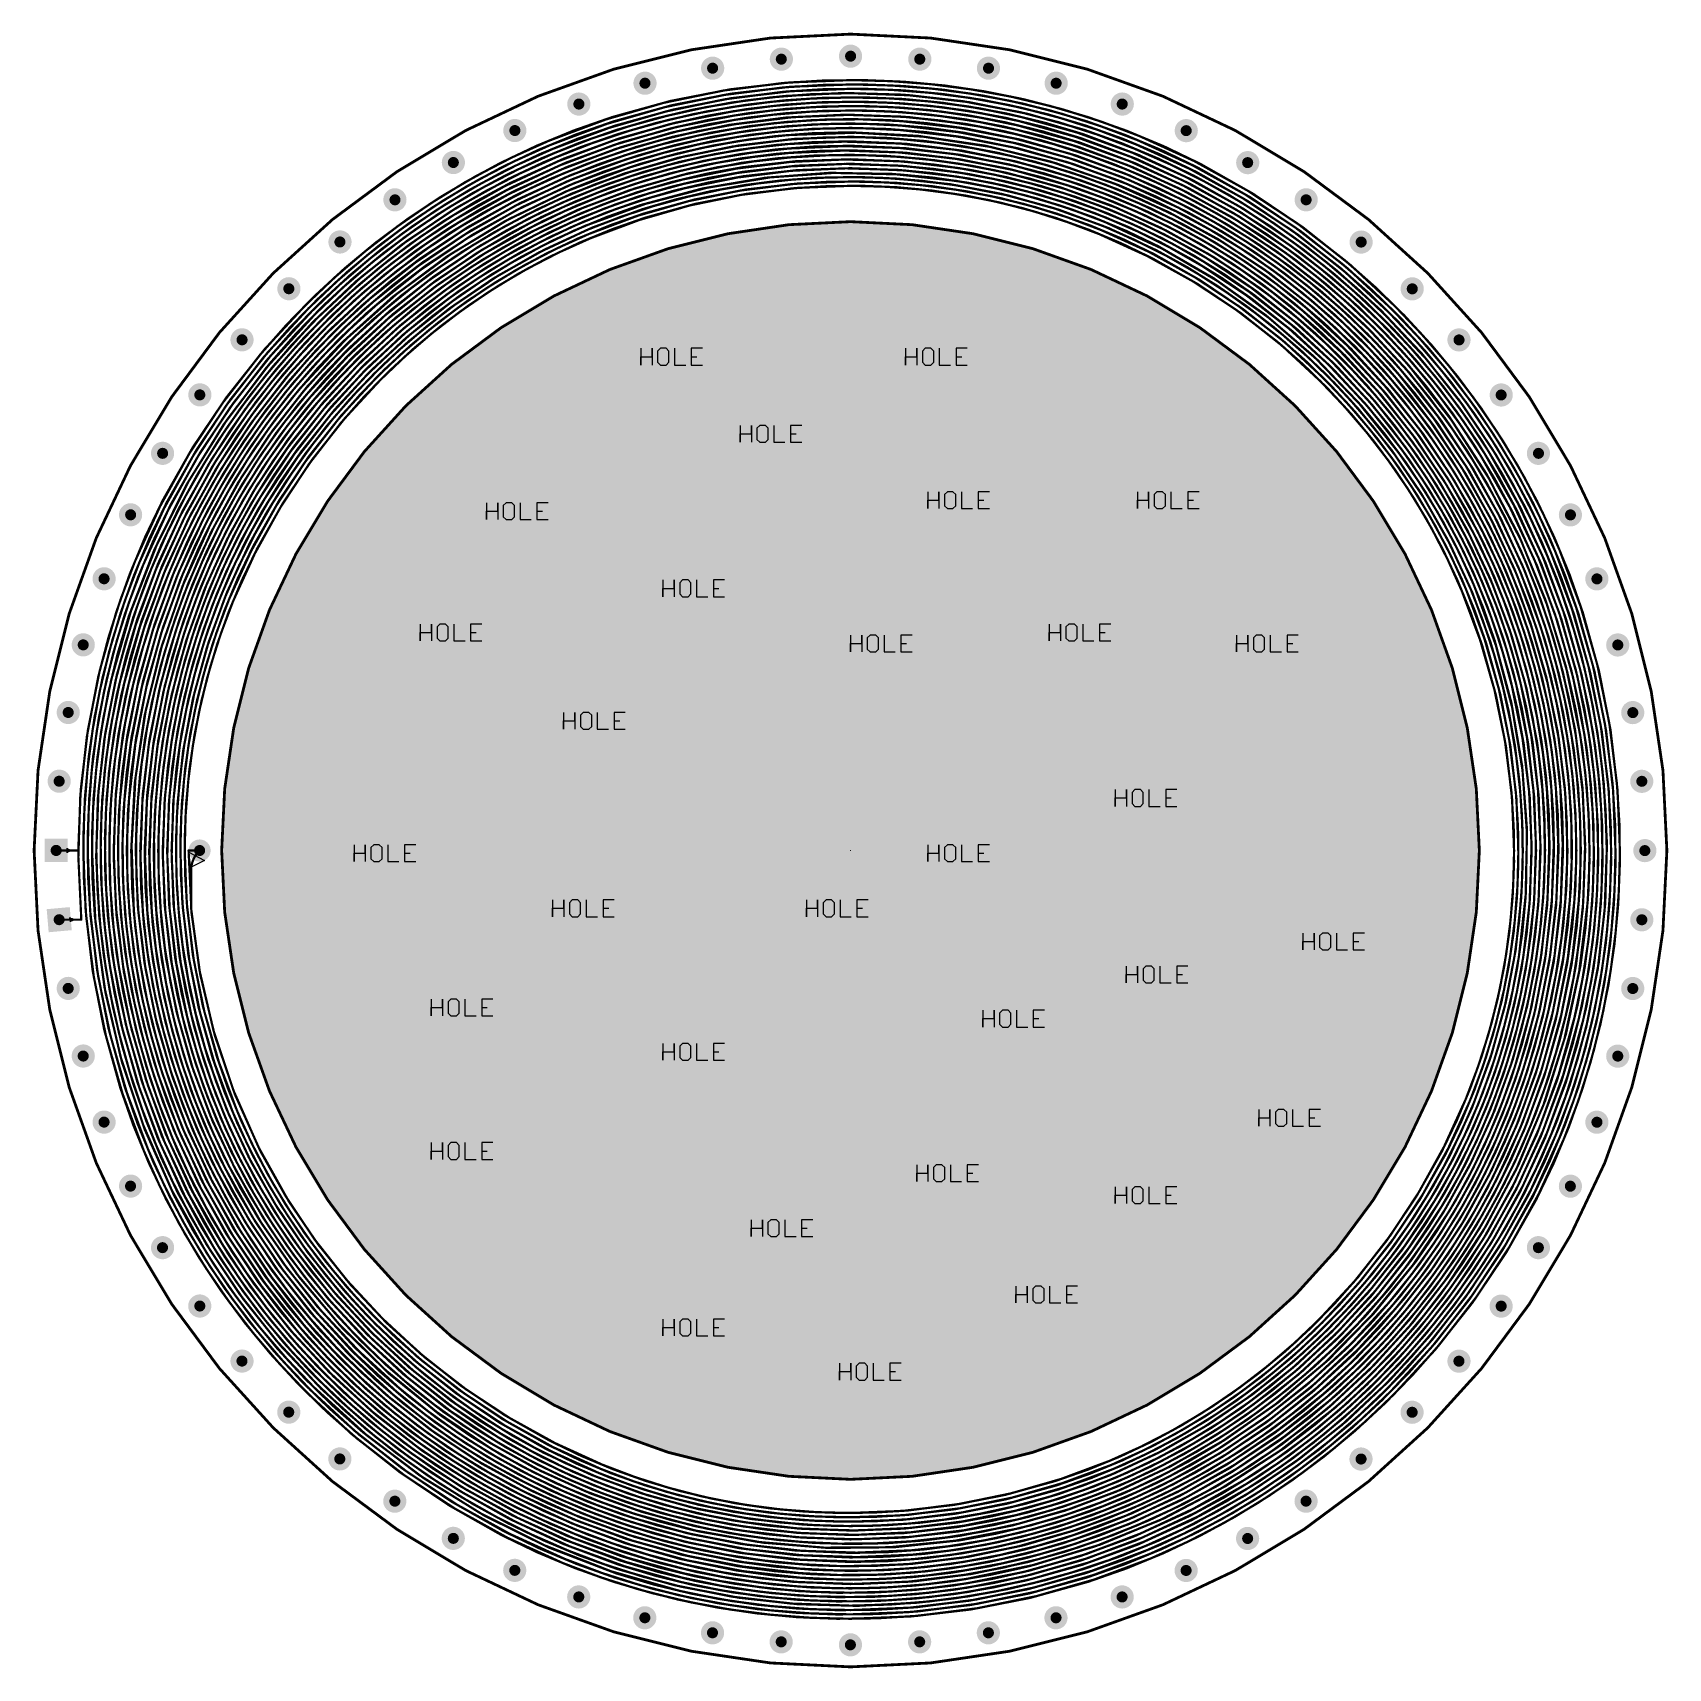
# Model space of a CAD drawing. Header units: millimetres. Extents: x -74 to 74, y -74 to 74.
import ezdxf

# ---------------------------------------------------------------- set-up
doc = ezdxf.new("R2010")
doc.units = ezdxf.units.MM
for name, color, linetype in [('BottomLayer', 5, 'Continuous'), ('BottomSolder', 6, 'Continuous'), ('Mechanical1', 6, 'Continuous'), ('MultiLayer', 9, 'Continuous'), ('PadHoleLayer', 156, 'Continuous'), ('TopLayer', 1, 'Continuous'), ('TopSolder', 216, 'Continuous'), ('ViaHoleLayer', 16, 'Continuous')]:
    doc.layers.add(name, color=color, linetype=linetype)

msp = doc.modelspace()

# ---------------------------------------------------------------- linework, layer by layer
at = {"layer": 'BottomLayer'}
for p, q in [((-59.85, -1.1), (-59.99, -0.16)), ((-59.99, -0.16), (-58.57, -0.9)), ((-59.83, -1.26), (-59.85, -1.1)), ((-59.83, -1.31), (-59.83, -1.26)), ((-59.83, -1.33), (-59.83, -1.31)), ((-59.64, -1.45), (-59.83, -1.33)), ((-58.57, -0.9), (-59.64, -1.45)), ((-70.71, -6.47), (-70.75, -6.07)), ((-70.75, -6.07), (-70.74, -6.09)), ((-70.74, -6.09), (-70.74, -6.1)), ((-70.74, -6.1), (-70.72, -6.12)), ((-70.72, -6.12), (-70.71, -6.13)), ((-70.71, -6.13), (-70.69, -6.14)), ((-70.7, -6.42), (-70.71, -6.44)), ((-70.71, -6.44), (-70.71, -6.45)), ((-70.71, -6.45), (-70.71, -6.47)), ((-70.68, -6.41), (-70.7, -6.42)), ((-70.69, -6.14), (-70.66, -6.15)), ((-70.67, -6.4), (-70.68, -6.41)), ((-70.64, -6.39), (-70.67, -6.4)), ((-70.66, -6.15), (-70.64, -6.16)), ((-70.64, -6.16), (-70.61, -6.16)), ((-70.62, -6.38), (-70.64, -6.39)), ((-70.59, -6.38), (-70.62, -6.38)), ((-70.61, -6.16), (-70.57, -6.17)), ((-70.55, -6.37), (-70.59, -6.38)), ((-70.57, -6.17), (-70.53, -6.17)), ((-70.51, -6.37), (-70.55, -6.37)), ((-70.53, -6.17), (-70.51, -6.37))]:
    msp.add_line(p, q, dxfattribs=at)
for points, const_width in [([(-6.77, 71.73, 1), (-5.77, 71.73, 1)], 1), ([(-0.49, 72, 1), (0.51, 72, 1)], 1), ([(5.78, 71.73, 1), (6.78, 71.73, 1)], 1), ([(-13, 70.91, 1), (-12, 70.91, 1)], 1), ([(12.01, 70.91, 1), (13.01, 70.91, 1)], 1), ([(-19.13, 69.55, 1), (-18.13, 69.55, 1)], 1), ([(4.83, 69.68, 1), (4.93, 69.68, 1)], 0.1), ([(4.83, 69.68, 1), (4.93, 69.68, 1)], 0.1), ([(18.14, 69.55, 1), (19.14, 69.55, 1)], 1), ([(-25.12, 67.66, 1), (-24.12, 67.66, 1)], 1), ([(-6.13, 69.57, 1), (-6.03, 69.57, 1)], 0.1), ([(-6.13, 69.57, 1), (-6.03, 69.57, 1)], 0.1), ([(-6.1, 69.17, 1), (-6, 69.17, 1)], 0.1), ([(-6.1, 69.17, 1), (-6, 69.17, 1)], 0.1), ([(-6.06, 68.78, 1), (-5.96, 68.78, 1)], 0.1), ([(-6.06, 68.78, 1), (-5.96, 68.78, 1)], 0.1), ([(-6.03, 68.39, 1), (-5.93, 68.39, 1)], 0.1), ([(-6.03, 68.39, 1), (-5.93, 68.39, 1)], 0.1), ([(4.71, 68.12, 1), (4.81, 68.12, 1)], 0.1), ([(4.71, 68.12, 1), (4.81, 68.12, 1)], 0.1), ([(4.77, 68.9, 1), (4.87, 68.9, 1)], 0.1), ([(4.77, 68.9, 1), (4.87, 68.9, 1)], 0.1), ([(4.8, 69.29, 1), (4.9, 69.29, 1)], 0.1), ([(4.8, 69.29, 1), (4.9, 69.29, 1)], 0.1), ([(24.13, 67.66, 1), (25.13, 67.66, 1)], 1), ([(-5.99, 68, 1), (-5.89, 68, 1)], 0.1), ([(-5.99, 68, 1), (-5.89, 68, 1)], 0.1), ([(-5.96, 67.61, 1), (-5.86, 67.61, 1)], 0.1), ([(-5.96, 67.61, 1), (-5.86, 67.61, 1)], 0.1), ([(-5.93, 67.22, 1), (-5.83, 67.22, 1)], 0.1), ([(-5.93, 67.22, 1), (-5.83, 67.22, 1)], 0.1), ([(-5.89, 66.83, 1), (-5.79, 66.83, 1)], 0.1), ([(-5.89, 66.83, 1), (-5.79, 66.83, 1)], 0.1), ([(4.63, 66.92, 1), (4.73, 66.92, 1)], 0.1), ([(4.63, 66.92, 1), (4.73, 66.92, 1)], 0.1), ([(4.66, 67.33, 1), (4.76, 67.33, 1)], 0.1), ([(4.66, 67.33, 1), (4.76, 67.33, 1)], 0.1), ([(4.69, 67.72, 1), (4.79, 67.72, 1)], 0.1), ([(4.69, 67.72, 1), (4.79, 67.72, 1)], 0.1), ([(15.4, 66.91, 1), (15.5, 66.91, 1)], 0.1), ([(15.4, 66.91, 1), (15.5, 66.91, 1)], 0.1), ([(15.49, 67.31, 1), (15.59, 67.31, 1)], 0.1), ([(15.49, 67.31, 1), (15.59, 67.31, 1)], 0.1), ([(15.58, 67.7, 1), (15.68, 67.7, 1)], 0.1), ([(15.58, 67.7, 1), (15.68, 67.7, 1)], 0.1), ([(15.67, 68.09, 1), (15.77, 68.09, 1)], 0.1), ([(15.67, 68.09, 1), (15.77, 68.09, 1)], 0.1), ([(-30.92, 65.26, 1), (-29.92, 65.26, 1)], 1), ([(-16.66, 66.6, 1), (-16.56, 66.6, 1)], 0.1), ([(-16.66, 66.6, 1), (-16.56, 66.6, 1)], 0.1), ([(-16.56, 66.22, 1), (-16.46, 66.22, 1)], 0.1), ([(-16.56, 66.22, 1), (-16.46, 66.22, 1)], 0.1), ([(-16.46, 65.83, 1), (-16.36, 65.83, 1)], 0.1), ([(-16.46, 65.83, 1), (-16.36, 65.83, 1)], 0.1), ([(-16.36, 65.45, 1), (-16.26, 65.45, 1)], 0.1), ([(-16.36, 65.45, 1), (-16.26, 65.45, 1)], 0.1), ([(-5.83, 66.04, 1), (-5.73, 66.04, 1)], 0.1), ([(-5.83, 66.04, 1), (-5.73, 66.04, 1)], 0.1), ([(-5.79, 65.65, 1), (-5.69, 65.65, 1)], 0.1), ([(-5.79, 65.65, 1), (-5.69, 65.65, 1)], 0.1), ([(-5.76, 65.25, 1), (-5.66, 65.25, 1)], 0.1), ([(-5.76, 65.25, 1), (-5.66, 65.25, 1)], 0.1), ([(4.51, 65.3, 1), (4.61, 65.3, 1)], 0.1), ([(4.51, 65.3, 1), (4.61, 65.3, 1)], 0.1), ([(4.54, 65.71, 1), (4.64, 65.71, 1)], 0.1), ([(4.54, 65.71, 1), (4.64, 65.71, 1)], 0.1), ([(4.57, 66.11, 1), (4.67, 66.11, 1)], 0.1), ([(4.57, 66.11, 1), (4.67, 66.11, 1)], 0.1), ([(4.6, 66.52, 1), (4.7, 66.52, 1)], 0.1), ([(4.6, 66.52, 1), (4.7, 66.52, 1)], 0.1), ([(15.03, 65.33, 1), (15.13, 65.33, 1)], 0.1), ([(15.03, 65.33, 1), (15.13, 65.33, 1)], 0.1), ([(15.12, 65.72, 1), (15.22, 65.72, 1)], 0.1), ([(15.12, 65.72, 1), (15.22, 65.72, 1)], 0.1), ([(15.21, 66.12, 1), (15.31, 66.12, 1)], 0.1), ([(15.21, 66.12, 1), (15.31, 66.12, 1)], 0.1), ([(15.3, 66.52, 1), (15.4, 66.52, 1)], 0.1), ([(15.3, 66.52, 1), (15.4, 66.52, 1)], 0.1), ([(29.93, 65.25, 1), (30.93, 65.25, 1)], 1), ([(-27.37, 64.34, 1), (-27.27, 64.34, 1)], 0.1), ([(-27.37, 64.34, 1), (-27.27, 64.34, 1)], 0.1), ([(-27.21, 63.97, 1), (-27.11, 63.97, 1)], 0.1), ([(-27.21, 63.97, 1), (-27.11, 63.97, 1)], 0.1), ([(-16.27, 65.07, 1), (-16.17, 65.07, 1)], 0.1), ([(-16.27, 65.07, 1), (-16.17, 65.07, 1)], 0.1), ([(-16.17, 64.69, 1), (-16.07, 64.69, 1)], 0.1), ([(-16.17, 64.69, 1), (-16.07, 64.69, 1)], 0.1), ([(-16.08, 64.31, 1), (-15.98, 64.31, 1)], 0.1), ([(-16.08, 64.31, 1), (-15.98, 64.31, 1)], 0.1), ([(-15.98, 63.93, 1), (-15.88, 63.93, 1)], 0.1), ([(-15.98, 63.93, 1), (-15.88, 63.93, 1)], 0.1), ([(-5.72, 64.85, 1), (-5.62, 64.85, 1)], 0.1), ([(-5.72, 64.85, 1), (-5.62, 64.85, 1)], 0.1), ([(-5.69, 64.44, 1), (-5.59, 64.44, 1)], 0.1), ([(-5.69, 64.44, 1), (-5.59, 64.44, 1)], 0.1), ([(-5.66, 64.04, 1), (-5.56, 64.04, 1)], 0.1), ([(-5.66, 64.04, 1), (-5.56, 64.04, 1)], 0.1), ([(4.45, 64.49, 1), (4.55, 64.49, 1)], 0.1), ([(4.45, 64.49, 1), (4.55, 64.49, 1)], 0.1), ([(14.93, 64.93, 1), (15.03, 64.93, 1)], 0.1), ([(14.93, 64.93, 1), (15.03, 64.93, 1)], 0.1), ([(25.81, 64.01, 1), (25.91, 64.01, 1)], 0.1), ([(25.81, 64.01, 1), (25.91, 64.01, 1)], 0.1), ([(25.96, 64.39, 1), (26.06, 64.39, 1)], 0.1), ([(25.96, 64.39, 1), (26.06, 64.39, 1)], 0.1), ([(26.11, 64.77, 1), (26.21, 64.77, 1)], 0.1), ([(26.11, 64.77, 1), (26.21, 64.77, 1)], 0.1), ([(-36.5, 62.36, 1), (-35.5, 62.36, 1)], 1), ([(-27.05, 63.59, 1), (-26.95, 63.59, 1)], 0.1), ([(-27.05, 63.59, 1), (-26.95, 63.59, 1)], 0.1), ([(-26.89, 63.22, 1), (-26.79, 63.22, 1)], 0.1), ([(-26.89, 63.22, 1), (-26.79, 63.22, 1)], 0.1), ([(-26.73, 62.84, 1), (-26.63, 62.84, 1)], 0.1), ([(-26.73, 62.84, 1), (-26.63, 62.84, 1)], 0.1), ([(-15.89, 63.55, 1), (-15.79, 63.55, 1)], 0.1), ([(-15.89, 63.55, 1), (-15.79, 63.55, 1)], 0.1), ([(-15.8, 63.16, 1), (-15.7, 63.16, 1)], 0.1), ([(-15.8, 63.16, 1), (-15.7, 63.16, 1)], 0.1), ([(-15.61, 62.4, 1), (-15.51, 62.4, 1)], 0.1), ([(-15.61, 62.4, 1), (-15.51, 62.4, 1)], 0.1), ([(-5.62, 63.63, 1), (-5.52, 63.63, 1)], 0.1), ([(-5.62, 63.63, 1), (-5.52, 63.63, 1)], 0.1), ([(-5.59, 63.23, 1), (-5.49, 63.23, 1)], 0.1), ([(-5.59, 63.23, 1), (-5.49, 63.23, 1)], 0.1), ([(-5.55, 62.82, 1), (-5.45, 62.82, 1)], 0.1), ([(-5.55, 62.82, 1), (-5.45, 62.82, 1)], 0.1), ([(4.32, 62.48, 1), (4.42, 62.48, 1)], 0.1), ([(4.32, 62.48, 1), (4.42, 62.48, 1)], 0.1), ([(4.35, 62.88, 1), (4.45, 62.88, 1)], 0.1), ([(4.35, 62.88, 1), (4.45, 62.88, 1)], 0.1), ([(14.31, 62.19, 1), (14.41, 62.19, 1)], 0.1), ([(14.31, 62.19, 1), (14.41, 62.19, 1)], 0.1), ([(14.4, 62.57, 1), (14.5, 62.57, 1)], 0.1), ([(14.4, 62.57, 1), (14.5, 62.57, 1)], 0.1), ([(14.49, 62.96, 1), (14.59, 62.96, 1)], 0.1), ([(14.49, 62.96, 1), (14.59, 62.96, 1)], 0.1), ([(25.65, 63.63, 1), (25.75, 63.63, 1)], 0.1), ([(25.65, 63.63, 1), (25.75, 63.63, 1)], 0.1), ([(35.5, 62.35, 1), (36.5, 62.35, 1)], 1), ([(-26.09, 61.36, 1), (-25.99, 61.36, 1)], 0.1), ([(-26.09, 61.36, 1), (-25.99, 61.36, 1)], 0.1), ([(-25.94, 60.99, 1), (-25.84, 60.99, 1)], 0.1), ([(-25.94, 60.99, 1), (-25.84, 60.99, 1)], 0.1), ([(-15.51, 62.01, 1), (-15.41, 62.01, 1)], 0.1), ([(-15.51, 62.01, 1), (-15.41, 62.01, 1)], 0.1), ([(-15.41, 61.62, 1), (-15.31, 61.62, 1)], 0.1), ([(-15.41, 61.62, 1), (-15.31, 61.62, 1)], 0.1), ([(-15.32, 61.23, 1), (-15.22, 61.23, 1)], 0.1), ([(-15.32, 61.23, 1), (-15.22, 61.23, 1)], 0.1), ([(-15.22, 60.83, 1), (-15.12, 60.83, 1)], 0.1), ([(-15.22, 60.83, 1), (-15.12, 60.83, 1)], 0.1), ([(-5.37, 60.81, 1), (-5.27, 60.81, 1)], 0.1), ([(-5.37, 60.81, 1), (-5.27, 60.81, 1)], 0.1), ([(4.21, 60.9, 1), (4.31, 60.9, 1)], 0.1), ([(4.21, 60.9, 1), (4.31, 60.9, 1)], 0.1), ([(4.24, 61.29, 1), (4.34, 61.29, 1)], 0.1), ([(4.24, 61.29, 1), (4.34, 61.29, 1)], 0.1), ([(4.27, 61.69, 1), (4.37, 61.69, 1)], 0.1), ([(4.27, 61.69, 1), (4.37, 61.69, 1)], 0.1), ([(4.29, 62.08, 1), (4.39, 62.08, 1)], 0.1), ([(4.29, 62.08, 1), (4.39, 62.08, 1)], 0.1), ([(14.05, 61.04, 1), (14.15, 61.04, 1)], 0.1), ([(14.05, 61.04, 1), (14.15, 61.04, 1)], 0.1), ([(14.13, 61.42, 1), (14.23, 61.42, 1)], 0.1), ([(14.13, 61.42, 1), (14.23, 61.42, 1)], 0.1), ([(14.22, 61.8, 1), (14.32, 61.8, 1)], 0.1), ([(14.22, 61.8, 1), (14.32, 61.8, 1)], 0.1), ([(24.61, 61.02, 1), (24.71, 61.02, 1)], 0.1), ([(24.61, 61.02, 1), (24.71, 61.02, 1)], 0.1), ([(24.75, 61.39, 1), (24.85, 61.39, 1)], 0.1), ([(24.75, 61.39, 1), (24.85, 61.39, 1)], 0.1), ([(24.9, 61.76, 1), (25, 61.76, 1)], 0.1), ([(24.9, 61.76, 1), (25, 61.76, 1)], 0.1), ([(-41.79, 58.98, 1), (-40.79, 58.98, 1)], 1), ([(-37.11, 59.3, 1), (-37.01, 59.3, 1)], 0.1), ([(-37.11, 59.3, 1), (-37.01, 59.3, 1)], 0.1), ([(-25.78, 60.63, 1), (-25.68, 60.63, 1)], 0.1), ([(-25.78, 60.63, 1), (-25.68, 60.63, 1)], 0.1), ([(-25.63, 60.26, 1), (-25.53, 60.26, 1)], 0.1), ([(-25.63, 60.26, 1), (-25.53, 60.26, 1)], 0.1), ([(-25.47, 59.9, 1), (-25.37, 59.9, 1)], 0.1), ([(-25.47, 59.9, 1), (-25.37, 59.9, 1)], 0.1), ([(-25.32, 59.54, 1), (-25.22, 59.54, 1)], 0.1), ([(-25.32, 59.54, 1), (-25.22, 59.54, 1)], 0.1), ([(-15.12, 60.44, 1), (-15.02, 60.44, 1)], 0.1), ([(-15.12, 60.44, 1), (-15.02, 60.44, 1)], 0.1), ([(-15.03, 60.04, 1), (-14.93, 60.04, 1)], 0.1), ([(-15.03, 60.04, 1), (-14.93, 60.04, 1)], 0.1), ([(-14.83, 59.25, 1), (-14.73, 59.25, 1)], 0.1), ([(-14.83, 59.25, 1), (-14.73, 59.25, 1)], 0.1), ([(-5.33, 60.41, 1), (-5.23, 60.41, 1)], 0.1), ([(-5.33, 60.41, 1), (-5.23, 60.41, 1)], 0.1), ([(-5.3, 60.02, 1), (-5.2, 60.02, 1)], 0.1), ([(-5.3, 60.02, 1), (-5.2, 60.02, 1)], 0.1), ([(4.16, 60.12, 1), (4.26, 60.12, 1)], 0.1), ([(4.16, 60.12, 1), (4.26, 60.12, 1)], 0.1), ([(4.19, 60.51, 1), (4.29, 60.51, 1)], 0.1), ([(4.19, 60.51, 1), (4.29, 60.51, 1)], 0.1), ([(13.78, 59.89, 1), (13.88, 59.89, 1)], 0.1), ([(13.78, 59.89, 1), (13.88, 59.89, 1)], 0.1), ([(13.87, 60.27, 1), (13.97, 60.27, 1)], 0.1), ([(13.87, 60.27, 1), (13.97, 60.27, 1)], 0.1), ([(13.96, 60.66, 1), (14.06, 60.66, 1)], 0.1), ([(13.96, 60.66, 1), (14.06, 60.66, 1)], 0.1), ([(24.02, 59.56, 1), (24.12, 59.56, 1)], 0.1), ([(24.02, 59.56, 1), (24.12, 59.56, 1)], 0.1), ([(24.17, 59.92, 1), (24.27, 59.92, 1)], 0.1), ([(24.17, 59.92, 1), (24.27, 59.92, 1)], 0.1), ([(24.31, 60.29, 1), (24.41, 60.29, 1)], 0.1), ([(24.31, 60.29, 1), (24.41, 60.29, 1)], 0.1), ([(24.46, 60.65, 1), (24.56, 60.65, 1)], 0.1), ([(24.46, 60.65, 1), (24.56, 60.65, 1)], 0.1), ([(40.8, 58.98, 1), (41.8, 58.98, 1)], 1), ([(-36.9, 58.96, 1), (-36.8, 58.96, 1)], 0.1), ([(-36.9, 58.96, 1), (-36.8, 58.96, 1)], 0.1), ([(-36.68, 58.62, 1), (-36.58, 58.62, 1)], 0.1), ([(-36.68, 58.62, 1), (-36.58, 58.62, 1)], 0.1), ([(-36.47, 58.28, 1), (-36.37, 58.28, 1)], 0.1), ([(-36.47, 58.28, 1), (-36.37, 58.28, 1)], 0.1), ([(-36.26, 57.94, 1), (-36.16, 57.94, 1)], 0.1), ([(-36.26, 57.94, 1), (-36.16, 57.94, 1)], 0.1), ([(-25.16, 59.18, 1), (-25.06, 59.18, 1)], 0.1), ([(-25.16, 59.18, 1), (-25.06, 59.18, 1)], 0.1), ([(-25.01, 58.82, 1), (-24.91, 58.82, 1)], 0.1), ([(-25.01, 58.82, 1), (-24.91, 58.82, 1)], 0.1), ([(-24.86, 58.46, 1), (-24.76, 58.46, 1)], 0.1), ([(-24.86, 58.46, 1), (-24.76, 58.46, 1)], 0.1), ([(-24.55, 57.73, 1), (-24.45, 57.73, 1)], 0.1), ([(-24.55, 57.73, 1), (-24.45, 57.73, 1)], 0.1), ([(13.51, 58.73, 1), (13.61, 58.73, 1)], 0.1), ([(13.51, 58.73, 1), (13.61, 58.73, 1)], 0.1), ([(13.6, 59.12, 1), (13.7, 59.12, 1)], 0.1), ([(13.6, 59.12, 1), (13.7, 59.12, 1)], 0.1), ([(23.28, 57.74, 1), (23.38, 57.74, 1)], 0.1), ([(23.28, 57.74, 1), (23.38, 57.74, 1)], 0.1), ([(23.43, 58.1, 1), (23.53, 58.1, 1)], 0.1), ([(23.43, 58.1, 1), (23.53, 58.1, 1)], 0.1), ([(23.72, 58.83, 1), (23.82, 58.83, 1)], 0.1), ([(23.72, 58.83, 1), (23.82, 58.83, 1)], 0.1), ([(23.87, 59.2, 1), (23.97, 59.2, 1)], 0.1), ([(23.87, 59.2, 1), (23.97, 59.2, 1)], 0.1), ([(34.67, 57.77, 1), (34.77, 57.77, 1)], 0.1), ([(34.67, 57.77, 1), (34.77, 57.77, 1)], 0.1), ([(34.87, 58.11, 1), (34.97, 58.11, 1)], 0.1), ([(34.87, 58.11, 1), (34.97, 58.11, 1)], 0.1), ([(35.07, 58.45, 1), (35.17, 58.45, 1)], 0.1), ([(35.07, 58.45, 1), (35.17, 58.45, 1)], 0.1), ([(35.28, 58.8, 1), (35.38, 58.8, 1)], 0.1), ([(35.28, 58.8, 1), (35.38, 58.8, 1)], 0.1), ([(-36.04, 57.59, 1), (-35.94, 57.59, 1)], 0.1), ([(-36.04, 57.59, 1), (-35.94, 57.59, 1)], 0.1), ([(-35.83, 57.24, 1), (-35.73, 57.24, 1)], 0.1), ([(-35.83, 57.24, 1), (-35.73, 57.24, 1)], 0.1), ([(-35.61, 56.9, 1), (-35.51, 56.9, 1)], 0.1), ([(-35.61, 56.9, 1), (-35.51, 56.9, 1)], 0.1), ([(-35.39, 56.55, 1), (-35.29, 56.55, 1)], 0.1), ([(-35.39, 56.55, 1), (-35.29, 56.55, 1)], 0.1), ([(-24.4, 57.37, 1), (-24.3, 57.37, 1)], 0.1), ([(-24.4, 57.37, 1), (-24.3, 57.37, 1)], 0.1), ([(-24.24, 57, 1), (-24.14, 57, 1)], 0.1), ([(-24.24, 57, 1), (-24.14, 57, 1)], 0.1), ([(-24.09, 56.63, 1), (-23.99, 56.63, 1)], 0.1), ([(-24.09, 56.63, 1), (-23.99, 56.63, 1)], 0.1), ([(-23.93, 56.25, 1), (-23.83, 56.25, 1)], 0.1), ([(-23.93, 56.25, 1), (-23.83, 56.25, 1)], 0.1), ([(22.67, 56.24, 1), (22.77, 56.24, 1)], 0.1), ([(22.67, 56.24, 1), (22.77, 56.24, 1)], 0.1), ([(22.82, 56.62, 1), (22.92, 56.62, 1)], 0.1), ([(22.82, 56.62, 1), (22.92, 56.62, 1)], 0.1), ([(22.97, 56.99, 1), (23.07, 56.99, 1)], 0.1), ([(22.97, 56.99, 1), (23.07, 56.99, 1)], 0.1), ([(23.13, 57.36, 1), (23.23, 57.36, 1)], 0.1), ([(23.13, 57.36, 1), (23.23, 57.36, 1)], 0.1), ([(33.86, 56.43, 1), (33.96, 56.43, 1)], 0.1), ([(33.86, 56.43, 1), (33.96, 56.43, 1)], 0.1), ([(34.06, 56.76, 1), (34.16, 56.76, 1)], 0.1), ([(34.06, 56.76, 1), (34.16, 56.76, 1)], 0.1), ([(34.26, 57.1, 1), (34.36, 57.1, 1)], 0.1), ([(34.26, 57.1, 1), (34.36, 57.1, 1)], 0.1), ([(34.47, 57.43, 1), (34.57, 57.43, 1)], 0.1), ([(34.47, 57.43, 1), (34.57, 57.43, 1)], 0.1), ([(-46.78, 55.16, 1), (-45.78, 55.16, 1)], 1), ([(-34.32, 54.84, 1), (-34.22, 54.84, 1)], 0.1), ([(-34.32, 54.84, 1), (-34.22, 54.84, 1)], 0.1), ([(-23.77, 55.88, 1), (-23.67, 55.88, 1)], 0.1), ([(-23.77, 55.88, 1), (-23.67, 55.88, 1)], 0.1), ([(-23.61, 55.5, 1), (-23.51, 55.5, 1)], 0.1), ([(-23.61, 55.5, 1), (-23.51, 55.5, 1)], 0.1), ([(22.52, 55.86, 1), (22.62, 55.86, 1)], 0.1), ([(22.52, 55.86, 1), (22.62, 55.86, 1)], 0.1), ([(33.05, 55.08, 1), (33.15, 55.08, 1)], 0.1), ([(33.05, 55.08, 1), (33.15, 55.08, 1)], 0.1), ([(33.45, 55.76, 1), (33.55, 55.76, 1)], 0.1), ([(33.45, 55.76, 1), (33.55, 55.76, 1)], 0.1), ([(33.66, 56.09, 1), (33.76, 56.09, 1)], 0.1), ([(33.66, 56.09, 1), (33.76, 56.09, 1)], 0.1), ([(45.79, 55.15, 1), (46.79, 55.15, 1)], 1), ([(-34.11, 54.5, 1), (-34.01, 54.5, 1)], 0.1), ([(-34.11, 54.5, 1), (-34.01, 54.5, 1)], 0.1), ([(-33.89, 54.17, 1), (-33.79, 54.17, 1)], 0.1), ([(-33.89, 54.17, 1), (-33.79, 54.17, 1)], 0.1), ([(-33.68, 53.84, 1), (-33.58, 53.84, 1)], 0.1), ([(-33.68, 53.84, 1), (-33.58, 53.84, 1)], 0.1), ([(-33.48, 53.5, 1), (-33.38, 53.5, 1)], 0.1), ([(-33.48, 53.5, 1), (-33.38, 53.5, 1)], 0.1), ([(32, 53.35, 1), (32.1, 53.35, 1)], 0.1), ([(32, 53.35, 1), (32.1, 53.35, 1)], 0.1), ([(32.21, 53.7, 1), (32.31, 53.7, 1)], 0.1), ([(32.21, 53.7, 1), (32.31, 53.7, 1)], 0.1), ([(32.42, 54.05, 1), (32.52, 54.05, 1)], 0.1), ([(32.42, 54.05, 1), (32.52, 54.05, 1)], 0.1), ([(32.63, 54.39, 1), (32.73, 54.39, 1)], 0.1), ([(32.63, 54.39, 1), (32.73, 54.39, 1)], 0.1), ([(32.84, 54.74, 1), (32.94, 54.74, 1)], 0.1), ([(32.84, 54.74, 1), (32.94, 54.74, 1)], 0.1), ([(44.81, 53.46, 1), (44.91, 53.46, 1)], 0.1), ([(44.81, 53.46, 1), (44.91, 53.46, 1)], 0.1), ([(-51.41, 50.92, 1), (-50.41, 50.92, 1)], 1), ([(-45.91, 52.76, 1), (-45.81, 52.76, 1)], 0.1), ([(-45.91, 52.76, 1), (-45.81, 52.76, 1)], 0.1), ([(-45.65, 52.46, 1), (-45.55, 52.46, 1)], 0.1), ([(-45.65, 52.46, 1), (-45.55, 52.46, 1)], 0.1), ([(-45.39, 52.17, 1), (-45.29, 52.17, 1)], 0.1), ([(-45.39, 52.17, 1), (-45.29, 52.17, 1)], 0.1), ([(-45.14, 51.87, 1), (-45.04, 51.87, 1)], 0.1), ([(-45.14, 51.87, 1), (-45.04, 51.87, 1)], 0.1), ([(-33.27, 53.17, 1), (-33.17, 53.17, 1)], 0.1), ([(-33.27, 53.17, 1), (-33.17, 53.17, 1)], 0.1), ([(-33.06, 52.84, 1), (-32.96, 52.84, 1)], 0.1), ([(-33.06, 52.84, 1), (-32.96, 52.84, 1)], 0.1), ([(-32.85, 52.5, 1), (-32.75, 52.5, 1)], 0.1), ([(-32.85, 52.5, 1), (-32.75, 52.5, 1)], 0.1), ([(-32.65, 52.17, 1), (-32.55, 52.17, 1)], 0.1), ([(-32.65, 52.17, 1), (-32.55, 52.17, 1)], 0.1), ([(31.37, 52.31, 1), (31.47, 52.31, 1)], 0.1), ([(31.37, 52.31, 1), (31.47, 52.31, 1)], 0.1), ([(31.79, 53, 1), (31.89, 53, 1)], 0.1), ([(31.79, 53, 1), (31.89, 53, 1)], 0.1), ([(43.55, 51.95, 1), (43.65, 51.95, 1)], 0.1), ([(43.55, 51.95, 1), (43.65, 51.95, 1)], 0.1), ([(43.8, 52.25, 1), (43.9, 52.25, 1)], 0.1), ([(43.8, 52.25, 1), (43.9, 52.25, 1)], 0.1), ([(44.05, 52.55, 1), (44.15, 52.55, 1)], 0.1), ([(44.05, 52.55, 1), (44.15, 52.55, 1)], 0.1), ([(44.3, 52.85, 1), (44.4, 52.85, 1)], 0.1), ([(44.3, 52.85, 1), (44.4, 52.85, 1)], 0.1), ([(44.55, 53.15, 1), (44.65, 53.15, 1)], 0.1), ([(44.55, 53.15, 1), (44.65, 53.15, 1)], 0.1), ([(50.42, 50.91, 1), (51.42, 50.91, 1)], 1), ([(-44.62, 51.27, 1), (-44.52, 51.27, 1)], 0.1), ([(-44.62, 51.27, 1), (-44.52, 51.27, 1)], 0.1), ([(-44.36, 50.97, 1), (-44.26, 50.97, 1)], 0.1), ([(-44.36, 50.97, 1), (-44.26, 50.97, 1)], 0.1), ([(-44.1, 50.67, 1), (-44, 50.67, 1)], 0.1), ([(-44.1, 50.67, 1), (-44, 50.67, 1)], 0.1), ([(-43.83, 50.36, 1), (-43.73, 50.36, 1)], 0.1), ([(-43.83, 50.36, 1), (-43.73, 50.36, 1)], 0.1), ([(-32.23, 51.5, 1), (-32.13, 51.5, 1)], 0.1), ([(-32.23, 51.5, 1), (-32.13, 51.5, 1)], 0.1), ([(-32.02, 51.16, 1), (-31.92, 51.16, 1)], 0.1), ([(-32.02, 51.16, 1), (-31.92, 51.16, 1)], 0.1), ([(42.28, 50.44, 1), (42.38, 50.44, 1)], 0.1), ([(42.28, 50.44, 1), (42.38, 50.44, 1)], 0.1), ([(42.53, 50.75, 1), (42.63, 50.75, 1)], 0.1), ([(42.53, 50.75, 1), (42.63, 50.75, 1)], 0.1), ([(43.04, 51.35, 1), (43.14, 51.35, 1)], 0.1), ([(43.04, 51.35, 1), (43.14, 51.35, 1)], 0.1), ([(43.29, 51.65, 1), (43.39, 51.65, 1)], 0.1), ([(43.29, 51.65, 1), (43.39, 51.65, 1)], 0.1), ([(-43.57, 50.05, 1), (-43.47, 50.05, 1)], 0.1), ([(-43.57, 50.05, 1), (-43.47, 50.05, 1)], 0.1), ([(-43.3, 49.75, 1), (-43.2, 49.75, 1)], 0.1), ([(-43.3, 49.75, 1), (-43.2, 49.75, 1)], 0.1), ([(-43.03, 49.44, 1), (-42.93, 49.44, 1)], 0.1), ([(-43.03, 49.44, 1), (-42.93, 49.44, 1)], 0.1), ([(40.97, 48.9, 1), (41.07, 48.9, 1)], 0.1), ([(40.97, 48.9, 1), (41.07, 48.9, 1)], 0.1), ([(41.23, 49.21, 1), (41.33, 49.21, 1)], 0.1), ([(41.23, 49.21, 1), (41.33, 49.21, 1)], 0.1), ([(41.5, 49.52, 1), (41.6, 49.52, 1)], 0.1), ([(41.5, 49.52, 1), (41.6, 49.52, 1)], 0.1), ([(41.76, 49.83, 1), (41.86, 49.83, 1)], 0.1), ([(41.76, 49.83, 1), (41.86, 49.83, 1)], 0.1), ([(42.02, 50.14, 1), (42.12, 50.14, 1)], 0.1), ([(42.02, 50.14, 1), (42.12, 50.14, 1)], 0.1), ([(-42.5, 48.82, 1), (-42.4, 48.82, 1)], 0.1), ([(-42.5, 48.82, 1), (-42.4, 48.82, 1)], 0.1), ([(-41.43, 47.61, 1), (-41.33, 47.61, 1)], 0.1), ([(-41.43, 47.61, 1), (-41.33, 47.61, 1)], 0.1), ([(40.45, 48.27, 1), (40.55, 48.27, 1)], 0.1), ([(40.45, 48.27, 1), (40.55, 48.27, 1)], 0.1), ([(40.71, 48.58, 1), (40.81, 48.58, 1)], 0.1), ([(40.71, 48.58, 1), (40.81, 48.58, 1)], 0.1), ([(-55.65, 46.29, 1), (-54.65, 46.29, 1)], 1), ([(-41.17, 47.31, 1), (-41.07, 47.31, 1)], 0.1), ([(-41.17, 47.31, 1), (-41.07, 47.31, 1)], 0.1), ([(-40.91, 47.01, 1), (-40.81, 47.01, 1)], 0.1), ([(-40.91, 47.01, 1), (-40.81, 47.01, 1)], 0.1), ([(-40.65, 46.71, 1), (-40.55, 46.71, 1)], 0.1), ([(-40.65, 46.71, 1), (-40.55, 46.71, 1)], 0.1), ([(-40.39, 46.41, 1), (-40.29, 46.41, 1)], 0.1), ([(-40.39, 46.41, 1), (-40.29, 46.41, 1)], 0.1), ([(-40.13, 46.12, 1), (-40.03, 46.12, 1)], 0.1), ([(-40.13, 46.12, 1), (-40.03, 46.12, 1)], 0.1), ([(38.65, 46.11, 1), (38.75, 46.11, 1)], 0.1), ([(38.65, 46.11, 1), (38.75, 46.11, 1)], 0.1), ([(38.9, 46.42, 1), (39, 46.42, 1)], 0.1), ([(38.9, 46.42, 1), (39, 46.42, 1)], 0.1), ([(39.15, 46.72, 1), (39.25, 46.72, 1)], 0.1), ([(39.15, 46.72, 1), (39.25, 46.72, 1)], 0.1), ([(54.66, 46.28, 1), (55.66, 46.28, 1)], 1), ([(-53.58, 44.92, 1), (-53.48, 44.92, 1)], 0.1), ([(-53.58, 44.92, 1), (-53.48, 44.92, 1)], 0.1), ([(-53.28, 44.67, 1), (-53.18, 44.67, 1)], 0.1), ([(-53.28, 44.67, 1), (-53.18, 44.67, 1)], 0.1), ([(-52.98, 44.42, 1), (-52.88, 44.42, 1)], 0.1), ([(-52.98, 44.42, 1), (-52.88, 44.42, 1)], 0.1), ([(-39.87, 45.82, 1), (-39.77, 45.82, 1)], 0.1), ([(-39.87, 45.82, 1), (-39.77, 45.82, 1)], 0.1), ([(-39.62, 45.52, 1), (-39.52, 45.52, 1)], 0.1), ([(-39.62, 45.52, 1), (-39.52, 45.52, 1)], 0.1), ([(51.15, 44.51, 1), (51.25, 44.51, 1)], 0.1), ([(51.15, 44.51, 1), (51.25, 44.51, 1)], 0.1), ([(51.45, 44.77, 1), (51.55, 44.77, 1)], 0.1), ([(51.45, 44.77, 1), (51.55, 44.77, 1)], 0.1), ([(52.04, 45.28, 1), (52.14, 45.28, 1)], 0.1), ([(52.04, 45.28, 1), (52.14, 45.28, 1)], 0.1), ([(52.34, 45.54, 1), (52.44, 45.54, 1)], 0.1), ([(52.34, 45.54, 1), (52.44, 45.54, 1)], 0.1), ([(52.64, 45.79, 1), (52.74, 45.79, 1)], 0.1), ([(52.64, 45.79, 1), (52.74, 45.79, 1)], 0.1), ([(-52.67, 44.16, 1), (-52.57, 44.16, 1)], 0.1), ([(-52.67, 44.16, 1), (-52.57, 44.16, 1)], 0.1), ([(-52.37, 43.91, 1), (-52.27, 43.91, 1)], 0.1), ([(-52.37, 43.91, 1), (-52.27, 43.91, 1)], 0.1), ([(-52.07, 43.66, 1), (-51.97, 43.66, 1)], 0.1), ([(-52.07, 43.66, 1), (-51.97, 43.66, 1)], 0.1), ([(-51.77, 43.41, 1), (-51.67, 43.41, 1)], 0.1), ([(-51.77, 43.41, 1), (-51.67, 43.41, 1)], 0.1), ([(-51.47, 43.16, 1), (-51.37, 43.16, 1)], 0.1), ([(-51.47, 43.16, 1), (-51.37, 43.16, 1)], 0.1), ([(49.31, 42.92, 1), (49.41, 42.92, 1)], 0.1), ([(49.31, 42.92, 1), (49.41, 42.92, 1)], 0.1), ([(49.62, 43.18, 1), (49.72, 43.18, 1)], 0.1), ([(49.62, 43.18, 1), (49.72, 43.18, 1)], 0.1), ([(49.93, 43.45, 1), (50.03, 43.45, 1)], 0.1), ([(49.93, 43.45, 1), (50.03, 43.45, 1)], 0.1), ([(50.24, 43.72, 1), (50.34, 43.72, 1)], 0.1), ([(50.24, 43.72, 1), (50.34, 43.72, 1)], 0.1), ([(50.54, 43.98, 1), (50.64, 43.98, 1)], 0.1), ([(50.54, 43.98, 1), (50.64, 43.98, 1)], 0.1), ([(50.85, 44.24, 1), (50.95, 44.24, 1)], 0.1), ([(50.85, 44.24, 1), (50.95, 44.24, 1)], 0.1), ([(-59.48, 41.3, 1), (-58.48, 41.3, 1)], 1), ([(-50.87, 42.65, 1), (-50.77, 42.65, 1)], 0.1), ([(-50.87, 42.65, 1), (-50.77, 42.65, 1)], 0.1), ([(-50.57, 42.39, 1), (-50.47, 42.39, 1)], 0.1), ([(-50.57, 42.39, 1), (-50.47, 42.39, 1)], 0.1), ([(-50.26, 42.13, 1), (-50.16, 42.13, 1)], 0.1), ([(-50.26, 42.13, 1), (-50.16, 42.13, 1)], 0.1), ([(-49.96, 41.87, 1), (-49.86, 41.87, 1)], 0.1), ([(-49.96, 41.87, 1), (-49.86, 41.87, 1)], 0.1), ([(-49.65, 41.61, 1), (-49.55, 41.61, 1)], 0.1), ([(-49.65, 41.61, 1), (-49.55, 41.61, 1)], 0.1), ([(48.7, 42.38, 1), (48.8, 42.38, 1)], 0.1), ([(48.7, 42.38, 1), (48.8, 42.38, 1)], 0.1), ([(49, 42.65, 1), (49.1, 42.65, 1)], 0.1), ([(49, 42.65, 1), (49.1, 42.65, 1)], 0.1), ([(58.48, 41.29, 1), (59.48, 41.29, 1)], 1), ([(-49.33, 41.35, 1), (-49.23, 41.35, 1)], 0.1), ([(-49.33, 41.35, 1), (-49.23, 41.35, 1)], 0.1), ([(-49.02, 41.09, 1), (-48.92, 41.09, 1)], 0.1), ([(-49.02, 41.09, 1), (-48.92, 41.09, 1)], 0.1), ([(-48.71, 40.82, 1), (-48.61, 40.82, 1)], 0.1), ([(-48.71, 40.82, 1), (-48.61, 40.82, 1)], 0.1), ([(-48.4, 40.56, 1), (-48.3, 40.56, 1)], 0.1), ([(-48.4, 40.56, 1), (-48.3, 40.56, 1)], 0.1), ([(45.99, 40.02, 1), (46.09, 40.02, 1)], 0.1), ([(45.99, 40.02, 1), (46.09, 40.02, 1)], 0.1), ([(46.29, 40.27, 1), (46.39, 40.27, 1)], 0.1), ([(46.29, 40.27, 1), (46.39, 40.27, 1)], 0.1), ([(46.58, 40.53, 1), (46.68, 40.53, 1)], 0.1), ([(46.58, 40.53, 1), (46.68, 40.53, 1)], 0.1), ([(46.88, 40.79, 1), (46.98, 40.79, 1)], 0.1), ([(46.88, 40.79, 1), (46.98, 40.79, 1)], 0.1), ([(47.18, 41.06, 1), (47.28, 41.06, 1)], 0.1), ([(47.18, 41.06, 1), (47.28, 41.06, 1)], 0.1), ([(47.48, 41.32, 1), (47.58, 41.32, 1)], 0.1), ([(47.48, 41.32, 1), (47.58, 41.32, 1)], 0.1), ([(-46.85, 39.27, 1), (-46.75, 39.27, 1)], 0.1), ([(-46.85, 39.27, 1), (-46.75, 39.27, 1)], 0.1), ([(-46.54, 39.01, 1), (-46.44, 39.01, 1)], 0.1), ([(-46.54, 39.01, 1), (-46.44, 39.01, 1)], 0.1), ([(-46.24, 38.76, 1), (-46.14, 38.76, 1)], 0.1), ([(-46.24, 38.76, 1), (-46.14, 38.76, 1)], 0.1), ([(45.4, 39.5, 1), (45.5, 39.5, 1)], 0.1), ([(45.4, 39.5, 1), (45.5, 39.5, 1)], 0.1), ([(45.69, 39.76, 1), (45.79, 39.76, 1)], 0.1), ([(45.69, 39.76, 1), (45.79, 39.76, 1)], 0.1), ([(59.17, 37, 1), (59.27, 37, 1)], 0.1), ([(59.17, 37, 1), (59.27, 37, 1)], 0.1), ([(-62.85, 36, 1), (-61.85, 36, 1)], 1), ([(57.11, 35.72, 1), (57.21, 35.72, 1)], 0.1), ([(57.11, 35.72, 1), (57.21, 35.72, 1)], 0.1), ([(57.45, 35.94, 1), (57.55, 35.94, 1)], 0.1), ([(57.45, 35.94, 1), (57.55, 35.94, 1)], 0.1), ([(57.8, 36.15, 1), (57.9, 36.15, 1)], 0.1), ([(57.8, 36.15, 1), (57.9, 36.15, 1)], 0.1), ([(58.14, 36.37, 1), (58.24, 36.37, 1)], 0.1), ([(58.14, 36.37, 1), (58.24, 36.37, 1)], 0.1), ([(58.49, 36.58, 1), (58.59, 36.58, 1)], 0.1), ([(58.49, 36.58, 1), (58.59, 36.58, 1)], 0.1), ([(58.83, 36.79, 1), (58.93, 36.79, 1)], 0.1), ([(58.83, 36.79, 1), (58.93, 36.79, 1)], 0.1), ([(61.86, 36, 1), (62.86, 36, 1)], 1), ([(-58.59, 35.17, 1), (-58.49, 35.17, 1)], 0.1), ([(-58.59, 35.17, 1), (-58.49, 35.17, 1)], 0.1), ([(-58.25, 34.97, 1), (-58.15, 34.97, 1)], 0.1), ([(-58.25, 34.97, 1), (-58.15, 34.97, 1)], 0.1), ([(-57.91, 34.77, 1), (-57.81, 34.77, 1)], 0.1), ([(-57.91, 34.77, 1), (-57.81, 34.77, 1)], 0.1), ([(-57.57, 34.57, 1), (-57.47, 34.57, 1)], 0.1), ([(-57.57, 34.57, 1), (-57.47, 34.57, 1)], 0.1), ([(-57.23, 34.36, 1), (-57.13, 34.36, 1)], 0.1), ([(-57.23, 34.36, 1), (-57.13, 34.36, 1)], 0.1), ([(-56.9, 34.16, 1), (-56.8, 34.16, 1)], 0.1), ([(-56.9, 34.16, 1), (-56.8, 34.16, 1)], 0.1), ([(54.37, 34, 1), (54.47, 34, 1)], 0.1), ([(54.37, 34, 1), (54.47, 34, 1)], 0.1), ([(54.71, 34.22, 1), (54.81, 34.22, 1)], 0.1), ([(54.71, 34.22, 1), (54.81, 34.22, 1)], 0.1), ([(55.05, 34.43, 1), (55.15, 34.43, 1)], 0.1), ([(55.05, 34.43, 1), (55.15, 34.43, 1)], 0.1), ([(56.41, 35.29, 1), (56.51, 35.29, 1)], 0.1), ([(56.41, 35.29, 1), (56.51, 35.29, 1)], 0.1), ([(-56.56, 33.96, 1), (-56.46, 33.96, 1)], 0.1), ([(-56.56, 33.96, 1), (-56.46, 33.96, 1)], 0.1), ([(-56.23, 33.76, 1), (-56.13, 33.76, 1)], 0.1), ([(-56.23, 33.76, 1), (-56.13, 33.76, 1)], 0.1), ([(-55.89, 33.56, 1), (-55.79, 33.56, 1)], 0.1), ([(-55.89, 33.56, 1), (-55.79, 33.56, 1)], 0.1), ([(-55.22, 33.15, 1), (-55.12, 33.15, 1)], 0.1), ([(-55.22, 33.15, 1), (-55.12, 33.15, 1)], 0.1), ([(-54.87, 32.94, 1), (-54.77, 32.94, 1)], 0.1), ([(-54.87, 32.94, 1), (-54.77, 32.94, 1)], 0.1), ([(-54.53, 32.73, 1), (-54.43, 32.73, 1)], 0.1), ([(-54.53, 32.73, 1), (-54.43, 32.73, 1)], 0.1), ([(-54.18, 32.53, 1), (-54.08, 32.53, 1)], 0.1), ([(-54.18, 32.53, 1), (-54.08, 32.53, 1)], 0.1), ([(52.04, 32.54, 1), (52.14, 32.54, 1)], 0.1), ([(52.04, 32.54, 1), (52.14, 32.54, 1)], 0.1), ([(52.37, 32.75, 1), (52.47, 32.75, 1)], 0.1), ([(52.37, 32.75, 1), (52.47, 32.75, 1)], 0.1), ([(52.7, 32.96, 1), (52.8, 32.96, 1)], 0.1), ([(52.7, 32.96, 1), (52.8, 32.96, 1)], 0.1), ([(53.04, 33.17, 1), (53.14, 33.17, 1)], 0.1), ([(53.04, 33.17, 1), (53.14, 33.17, 1)], 0.1), ([(53.37, 33.37, 1), (53.47, 33.37, 1)], 0.1), ([(53.37, 33.37, 1), (53.47, 33.37, 1)], 0.1), ([(53.7, 33.58, 1), (53.8, 33.58, 1)], 0.1), ([(53.7, 33.58, 1), (53.8, 33.58, 1)], 0.1), ([(54.04, 33.79, 1), (54.14, 33.79, 1)], 0.1), ([(54.04, 33.79, 1), (54.14, 33.79, 1)], 0.1), ([(-65.75, 30.43, 1), (-64.75, 30.43, 1)], 1), ([(-53.84, 32.32, 1), (-53.74, 32.32, 1)], 0.1), ([(-53.84, 32.32, 1), (-53.74, 32.32, 1)], 0.1), ([(-53.49, 32.11, 1), (-53.39, 32.11, 1)], 0.1), ([(-53.49, 32.11, 1), (-53.39, 32.11, 1)], 0.1), ([(-53.14, 31.89, 1), (-53.04, 31.89, 1)], 0.1), ([(-53.14, 31.89, 1), (-53.04, 31.89, 1)], 0.1), ([(-52.79, 31.68, 1), (-52.69, 31.68, 1)], 0.1), ([(-52.79, 31.68, 1), (-52.69, 31.68, 1)], 0.1), ([(-52.44, 31.47, 1), (-52.34, 31.47, 1)], 0.1), ([(-52.44, 31.47, 1), (-52.34, 31.47, 1)], 0.1), ([(51.03, 31.92, 1), (51.13, 31.92, 1)], 0.1), ([(51.03, 31.92, 1), (51.13, 31.92, 1)], 0.1), ([(51.37, 32.13, 1), (51.47, 32.13, 1)], 0.1), ([(51.37, 32.13, 1), (51.47, 32.13, 1)], 0.1), ([(64.76, 30.42, 1), (65.76, 30.42, 1)], 1), ([(63.07, 26.8, 1), (63.17, 26.8, 1)], 0.1), ([(63.07, 26.8, 1), (63.17, 26.8, 1)], 0.1), ([(63.45, 26.96, 1), (63.55, 26.96, 1)], 0.1), ([(63.45, 26.96, 1), (63.55, 26.96, 1)], 0.1), ([(63.82, 27.12, 1), (63.92, 27.12, 1)], 0.1), ([(63.82, 27.12, 1), (63.92, 27.12, 1)], 0.1), ([(64.2, 27.28, 1), (64.3, 27.28, 1)], 0.1), ([(64.2, 27.28, 1), (64.3, 27.28, 1)], 0.1), ([(-68.16, 24.63, 1), (-67.16, 24.63, 1)], 1), ([(-64.91, 26.2, 1), (-64.81, 26.2, 1)], 0.1), ([(-64.91, 26.2, 1), (-64.81, 26.2, 1)], 0.1), ([(-64.53, 26.05, 1), (-64.43, 26.05, 1)], 0.1), ([(-64.53, 26.05, 1), (-64.43, 26.05, 1)], 0.1), ([(-64.16, 25.89, 1), (-64.06, 25.89, 1)], 0.1), ([(-64.16, 25.89, 1), (-64.06, 25.89, 1)], 0.1), ([(-63.4, 25.59, 1), (-63.3, 25.59, 1)], 0.1), ([(-63.4, 25.59, 1), (-63.3, 25.59, 1)], 0.1), ([(59.4, 25.23, 1), (59.5, 25.23, 1)], 0.1), ([(59.4, 25.23, 1), (59.5, 25.23, 1)], 0.1), ([(59.76, 25.38, 1), (59.86, 25.38, 1)], 0.1), ([(59.76, 25.38, 1), (59.86, 25.38, 1)], 0.1), ([(60.12, 25.54, 1), (60.22, 25.54, 1)], 0.1), ([(60.12, 25.54, 1), (60.22, 25.54, 1)], 0.1), ([(60.48, 25.69, 1), (60.58, 25.69, 1)], 0.1), ([(60.48, 25.69, 1), (60.58, 25.69, 1)], 0.1), ([(60.85, 25.85, 1), (60.95, 25.85, 1)], 0.1), ([(60.85, 25.85, 1), (60.95, 25.85, 1)], 0.1), ([(61.22, 26.01, 1), (61.32, 26.01, 1)], 0.1), ([(61.22, 26.01, 1), (61.32, 26.01, 1)], 0.1), ([(67.16, 24.62, 1), (68.16, 24.62, 1)], 1), ([(-61.9, 24.99, 1), (-61.8, 24.99, 1)], 0.1), ([(-61.9, 24.99, 1), (-61.8, 24.99, 1)], 0.1), ([(-61.53, 24.84, 1), (-61.43, 24.84, 1)], 0.1), ([(-61.53, 24.84, 1), (-61.43, 24.84, 1)], 0.1), ([(-61.16, 24.69, 1), (-61.06, 24.69, 1)], 0.1), ([(-61.16, 24.69, 1), (-61.06, 24.69, 1)], 0.1), ([(-60.79, 24.55, 1), (-60.69, 24.55, 1)], 0.1), ([(-60.79, 24.55, 1), (-60.69, 24.55, 1)], 0.1), ([(-60.43, 24.4, 1), (-60.33, 24.4, 1)], 0.1), ([(-60.43, 24.4, 1), (-60.33, 24.4, 1)], 0.1), ([(-60.06, 24.25, 1), (-59.96, 24.25, 1)], 0.1), ([(-60.06, 24.25, 1), (-59.96, 24.25, 1)], 0.1), ([(-59.7, 24.11, 1), (-59.6, 24.11, 1)], 0.1), ([(-59.7, 24.11, 1), (-59.6, 24.11, 1)], 0.1), ([(-59.34, 23.96, 1), (-59.24, 23.96, 1)], 0.1), ([(-59.34, 23.96, 1), (-59.24, 23.96, 1)], 0.1), ([(-58.97, 23.81, 1), (-58.87, 23.81, 1)], 0.1), ([(-58.97, 23.81, 1), (-58.87, 23.81, 1)], 0.1), ([(55.74, 23.68, 1), (55.84, 23.68, 1)], 0.1), ([(55.74, 23.68, 1), (55.84, 23.68, 1)], 0.1), ([(56.11, 23.84, 1), (56.21, 23.84, 1)], 0.1), ([(56.11, 23.84, 1), (56.21, 23.84, 1)], 0.1), ([(56.48, 24, 1), (56.58, 24, 1)], 0.1), ([(56.48, 24, 1), (56.58, 24, 1)], 0.1), ([(56.85, 24.15, 1), (56.95, 24.15, 1)], 0.1), ([(56.85, 24.15, 1), (56.95, 24.15, 1)], 0.1), ([(57.22, 24.31, 1), (57.32, 24.31, 1)], 0.1), ([(57.22, 24.31, 1), (57.32, 24.31, 1)], 0.1), ([(57.59, 24.47, 1), (57.69, 24.47, 1)], 0.1), ([(57.59, 24.47, 1), (57.69, 24.47, 1)], 0.1), ([(58.32, 24.77, 1), (58.42, 24.77, 1)], 0.1), ([(58.32, 24.77, 1), (58.42, 24.77, 1)], 0.1), ([(58.68, 24.92, 1), (58.78, 24.92, 1)], 0.1), ([(58.68, 24.92, 1), (58.78, 24.92, 1)], 0.1), ([(59.04, 25.08, 1), (59.14, 25.08, 1)], 0.1), ([(59.04, 25.08, 1), (59.14, 25.08, 1)], 0.1), ([(-58.24, 23.51, 1), (-58.14, 23.51, 1)], 0.1), ([(-58.24, 23.51, 1), (-58.14, 23.51, 1)], 0.1), ([(-57.88, 23.36, 1), (-57.78, 23.36, 1)], 0.1), ([(-57.88, 23.36, 1), (-57.78, 23.36, 1)], 0.1), ([(-57.51, 23.21, 1), (-57.41, 23.21, 1)], 0.1), ([(-57.51, 23.21, 1), (-57.41, 23.21, 1)], 0.1), ([(-57.13, 23.06, 1), (-57.03, 23.06, 1)], 0.1), ([(-57.13, 23.06, 1), (-57.03, 23.06, 1)], 0.1), ([(-56.76, 22.91, 1), (-56.66, 22.91, 1)], 0.1), ([(-56.76, 22.91, 1), (-56.66, 22.91, 1)], 0.1), ([(-56.38, 22.76, 1), (-56.28, 22.76, 1)], 0.1), ([(-56.38, 22.76, 1), (-56.28, 22.76, 1)], 0.1), ([(-56.01, 22.6, 1), (-55.91, 22.6, 1)], 0.1), ([(-56.01, 22.6, 1), (-55.91, 22.6, 1)], 0.1), ([(55.36, 23.52, 1), (55.46, 23.52, 1)], 0.1), ([(55.36, 23.52, 1), (55.46, 23.52, 1)], 0.1), ([(-70.05, 18.64, 1), (-69.05, 18.64, 1)], 1), ([(69.05, 18.63, 1), (70.05, 18.63, 1)], 1), ([(65.3, 16.29, 1), (65.4, 16.29, 1)], 0.1), ([(65.3, 16.29, 1), (65.4, 16.29, 1)], 0.1), ([(65.69, 16.39, 1), (65.79, 16.39, 1)], 0.1), ([(65.69, 16.39, 1), (65.79, 16.39, 1)], 0.1), ([(66.07, 16.48, 1), (66.17, 16.48, 1)], 0.1), ([(66.07, 16.48, 1), (66.17, 16.48, 1)], 0.1), ([(66.46, 16.58, 1), (66.56, 16.58, 1)], 0.1), ([(66.46, 16.58, 1), (66.56, 16.58, 1)], 0.1), ([(-68.24, 15.74, 1), (-68.14, 15.74, 1)], 0.1), ([(-68.24, 15.74, 1), (-68.14, 15.74, 1)], 0.1), ([(-67.85, 15.65, 1), (-67.75, 15.65, 1)], 0.1), ([(-67.85, 15.65, 1), (-67.75, 15.65, 1)], 0.1), ([(-67.46, 15.56, 1), (-67.36, 15.56, 1)], 0.1), ([(-67.46, 15.56, 1), (-67.36, 15.56, 1)], 0.1), ([(-67.06, 15.47, 1), (-66.96, 15.47, 1)], 0.1), ([(-67.06, 15.47, 1), (-66.96, 15.47, 1)], 0.1), ([(-66.67, 15.38, 1), (-66.57, 15.38, 1)], 0.1), ([(-66.67, 15.38, 1), (-66.57, 15.38, 1)], 0.1), ([(-66.27, 15.28, 1), (-66.17, 15.28, 1)], 0.1), ([(-66.27, 15.28, 1), (-66.17, 15.28, 1)], 0.1), ([(-65.87, 15.19, 1), (-65.77, 15.19, 1)], 0.1), ([(-65.87, 15.19, 1), (-65.77, 15.19, 1)], 0.1), ([(-65.48, 15.1, 1), (-65.38, 15.1, 1)], 0.1), ([(-65.48, 15.1, 1), (-65.38, 15.1, 1)], 0.1), ([(-65.08, 15.01, 1), (-64.98, 15.01, 1)], 0.1), ([(-65.08, 15.01, 1), (-64.98, 15.01, 1)], 0.1), ([(59.1, 14.75, 1), (59.2, 14.75, 1)], 0.1), ([(59.1, 14.75, 1), (59.2, 14.75, 1)], 0.1), ([(59.89, 14.95, 1), (59.99, 14.95, 1)], 0.1), ([(59.89, 14.95, 1), (59.99, 14.95, 1)], 0.1), ([(60.29, 15.05, 1), (60.39, 15.05, 1)], 0.1), ([(60.29, 15.05, 1), (60.39, 15.05, 1)], 0.1), ([(60.69, 15.15, 1), (60.79, 15.15, 1)], 0.1), ([(60.69, 15.15, 1), (60.79, 15.15, 1)], 0.1), ([(61.08, 15.24, 1), (61.18, 15.24, 1)], 0.1), ([(61.08, 15.24, 1), (61.18, 15.24, 1)], 0.1), ([(61.47, 15.34, 1), (61.57, 15.34, 1)], 0.1), ([(61.47, 15.34, 1), (61.57, 15.34, 1)], 0.1), ([(61.86, 15.44, 1), (61.96, 15.44, 1)], 0.1), ([(61.86, 15.44, 1), (61.96, 15.44, 1)], 0.1), ([(62.25, 15.53, 1), (62.35, 15.53, 1)], 0.1), ([(62.25, 15.53, 1), (62.35, 15.53, 1)], 0.1), ([(62.64, 15.63, 1), (62.74, 15.63, 1)], 0.1), ([(62.64, 15.63, 1), (62.74, 15.63, 1)], 0.1), ([(63.4, 15.82, 1), (63.5, 15.82, 1)], 0.1), ([(63.4, 15.82, 1), (63.5, 15.82, 1)], 0.1), ([(63.78, 15.91, 1), (63.88, 15.91, 1)], 0.1), ([(63.78, 15.91, 1), (63.88, 15.91, 1)], 0.1), ([(64.16, 16, 1), (64.26, 16, 1)], 0.1), ([(64.16, 16, 1), (64.26, 16, 1)], 0.1), ([(64.54, 16.1, 1), (64.64, 16.1, 1)], 0.1), ([(64.54, 16.1, 1), (64.64, 16.1, 1)], 0.1), ([(64.92, 16.19, 1), (65.02, 16.19, 1)], 0.1), ([(64.92, 16.19, 1), (65.02, 16.19, 1)], 0.1), ([(-71.41, 12.51, 1), (-70.41, 12.51, 1)], 1), ([(-63.11, 14.56, 1), (-63.01, 14.56, 1)], 0.1), ([(-63.11, 14.56, 1), (-63.01, 14.56, 1)], 0.1), ([(-62.72, 14.47, 1), (-62.62, 14.47, 1)], 0.1), ([(-62.72, 14.47, 1), (-62.62, 14.47, 1)], 0.1), ([(-62.33, 14.38, 1), (-62.23, 14.38, 1)], 0.1), ([(-62.33, 14.38, 1), (-62.23, 14.38, 1)], 0.1), ([(-61.95, 14.29, 1), (-61.85, 14.29, 1)], 0.1), ([(-61.95, 14.29, 1), (-61.85, 14.29, 1)], 0.1), ([(-61.56, 14.21, 1), (-61.46, 14.21, 1)], 0.1), ([(-61.56, 14.21, 1), (-61.46, 14.21, 1)], 0.1), ([(-61.18, 14.12, 1), (-61.08, 14.12, 1)], 0.1), ([(-61.18, 14.12, 1), (-61.08, 14.12, 1)], 0.1), ([(-60.8, 14.03, 1), (-60.7, 14.03, 1)], 0.1), ([(-60.8, 14.03, 1), (-60.7, 14.03, 1)], 0.1), ([(-60.42, 13.94, 1), (-60.32, 13.94, 1)], 0.1), ([(-60.42, 13.94, 1), (-60.32, 13.94, 1)], 0.1), ([(-60.04, 13.85, 1), (-59.94, 13.85, 1)], 0.1), ([(-60.04, 13.85, 1), (-59.94, 13.85, 1)], 0.1), ([(-59.27, 13.67, 1), (-59.17, 13.67, 1)], 0.1), ([(-59.27, 13.67, 1), (-59.17, 13.67, 1)], 0.1), ([(-58.88, 13.58, 1), (-58.78, 13.58, 1)], 0.1), ([(-58.88, 13.58, 1), (-58.78, 13.58, 1)], 0.1), ([(70.41, 12.5, 1), (71.41, 12.5, 1)], 1), ([(-72.23, 6.28, 1), (-71.23, 6.28, 1)], 1), ([(66.68, 5.84, 1), (66.78, 5.84, 1)], 0.1), ([(66.68, 5.84, 1), (66.78, 5.84, 1)], 0.1), ([(67.07, 5.87, 1), (67.17, 5.87, 1)], 0.1), ([(67.07, 5.87, 1), (67.17, 5.87, 1)], 0.1), ([(67.46, 5.9, 1), (67.56, 5.9, 1)], 0.1), ([(67.46, 5.9, 1), (67.56, 5.9, 1)], 0.1), ([(67.85, 5.93, 1), (67.95, 5.93, 1)], 0.1), ([(67.85, 5.93, 1), (67.95, 5.93, 1)], 0.1), ([(68.24, 5.97, 1), (68.34, 5.97, 1)], 0.1), ([(68.24, 5.97, 1), (68.34, 5.97, 1)], 0.1), ([(68.63, 6, 1), (68.73, 6, 1)], 0.1), ([(68.63, 6, 1), (68.73, 6, 1)], 0.1), ([(69.03, 6.04, 1), (69.13, 6.04, 1)], 0.1), ([(69.03, 6.04, 1), (69.13, 6.04, 1)], 0.1), ([(69.42, 6.08, 1), (69.52, 6.08, 1)], 0.1), ([(69.42, 6.08, 1), (69.52, 6.08, 1)], 0.1), ([(71.23, 6.27, 1), (72.23, 6.27, 1)], 1), ([(-69.44, 4.86, 1), (-69.34, 4.86, 1)], 0.1), ([(-69.44, 4.86, 1), (-69.34, 4.86, 1)], 0.1), ([(-69.05, 4.83, 1), (-68.95, 4.83, 1)], 0.1), ([(-69.05, 4.83, 1), (-68.95, 4.83, 1)], 0.1), ([(-68.66, 4.8, 1), (-68.56, 4.8, 1)], 0.1), ([(-68.66, 4.8, 1), (-68.56, 4.8, 1)], 0.1), ([(-67.87, 4.74, 1), (-67.77, 4.74, 1)], 0.1), ([(-67.87, 4.74, 1), (-67.77, 4.74, 1)], 0.1), ([(-67.48, 4.71, 1), (-67.38, 4.71, 1)], 0.1), ([(-67.48, 4.71, 1), (-67.38, 4.71, 1)], 0.1), ([(-67.07, 4.69, 1), (-66.97, 4.69, 1)], 0.1), ([(-67.07, 4.69, 1), (-66.97, 4.69, 1)], 0.1), ([(-66.67, 4.66, 1), (-66.57, 4.66, 1)], 0.1), ([(-66.67, 4.66, 1), (-66.57, 4.66, 1)], 0.1), ([(-66.27, 4.63, 1), (-66.17, 4.63, 1)], 0.1), ([(-66.27, 4.63, 1), (-66.17, 4.63, 1)], 0.1), ([(-65.86, 4.6, 1), (-65.76, 4.6, 1)], 0.1), ([(-65.86, 4.6, 1), (-65.76, 4.6, 1)], 0.1), ([(-65.45, 4.57, 1), (-65.35, 4.57, 1)], 0.1), ([(-65.45, 4.57, 1), (-65.35, 4.57, 1)], 0.1), ([(-64.64, 4.51, 1), (-64.54, 4.51, 1)], 0.1), ([(-64.64, 4.51, 1), (-64.54, 4.51, 1)], 0.1), ([(-63.03, 4.4, 1), (-62.93, 4.4, 1)], 0.1), ([(-63.03, 4.4, 1), (-62.93, 4.4, 1)], 0.1), ([(-62.63, 4.38, 1), (-62.53, 4.38, 1)], 0.1), ([(-62.63, 4.38, 1), (-62.53, 4.38, 1)], 0.1), ([(-62.23, 4.35, 1), (-62.13, 4.35, 1)], 0.1), ([(-62.23, 4.35, 1), (-62.13, 4.35, 1)], 0.1), ([(59.87, 5.24, 1), (59.97, 5.24, 1)], 0.1), ([(59.87, 5.24, 1), (59.97, 5.24, 1)], 0.1), ([(60.26, 5.27, 1), (60.36, 5.27, 1)], 0.1), ([(60.26, 5.27, 1), (60.36, 5.27, 1)], 0.1), ([(60.66, 5.31, 1), (60.76, 5.31, 1)], 0.1), ([(60.66, 5.31, 1), (60.76, 5.31, 1)], 0.1), ([(62.67, 5.49, 1), (62.77, 5.49, 1)], 0.1), ([(62.67, 5.49, 1), (62.77, 5.49, 1)], 0.1), ([(63.07, 5.53, 1), (63.17, 5.53, 1)], 0.1), ([(63.07, 5.53, 1), (63.17, 5.53, 1)], 0.1), ([(63.48, 5.56, 1), (63.58, 5.56, 1)], 0.1), ([(63.48, 5.56, 1), (63.58, 5.56, 1)], 0.1), ([(63.89, 5.6, 1), (63.99, 5.6, 1)], 0.1), ([(63.89, 5.6, 1), (63.99, 5.6, 1)], 0.1), ([(64.29, 5.63, 1), (64.39, 5.63, 1)], 0.1), ([(64.29, 5.63, 1), (64.39, 5.63, 1)], 0.1), ([(64.7, 5.67, 1), (64.8, 5.67, 1)], 0.1), ([(64.7, 5.67, 1), (64.8, 5.67, 1)], 0.1), ([(65.1, 5.7, 1), (65.2, 5.7, 1)], 0.1), ([(65.1, 5.7, 1), (65.2, 5.7, 1)], 0.1), ([(65.5, 5.73, 1), (65.6, 5.73, 1)], 0.1), ([(65.5, 5.73, 1), (65.6, 5.73, 1)], 0.1), ([(65.9, 5.77, 1), (66, 5.77, 1)], 0.1), ([(65.9, 5.77, 1), (66, 5.77, 1)], 0.1), ([(-61.83, 4.32, 1), (-61.73, 4.32, 1)], 0.1), ([(-61.83, 4.32, 1), (-61.73, 4.32, 1)], 0.1), ([(-61.44, 4.3, 1), (-61.34, 4.3, 1)], 0.1), ([(-61.44, 4.3, 1), (-61.34, 4.3, 1)], 0.1), ([(-61.05, 4.27, 1), (-60.95, 4.27, 1)], 0.1), ([(-61.05, 4.27, 1), (-60.95, 4.27, 1)], 0.1), ([(-60.66, 4.24, 1), (-60.56, 4.24, 1)], 0.1), ([(-60.66, 4.24, 1), (-60.56, 4.24, 1)], 0.1), ([(-60.27, 4.22, 1), (-60.17, 4.22, 1)], 0.1), ([(-60.27, 4.22, 1), (-60.17, 4.22, 1)], 0.1), ([(-72.5, 0, 1), (-71.5, 0, 1)], 1), ([(-59.5, 0, 1), (-58.5, 0, 1)], 1), ([(-59.08, -0.03, 1), (-58.98, -0.03, 1)], 0.102), ([(-59.08, -0.03, 1), (-58.98, -0.03, 1)], 0.102), ([(-59.05, 0, 1), (-58.95, 0, 1)], 0.102), ([(71.5, -0.01, 1), (72.5, -0.01, 1)], 1), ([(-59.82, -1.82, 1), (-59.72, -1.82, 1)], 0.102), ([(-59.82, -1.82, 1), (-59.72, -1.82, 1)], 0.102), ([(59.97, -4.2, 1), (60.07, -4.2, 1)], 0.1), ([(59.97, -4.2, 1), (60.07, -4.2, 1)], 0.1), ([(60.36, -4.23, 1), (60.46, -4.23, 1)], 0.1), ([(60.36, -4.23, 1), (60.46, -4.23, 1)], 0.1), ([(60.75, -4.26, 1), (60.85, -4.26, 1)], 0.1), ([(60.75, -4.26, 1), (60.85, -4.26, 1)], 0.1), ([(61.14, -4.28, 1), (61.24, -4.28, 1)], 0.1), ([(61.14, -4.28, 1), (61.24, -4.28, 1)], 0.1), ([(61.54, -4.31, 1), (61.64, -4.31, 1)], 0.1), ([(61.54, -4.31, 1), (61.64, -4.31, 1)], 0.1), ([(61.93, -4.34, 1), (62.03, -4.34, 1)], 0.1), ([(61.93, -4.34, 1), (62.03, -4.34, 1)], 0.1), ([(62.33, -4.36, 1), (62.43, -4.36, 1)], 0.1), ([(62.33, -4.36, 1), (62.43, -4.36, 1)], 0.1), ([(62.73, -4.39, 1), (62.83, -4.39, 1)], 0.1), ([(62.73, -4.39, 1), (62.83, -4.39, 1)], 0.1), ([(64.74, -4.52, 1), (64.84, -4.52, 1)], 0.1), ([(64.74, -4.52, 1), (64.84, -4.52, 1)], 0.1), ([(-68.93, -6.02, 1), (-68.83, -6.02, 1)], 0.1), ([(-68.93, -6.02, 1), (-68.83, -6.02, 1)], 0.1), ([(-68.54, -5.99, 1), (-68.44, -5.99, 1)], 0.1), ([(-68.54, -5.99, 1), (-68.44, -5.99, 1)], 0.1), ([(-68.15, -5.95, 1), (-68.05, -5.95, 1)], 0.1), ([(-68.15, -5.95, 1), (-68.05, -5.95, 1)], 0.1), ([(-67.76, -5.92, 1), (-67.66, -5.92, 1)], 0.1), ([(-67.76, -5.92, 1), (-67.66, -5.92, 1)], 0.1), ([(-67.37, -5.88, 1), (-67.27, -5.88, 1)], 0.1), ([(-67.37, -5.88, 1), (-67.27, -5.88, 1)], 0.1), ([(-66.98, -5.85, 1), (-66.88, -5.85, 1)], 0.1), ([(-66.98, -5.85, 1), (-66.88, -5.85, 1)], 0.1), ([(-66.19, -5.79, 1), (-66.09, -5.79, 1)], 0.1), ([(-66.19, -5.79, 1), (-66.09, -5.79, 1)], 0.1), ([(-65.8, -5.75, 1), (-65.7, -5.75, 1)], 0.1), ([(-65.8, -5.75, 1), (-65.7, -5.75, 1)], 0.1), ([(-65.4, -5.72, 1), (-65.3, -5.72, 1)], 0.1), ([(-65.4, -5.72, 1), (-65.3, -5.72, 1)], 0.1), ([(-65, -5.68, 1), (-64.9, -5.68, 1)], 0.1), ([(-65, -5.68, 1), (-64.9, -5.68, 1)], 0.1), ([(-64.59, -5.65, 1), (-64.49, -5.65, 1)], 0.1), ([(-64.59, -5.65, 1), (-64.49, -5.65, 1)], 0.1), ([(-64.19, -5.61, 1), (-64.09, -5.61, 1)], 0.1), ([(-64.19, -5.61, 1), (-64.09, -5.61, 1)], 0.1), ([(-63.78, -5.58, 1), (-63.68, -5.58, 1)], 0.1), ([(-63.78, -5.58, 1), (-63.68, -5.58, 1)], 0.1), ([(-63.38, -5.55, 1), (-63.28, -5.55, 1)], 0.1), ([(-63.38, -5.55, 1), (-63.28, -5.55, 1)], 0.1), ([(-62.97, -5.51, 1), (-62.87, -5.51, 1)], 0.1), ([(-62.97, -5.51, 1), (-62.87, -5.51, 1)], 0.1), ([(-62.57, -5.47, 1), (-62.47, -5.47, 1)], 0.1), ([(-62.57, -5.47, 1), (-62.47, -5.47, 1)], 0.1), ([(-60.96, -5.33, 1), (-60.86, -5.33, 1)], 0.1), ([(-60.96, -5.33, 1), (-60.86, -5.33, 1)], 0.1), ([(-60.56, -5.29, 1), (-60.46, -5.29, 1)], 0.1), ([(-60.56, -5.29, 1), (-60.46, -5.29, 1)], 0.1), ([(-60.17, -5.26, 1), (-60.07, -5.26, 1)], 0.1), ([(-60.17, -5.26, 1), (-60.07, -5.26, 1)], 0.1), ([(-59.82, -5.23, 1), (-59.72, -5.23, 1)], 0.102), ([(-59.82, -5.23, 1), (-59.72, -5.23, 1)], 0.102), ([(-59.82, -5.23, 1), (-59.72, -5.23, 1)], 0.102), ([(-59.82, -5.23, 1), (-59.72, -5.23, 1)], 0.1), ([(65.15, -4.55, 1), (65.25, -4.55, 1)], 0.1), ([(65.15, -4.55, 1), (65.25, -4.55, 1)], 0.1), ([(65.56, -4.58, 1), (65.66, -4.58, 1)], 0.1), ([(65.56, -4.58, 1), (65.66, -4.58, 1)], 0.1), ([(65.96, -4.61, 1), (66.06, -4.61, 1)], 0.1), ([(65.96, -4.61, 1), (66.06, -4.61, 1)], 0.1), ([(66.37, -4.64, 1), (66.47, -4.64, 1)], 0.1), ([(66.37, -4.64, 1), (66.47, -4.64, 1)], 0.1), ([(66.77, -4.67, 1), (66.87, -4.67, 1)], 0.1), ([(66.77, -4.67, 1), (66.87, -4.67, 1)], 0.1), ([(67.18, -4.7, 1), (67.28, -4.7, 1)], 0.1), ([(67.18, -4.7, 1), (67.28, -4.7, 1)], 0.1), ([(67.57, -4.73, 1), (67.67, -4.73, 1)], 0.1), ([(67.57, -4.73, 1), (67.67, -4.73, 1)], 0.1), ([(67.97, -4.76, 1), (68.07, -4.76, 1)], 0.1), ([(67.97, -4.76, 1), (68.07, -4.76, 1)], 0.1), ([(68.75, -4.81, 1), (68.85, -4.81, 1)], 0.1), ([(68.75, -4.81, 1), (68.85, -4.81, 1)], 0.1), ([(69.15, -4.84, 1), (69.25, -4.84, 1)], 0.1), ([(69.15, -4.84, 1), (69.25, -4.84, 1)], 0.1), ([(69.54, -4.87, 1), (69.64, -4.87, 1)], 0.1), ([(69.54, -4.87, 1), (69.64, -4.87, 1)], 0.1), ([(71.23, -6.28, 1), (72.23, -6.28, 1)], 1), ([(-71.78, -6.27, 1), (-71.68, -6.27, 1)], 0.102), ([(-69.78, -6.1, 1), (-69.68, -6.1, 1)], 0.102), ([(-69.78, -6.27, 1), (-69.68, -6.27, 1)], 0.102), ([(-69.78, -6.27, 1), (-69.68, -6.27, 1)], 0.102), ([(-69.78, -6.1, 1), (-69.68, -6.1, 1)], 0.1), ([(-69.32, -6.06, 1), (-69.22, -6.06, 1)], 0.1), ([(-69.32, -6.06, 1), (-69.22, -6.06, 1)], 0.1), ([(-71.41, -12.5, 1), (-70.41, -12.5, 1)], 1), ([(70.41, -12.51, 1), (71.41, -12.51, 1)], 1), ([(-59.8, -14.9, 1), (-59.7, -14.9, 1)], 0.1), ([(-59.8, -14.9, 1), (-59.7, -14.9, 1)], 0.1), ([(-59.4, -14.8, 1), (-59.3, -14.8, 1)], 0.1), ([(-59.4, -14.8, 1), (-59.3, -14.8, 1)], 0.1), ([(58.59, -13.54, 1), (58.69, -13.54, 1)], 0.1), ([(58.59, -13.54, 1), (58.69, -13.54, 1)], 0.1), ([(58.98, -13.63, 1), (59.08, -13.63, 1)], 0.1), ([(58.98, -13.63, 1), (59.08, -13.63, 1)], 0.1), ([(59.75, -13.81, 1), (59.85, -13.81, 1)], 0.1), ([(59.75, -13.81, 1), (59.85, -13.81, 1)], 0.1), ([(60.13, -13.9, 1), (60.23, -13.9, 1)], 0.1), ([(60.13, -13.9, 1), (60.23, -13.9, 1)], 0.1), ([(60.51, -13.99, 1), (60.61, -13.99, 1)], 0.1), ([(60.51, -13.99, 1), (60.61, -13.99, 1)], 0.1), ([(60.89, -14.07, 1), (60.99, -14.07, 1)], 0.1), ([(60.89, -14.07, 1), (60.99, -14.07, 1)], 0.1), ([(61.27, -14.16, 1), (61.37, -14.16, 1)], 0.1), ([(61.27, -14.16, 1), (61.37, -14.16, 1)], 0.1), ([(61.66, -14.25, 1), (61.76, -14.25, 1)], 0.1), ([(61.66, -14.25, 1), (61.76, -14.25, 1)], 0.1), ([(62.04, -14.34, 1), (62.14, -14.34, 1)], 0.1), ([(62.04, -14.34, 1), (62.14, -14.34, 1)], 0.1), ([(62.43, -14.43, 1), (62.53, -14.43, 1)], 0.1), ([(62.43, -14.43, 1), (62.53, -14.43, 1)], 0.1), ([(62.81, -14.51, 1), (62.91, -14.51, 1)], 0.1), ([(62.81, -14.51, 1), (62.91, -14.51, 1)], 0.1), ([(63.2, -14.6, 1), (63.3, -14.6, 1)], 0.1), ([(63.2, -14.6, 1), (63.3, -14.6, 1)], 0.1), ([(-65.59, -16.34, 1), (-65.49, -16.34, 1)], 0.1), ([(-65.59, -16.34, 1), (-65.49, -16.34, 1)], 0.1), ([(-65.21, -16.24, 1), (-65.11, -16.24, 1)], 0.1), ([(-65.21, -16.24, 1), (-65.11, -16.24, 1)], 0.1), ([(-64.83, -16.15, 1), (-64.73, -16.15, 1)], 0.1), ([(-64.83, -16.15, 1), (-64.73, -16.15, 1)], 0.1), ([(-64.45, -16.05, 1), (-64.35, -16.05, 1)], 0.1), ([(-64.45, -16.05, 1), (-64.35, -16.05, 1)], 0.1), ([(-64.07, -15.96, 1), (-63.97, -15.96, 1)], 0.1), ([(-64.07, -15.96, 1), (-63.97, -15.96, 1)], 0.1), ([(-63.69, -15.86, 1), (-63.59, -15.86, 1)], 0.1), ([(-63.69, -15.86, 1), (-63.59, -15.86, 1)], 0.1), ([(-63.31, -15.77, 1), (-63.21, -15.77, 1)], 0.1), ([(-63.31, -15.77, 1), (-63.21, -15.77, 1)], 0.1), ([(-62.54, -15.58, 1), (-62.44, -15.58, 1)], 0.1), ([(-62.54, -15.58, 1), (-62.44, -15.58, 1)], 0.1), ([(-62.16, -15.49, 1), (-62.06, -15.49, 1)], 0.1), ([(-62.16, -15.49, 1), (-62.06, -15.49, 1)], 0.1), ([(-61.77, -15.39, 1), (-61.67, -15.39, 1)], 0.1), ([(-61.77, -15.39, 1), (-61.67, -15.39, 1)], 0.1), ([(-61.38, -15.29, 1), (-61.28, -15.29, 1)], 0.1), ([(-61.38, -15.29, 1), (-61.28, -15.29, 1)], 0.1), ([(-60.98, -15.2, 1), (-60.88, -15.2, 1)], 0.1), ([(-60.98, -15.2, 1), (-60.88, -15.2, 1)], 0.1), ([(-60.59, -15.1, 1), (-60.49, -15.1, 1)], 0.1), ([(-60.59, -15.1, 1), (-60.49, -15.1, 1)], 0.1), ([(-60.19, -15, 1), (-60.09, -15, 1)], 0.1), ([(-60.19, -15, 1), (-60.09, -15, 1)], 0.1), ([(64.78, -14.96, 1), (64.88, -14.96, 1)], 0.1), ([(64.78, -14.96, 1), (64.88, -14.96, 1)], 0.1), ([(65.57, -15.14, 1), (65.67, -15.14, 1)], 0.1), ([(65.57, -15.14, 1), (65.67, -15.14, 1)], 0.1), ([(65.97, -15.24, 1), (66.07, -15.24, 1)], 0.1), ([(65.97, -15.24, 1), (66.07, -15.24, 1)], 0.1), ([(66.37, -15.33, 1), (66.47, -15.33, 1)], 0.1), ([(66.37, -15.33, 1), (66.47, -15.33, 1)], 0.1), ([(66.77, -15.42, 1), (66.87, -15.42, 1)], 0.1), ([(66.77, -15.42, 1), (66.87, -15.42, 1)], 0.1), ([(67.16, -15.52, 1), (67.26, -15.52, 1)], 0.1), ([(67.16, -15.52, 1), (67.26, -15.52, 1)], 0.1), ([(67.55, -15.61, 1), (67.65, -15.61, 1)], 0.1), ([(67.55, -15.61, 1), (67.65, -15.61, 1)], 0.1), ([(67.94, -15.7, 1), (68.04, -15.7, 1)], 0.1), ([(67.94, -15.7, 1), (68.04, -15.7, 1)], 0.1), ([(-70.05, -18.63, 1), (-69.05, -18.63, 1)], 1), ([(-66.36, -16.53, 1), (-66.26, -16.53, 1)], 0.1), ([(-66.36, -16.53, 1), (-66.26, -16.53, 1)], 0.1), ([(-65.98, -16.44, 1), (-65.88, -16.44, 1)], 0.1), ([(-65.98, -16.44, 1), (-65.88, -16.44, 1)], 0.1), ([(69.05, -18.64, 1), (70.05, -18.64, 1)], 1), ([(-68.16, -24.62, 1), (-67.16, -24.62, 1)], 1), ([(-56.02, -23.76, 1), (-55.92, -23.76, 1)], 0.1), ([(-56.02, -23.76, 1), (-55.92, -23.76, 1)], 0.1), ([(-55.65, -23.6, 1), (-55.55, -23.6, 1)], 0.1), ([(-55.65, -23.6, 1), (-55.55, -23.6, 1)], 0.1), ([(55.72, -22.53, 1), (55.82, -22.53, 1)], 0.1), ([(55.72, -22.53, 1), (55.82, -22.53, 1)], 0.1), ([(56.1, -22.68, 1), (56.2, -22.68, 1)], 0.1), ([(56.1, -22.68, 1), (56.2, -22.68, 1)], 0.1), ([(56.47, -22.83, 1), (56.57, -22.83, 1)], 0.1), ([(56.47, -22.83, 1), (56.57, -22.83, 1)], 0.1), ([(56.85, -22.99, 1), (56.95, -22.99, 1)], 0.1), ([(56.85, -22.99, 1), (56.95, -22.99, 1)], 0.1), ([(57.22, -23.14, 1), (57.32, -23.14, 1)], 0.1), ([(57.22, -23.14, 1), (57.32, -23.14, 1)], 0.1), ([(57.59, -23.29, 1), (57.69, -23.29, 1)], 0.1), ([(57.59, -23.29, 1), (57.69, -23.29, 1)], 0.1), ([(57.96, -23.44, 1), (58.06, -23.44, 1)], 0.1), ([(57.96, -23.44, 1), (58.06, -23.44, 1)], 0.1), ([(58.69, -23.74, 1), (58.79, -23.74, 1)], 0.1), ([(58.69, -23.74, 1), (58.79, -23.74, 1)], 0.1), ([(67.16, -24.63, 1), (68.16, -24.63, 1)], 1), ([(-59.32, -25.15, 1), (-59.22, -25.15, 1)], 0.1), ([(-59.32, -25.15, 1), (-59.22, -25.15, 1)], 0.1), ([(-58.96, -25, 1), (-58.86, -25, 1)], 0.1), ([(-58.96, -25, 1), (-58.86, -25, 1)], 0.1), ([(-58.6, -24.85, 1), (-58.5, -24.85, 1)], 0.1), ([(-58.6, -24.85, 1), (-58.5, -24.85, 1)], 0.1), ([(-58.23, -24.7, 1), (-58.13, -24.7, 1)], 0.1), ([(-58.23, -24.7, 1), (-58.13, -24.7, 1)], 0.1), ([(-57.51, -24.39, 1), (-57.41, -24.39, 1)], 0.1), ([(-57.51, -24.39, 1), (-57.41, -24.39, 1)], 0.1), ([(-57.14, -24.23, 1), (-57.04, -24.23, 1)], 0.1), ([(-57.14, -24.23, 1), (-57.04, -24.23, 1)], 0.1), ([(-56.77, -24.08, 1), (-56.67, -24.08, 1)], 0.1), ([(-56.77, -24.08, 1), (-56.67, -24.08, 1)], 0.1), ([(-56.4, -23.92, 1), (-56.3, -23.92, 1)], 0.1), ([(-56.4, -23.92, 1), (-56.3, -23.92, 1)], 0.1), ([(59.05, -23.88, 1), (59.15, -23.88, 1)], 0.1), ([(59.05, -23.88, 1), (59.15, -23.88, 1)], 0.1), ([(59.42, -24.03, 1), (59.52, -24.03, 1)], 0.1), ([(59.42, -24.03, 1), (59.52, -24.03, 1)], 0.1), ([(59.78, -24.18, 1), (59.88, -24.18, 1)], 0.1), ([(59.78, -24.18, 1), (59.88, -24.18, 1)], 0.1), ([(60.14, -24.33, 1), (60.24, -24.33, 1)], 0.1), ([(60.14, -24.33, 1), (60.24, -24.33, 1)], 0.1), ([(60.51, -24.47, 1), (60.61, -24.47, 1)], 0.1), ([(60.51, -24.47, 1), (60.61, -24.47, 1)], 0.1), ([(60.88, -24.62, 1), (60.98, -24.62, 1)], 0.1), ([(60.88, -24.62, 1), (60.98, -24.62, 1)], 0.1), ([(61.24, -24.77, 1), (61.34, -24.77, 1)], 0.1), ([(61.24, -24.77, 1), (61.34, -24.77, 1)], 0.1), ([(61.61, -24.91, 1), (61.71, -24.91, 1)], 0.1), ([(61.61, -24.91, 1), (61.71, -24.91, 1)], 0.1), ([(-62.98, -26.72, 1), (-62.88, -26.72, 1)], 0.1), ([(-62.98, -26.72, 1), (-62.88, -26.72, 1)], 0.1), ([(-61.5, -26.08, 1), (-61.4, -26.08, 1)], 0.1), ([(-61.5, -26.08, 1), (-61.4, -26.08, 1)], 0.1), ([(-61.13, -25.93, 1), (-61.03, -25.93, 1)], 0.1), ([(-61.13, -25.93, 1), (-61.03, -25.93, 1)], 0.1), ([(-60.77, -25.77, 1), (-60.67, -25.77, 1)], 0.1), ([(-60.77, -25.77, 1), (-60.67, -25.77, 1)], 0.1), ([(-60.4, -25.61, 1), (-60.3, -25.61, 1)], 0.1), ([(-60.4, -25.61, 1), (-60.3, -25.61, 1)], 0.1), ([(-60.04, -25.46, 1), (-59.94, -25.46, 1)], 0.1), ([(-60.04, -25.46, 1), (-59.94, -25.46, 1)], 0.1), ([(-59.68, -25.31, 1), (-59.58, -25.31, 1)], 0.1), ([(-59.68, -25.31, 1), (-59.58, -25.31, 1)], 0.1), ([(63.49, -25.66, 1), (63.59, -25.66, 1)], 0.1), ([(63.49, -25.66, 1), (63.59, -25.66, 1)], 0.1), ([(63.87, -25.82, 1), (63.97, -25.82, 1)], 0.1), ([(63.87, -25.82, 1), (63.97, -25.82, 1)], 0.1), ([(64.24, -25.97, 1), (64.34, -25.97, 1)], 0.1), ([(64.24, -25.97, 1), (64.34, -25.97, 1)], 0.1), ([(64.62, -26.12, 1), (64.72, -26.12, 1)], 0.1), ([(64.62, -26.12, 1), (64.72, -26.12, 1)], 0.1), ([(-64.11, -27.2, 1), (-64.01, -27.2, 1)], 0.1), ([(-64.11, -27.2, 1), (-64.01, -27.2, 1)], 0.1), ([(-63.74, -27.04, 1), (-63.64, -27.04, 1)], 0.1), ([(-63.74, -27.04, 1), (-63.64, -27.04, 1)], 0.1), ([(-65.76, -30.42, 1), (-64.76, -30.42, 1)], 1), ([(64.75, -30.43, 1), (65.75, -30.43, 1)], 1), ([(-52.3, -32.65, 1), (-52.2, -32.65, 1)], 0.1), ([(-52.3, -32.65, 1), (-52.2, -32.65, 1)], 0.1), ([(-51.63, -32.23, 1), (-51.53, -32.23, 1)], 0.1), ([(-51.63, -32.23, 1), (-51.53, -32.23, 1)], 0.1), ([(-51.3, -32.02, 1), (-51.2, -32.02, 1)], 0.1), ([(-51.3, -32.02, 1), (-51.2, -32.02, 1)], 0.1), ([(-50.96, -31.81, 1), (-50.86, -31.81, 1)], 0.1), ([(-50.96, -31.81, 1), (-50.86, -31.81, 1)], 0.1), ([(52.17, -31.37, 1), (52.27, -31.37, 1)], 0.1), ([(52.17, -31.37, 1), (52.27, -31.37, 1)], 0.1), ([(52.52, -31.58, 1), (52.62, -31.58, 1)], 0.1), ([(52.52, -31.58, 1), (52.62, -31.58, 1)], 0.1), ([(52.87, -31.79, 1), (52.97, -31.79, 1)], 0.1), ([(52.87, -31.79, 1), (52.97, -31.79, 1)], 0.1), ([(53.21, -32, 1), (53.31, -32, 1)], 0.1), ([(53.21, -32, 1), (53.31, -32, 1)], 0.1), ([(53.56, -32.21, 1), (53.66, -32.21, 1)], 0.1), ([(53.56, -32.21, 1), (53.66, -32.21, 1)], 0.1), ([(53.91, -32.42, 1), (54.01, -32.42, 1)], 0.1), ([(53.91, -32.42, 1), (54.01, -32.42, 1)], 0.1), ([(54.26, -32.63, 1), (54.36, -32.63, 1)], 0.1), ([(54.26, -32.63, 1), (54.36, -32.63, 1)], 0.1), ([(-54.64, -34.11, 1), (-54.54, -34.11, 1)], 0.1), ([(-54.64, -34.11, 1), (-54.54, -34.11, 1)], 0.1), ([(-54.3, -33.9, 1), (-54.2, -33.9, 1)], 0.1), ([(-54.3, -33.9, 1), (-54.2, -33.9, 1)], 0.1), ([(-53.97, -33.69, 1), (-53.87, -33.69, 1)], 0.1), ([(-53.97, -33.69, 1), (-53.87, -33.69, 1)], 0.1), ([(-53.64, -33.48, 1), (-53.54, -33.48, 1)], 0.1), ([(-53.64, -33.48, 1), (-53.54, -33.48, 1)], 0.1), ([(-53.3, -33.27, 1), (-53.2, -33.27, 1)], 0.1), ([(-53.3, -33.27, 1), (-53.2, -33.27, 1)], 0.1), ([(-52.97, -33.06, 1), (-52.87, -33.06, 1)], 0.1), ([(-52.97, -33.06, 1), (-52.87, -33.06, 1)], 0.1), ([(-52.64, -32.85, 1), (-52.54, -32.85, 1)], 0.1), ([(-52.64, -32.85, 1), (-52.54, -32.85, 1)], 0.1), ([(54.6, -32.84, 1), (54.7, -32.84, 1)], 0.1), ([(54.6, -32.84, 1), (54.7, -32.84, 1)], 0.1), ([(54.95, -33.04, 1), (55.05, -33.04, 1)], 0.1), ([(54.95, -33.04, 1), (55.05, -33.04, 1)], 0.1), ([(55.28, -33.25, 1), (55.38, -33.25, 1)], 0.1), ([(55.28, -33.25, 1), (55.38, -33.25, 1)], 0.1), ([(55.96, -33.66, 1), (56.06, -33.66, 1)], 0.1), ([(55.96, -33.66, 1), (56.06, -33.66, 1)], 0.1), ([(56.29, -33.86, 1), (56.39, -33.86, 1)], 0.1), ([(56.29, -33.86, 1), (56.39, -33.86, 1)], 0.1), ([(56.63, -34.06, 1), (56.73, -34.06, 1)], 0.1), ([(56.63, -34.06, 1), (56.73, -34.06, 1)], 0.1), ([(-62.86, -36, 1), (-61.86, -36, 1)], 1), ([(-57.03, -35.61, 1), (-56.93, -35.61, 1)], 0.1), ([(-57.03, -35.61, 1), (-56.93, -35.61, 1)], 0.1), ([(-56.69, -35.4, 1), (-56.59, -35.4, 1)], 0.1), ([(-56.69, -35.4, 1), (-56.59, -35.4, 1)], 0.1), ([(-54.98, -34.32, 1), (-54.88, -34.32, 1)], 0.1), ([(-54.98, -34.32, 1), (-54.88, -34.32, 1)], 0.1), ([(56.96, -34.26, 1), (57.06, -34.26, 1)], 0.1), ([(56.96, -34.26, 1), (57.06, -34.26, 1)], 0.1), ([(57.3, -34.47, 1), (57.4, -34.47, 1)], 0.1), ([(57.3, -34.47, 1), (57.4, -34.47, 1)], 0.1), ([(57.64, -34.67, 1), (57.74, -34.67, 1)], 0.1), ([(57.64, -34.67, 1), (57.74, -34.67, 1)], 0.1), ([(57.98, -34.87, 1), (58.08, -34.87, 1)], 0.1), ([(57.98, -34.87, 1), (58.08, -34.87, 1)], 0.1), ([(58.32, -35.07, 1), (58.42, -35.07, 1)], 0.1), ([(58.32, -35.07, 1), (58.42, -35.07, 1)], 0.1), ([(58.66, -35.28, 1), (58.76, -35.28, 1)], 0.1), ([(58.66, -35.28, 1), (58.76, -35.28, 1)], 0.1), ([(61.85, -36, 1), (62.85, -36, 1)], 1), ([(-59.1, -36.9, 1), (-59, -36.9, 1)], 0.1), ([(-59.1, -36.9, 1), (-59, -36.9, 1)], 0.1), ([(-58.76, -36.69, 1), (-58.66, -36.69, 1)], 0.1), ([(-58.76, -36.69, 1), (-58.66, -36.69, 1)], 0.1), ([(-58.42, -36.47, 1), (-58.32, -36.47, 1)], 0.1), ([(-58.42, -36.47, 1), (-58.32, -36.47, 1)], 0.1), ([(-58.07, -36.26, 1), (-57.97, -36.26, 1)], 0.1), ([(-58.07, -36.26, 1), (-57.97, -36.26, 1)], 0.1), ([(-57.73, -36.04, 1), (-57.63, -36.04, 1)], 0.1), ([(-57.73, -36.04, 1), (-57.63, -36.04, 1)], 0.1), ([(-57.38, -35.83, 1), (-57.28, -35.83, 1)], 0.1), ([(-57.38, -35.83, 1), (-57.28, -35.83, 1)], 0.1), ([(45.99, -38.63, 1), (46.09, -38.63, 1)], 0.1), ([(45.99, -38.63, 1), (46.09, -38.63, 1)], 0.1), ([(-45.94, -39.89, 1), (-45.84, -39.89, 1)], 0.1), ([(-45.94, -39.89, 1), (-45.84, -39.89, 1)], 0.1), ([(-45.65, -39.63, 1), (-45.55, -39.63, 1)], 0.1), ([(-45.65, -39.63, 1), (-45.55, -39.63, 1)], 0.1), ([(46.29, -38.89, 1), (46.39, -38.89, 1)], 0.1), ([(46.29, -38.89, 1), (46.39, -38.89, 1)], 0.1), ([(46.6, -39.14, 1), (46.7, -39.14, 1)], 0.1), ([(46.6, -39.14, 1), (46.7, -39.14, 1)], 0.1), ([(46.9, -39.4, 1), (47, -39.4, 1)], 0.1), ([(46.9, -39.4, 1), (47, -39.4, 1)], 0.1), ([(-59.48, -41.29, 1), (-58.48, -41.29, 1)], 1), ([(-47.43, -41.19, 1), (-47.33, -41.19, 1)], 0.1), ([(-47.43, -41.19, 1), (-47.33, -41.19, 1)], 0.1), ([(-47.13, -40.92, 1), (-47.03, -40.92, 1)], 0.1), ([(-47.13, -40.92, 1), (-47.03, -40.92, 1)], 0.1), ([(-46.83, -40.66, 1), (-46.73, -40.66, 1)], 0.1), ([(-46.83, -40.66, 1), (-46.73, -40.66, 1)], 0.1), ([(-46.54, -40.4, 1), (-46.44, -40.4, 1)], 0.1), ([(-46.54, -40.4, 1), (-46.44, -40.4, 1)], 0.1), ([(-46.24, -40.15, 1), (-46.14, -40.15, 1)], 0.1), ([(-46.24, -40.15, 1), (-46.14, -40.15, 1)], 0.1), ([(48.14, -40.43, 1), (48.24, -40.43, 1)], 0.1), ([(48.14, -40.43, 1), (48.24, -40.43, 1)], 0.1), ([(48.77, -40.96, 1), (48.87, -40.96, 1)], 0.1), ([(48.77, -40.96, 1), (48.87, -40.96, 1)], 0.1), ([(49.08, -41.22, 1), (49.18, -41.22, 1)], 0.1), ([(49.08, -41.22, 1), (49.18, -41.22, 1)], 0.1), ([(49.39, -41.48, 1), (49.49, -41.48, 1)], 0.1), ([(49.39, -41.48, 1), (49.49, -41.48, 1)], 0.1), ([(58.48, -41.3, 1), (59.48, -41.3, 1)], 1), ([(-49.56, -43.05, 1), (-49.46, -43.05, 1)], 0.1), ([(-49.56, -43.05, 1), (-49.46, -43.05, 1)], 0.1), ([(-49.26, -42.78, 1), (-49.16, -42.78, 1)], 0.1), ([(-49.26, -42.78, 1), (-49.16, -42.78, 1)], 0.1), ([(-48.95, -42.51, 1), (-48.85, -42.51, 1)], 0.1), ([(-48.95, -42.51, 1), (-48.85, -42.51, 1)], 0.1), ([(49.7, -41.74, 1), (49.8, -41.74, 1)], 0.1), ([(49.7, -41.74, 1), (49.8, -41.74, 1)], 0.1), ([(50.01, -42, 1), (50.11, -42, 1)], 0.1), ([(50.01, -42, 1), (50.11, -42, 1)], 0.1), ([(50.32, -42.26, 1), (50.42, -42.26, 1)], 0.1), ([(50.32, -42.26, 1), (50.42, -42.26, 1)], 0.1), ([(50.62, -42.52, 1), (50.72, -42.52, 1)], 0.1), ([(50.62, -42.52, 1), (50.72, -42.52, 1)], 0.1), ([(51.23, -43.03, 1), (51.33, -43.03, 1)], 0.1), ([(51.23, -43.03, 1), (51.33, -43.03, 1)], 0.1), ([(-51.1, -44.38, 1), (-51, -44.38, 1)], 0.1), ([(-51.1, -44.38, 1), (-51, -44.38, 1)], 0.1), ([(-50.8, -44.11, 1), (-50.7, -44.11, 1)], 0.1), ([(-50.8, -44.11, 1), (-50.7, -44.11, 1)], 0.1), ([(-50.49, -43.85, 1), (-50.39, -43.85, 1)], 0.1), ([(-50.49, -43.85, 1), (-50.39, -43.85, 1)], 0.1), ([(-50.18, -43.58, 1), (-50.08, -43.58, 1)], 0.1), ([(-50.18, -43.58, 1), (-50.08, -43.58, 1)], 0.1), ([(-49.87, -43.32, 1), (-49.77, -43.32, 1)], 0.1), ([(-49.87, -43.32, 1), (-49.77, -43.32, 1)], 0.1), ([(51.52, -43.28, 1), (51.62, -43.28, 1)], 0.1), ([(51.52, -43.28, 1), (51.62, -43.28, 1)], 0.1), ([(51.82, -43.53, 1), (51.92, -43.53, 1)], 0.1), ([(51.82, -43.53, 1), (51.92, -43.53, 1)], 0.1), ([(52.12, -43.79, 1), (52.22, -43.79, 1)], 0.1), ([(52.12, -43.79, 1), (52.22, -43.79, 1)], 0.1), ([(52.42, -44.04, 1), (52.52, -44.04, 1)], 0.1), ([(52.42, -44.04, 1), (52.52, -44.04, 1)], 0.1), ([(52.72, -44.29, 1), (52.82, -44.29, 1)], 0.1), ([(52.72, -44.29, 1), (52.82, -44.29, 1)], 0.1), ([(53.03, -44.54, 1), (53.13, -44.54, 1)], 0.1), ([(53.03, -44.54, 1), (53.13, -44.54, 1)], 0.1), ([(-55.66, -46.28, 1), (-54.66, -46.28, 1)], 1), ([(-52.59, -45.66, 1), (-52.49, -45.66, 1)], 0.1), ([(-52.59, -45.66, 1), (-52.49, -45.66, 1)], 0.1), ([(-52.29, -45.41, 1), (-52.19, -45.41, 1)], 0.1), ([(-52.29, -45.41, 1), (-52.19, -45.41, 1)], 0.1), ([(-52, -45.15, 1), (-51.9, -45.15, 1)], 0.1), ([(-52, -45.15, 1), (-51.9, -45.15, 1)], 0.1), ([(-51.4, -44.64, 1), (-51.3, -44.64, 1)], 0.1), ([(-51.4, -44.64, 1), (-51.3, -44.64, 1)], 0.1), ([(-38.62, -45.96, 1), (-38.52, -45.96, 1)], 0.1), ([(-38.62, -45.96, 1), (-38.52, -45.96, 1)], 0.1), ([(39.39, -45.37, 1), (39.49, -45.37, 1)], 0.1), ([(39.39, -45.37, 1), (39.49, -45.37, 1)], 0.1), ([(39.64, -45.67, 1), (39.74, -45.67, 1)], 0.1), ([(39.64, -45.67, 1), (39.74, -45.67, 1)], 0.1), ([(39.9, -45.97, 1), (40, -45.97, 1)], 0.1), ([(39.9, -45.97, 1), (40, -45.97, 1)], 0.1), ([(53.33, -44.79, 1), (53.43, -44.79, 1)], 0.1), ([(53.33, -44.79, 1), (53.43, -44.79, 1)], 0.1), ([(54.65, -46.29, 1), (55.65, -46.29, 1)], 1), ([(-39.38, -46.88, 1), (-39.28, -46.88, 1)], 0.1), ([(-39.38, -46.88, 1), (-39.28, -46.88, 1)], 0.1), ([(-39.13, -46.57, 1), (-39.03, -46.57, 1)], 0.1), ([(-39.13, -46.57, 1), (-39.03, -46.57, 1)], 0.1), ([(-38.87, -46.26, 1), (-38.77, -46.26, 1)], 0.1), ([(-38.87, -46.26, 1), (-38.77, -46.26, 1)], 0.1), ([(40.16, -46.26, 1), (40.26, -46.26, 1)], 0.1), ([(40.16, -46.26, 1), (40.26, -46.26, 1)], 0.1), ([(40.42, -46.56, 1), (40.52, -46.56, 1)], 0.1), ([(40.42, -46.56, 1), (40.52, -46.56, 1)], 0.1), ([(40.68, -46.86, 1), (40.78, -46.86, 1)], 0.1), ([(40.68, -46.86, 1), (40.78, -46.86, 1)], 0.1), ([(40.94, -47.16, 1), (41.04, -47.16, 1)], 0.1), ([(40.94, -47.16, 1), (41.04, -47.16, 1)], 0.1), ([(41.2, -47.46, 1), (41.3, -47.46, 1)], 0.1), ([(41.2, -47.46, 1), (41.3, -47.46, 1)], 0.1), ([(-40.94, -48.74, 1), (-40.84, -48.74, 1)], 0.1), ([(-40.94, -48.74, 1), (-40.84, -48.74, 1)], 0.1), ([(-40.42, -48.12, 1), (-40.32, -48.12, 1)], 0.1), ([(-40.42, -48.12, 1), (-40.32, -48.12, 1)], 0.1), ([(42.53, -48.98, 1), (42.63, -48.98, 1)], 0.1), ([(42.53, -48.98, 1), (42.63, -48.98, 1)], 0.1), ([(-51.42, -50.91, 1), (-50.42, -50.91, 1)], 1), ([(-42.25, -50.29, 1), (-42.15, -50.29, 1)], 0.1), ([(-42.25, -50.29, 1), (-42.15, -50.29, 1)], 0.1), ([(-41.99, -49.98, 1), (-41.89, -49.98, 1)], 0.1), ([(-41.99, -49.98, 1), (-41.89, -49.98, 1)], 0.1), ([(-41.73, -49.67, 1), (-41.63, -49.67, 1)], 0.1), ([(-41.73, -49.67, 1), (-41.63, -49.67, 1)], 0.1), ([(-41.47, -49.36, 1), (-41.37, -49.36, 1)], 0.1), ([(-41.47, -49.36, 1), (-41.37, -49.36, 1)], 0.1), ([(-41.2, -49.05, 1), (-41.1, -49.05, 1)], 0.1), ([(-41.2, -49.05, 1), (-41.1, -49.05, 1)], 0.1), ([(42.8, -49.28, 1), (42.9, -49.28, 1)], 0.1), ([(42.8, -49.28, 1), (42.9, -49.28, 1)], 0.1), ([(43.07, -49.59, 1), (43.17, -49.59, 1)], 0.1), ([(43.07, -49.59, 1), (43.17, -49.59, 1)], 0.1), ([(43.33, -49.9, 1), (43.43, -49.9, 1)], 0.1), ([(43.33, -49.9, 1), (43.43, -49.9, 1)], 0.1), ([(43.6, -50.21, 1), (43.7, -50.21, 1)], 0.1), ([(43.6, -50.21, 1), (43.7, -50.21, 1)], 0.1), ([(50.41, -50.92, 1), (51.41, -50.92, 1)], 1), ([(-43.52, -51.8, 1), (-43.42, -51.8, 1)], 0.1), ([(-43.52, -51.8, 1), (-43.42, -51.8, 1)], 0.1), ([(-43.27, -51.5, 1), (-43.17, -51.5, 1)], 0.1), ([(-43.27, -51.5, 1), (-43.17, -51.5, 1)], 0.1), ([(-42.76, -50.9, 1), (-42.66, -50.9, 1)], 0.1), ([(-42.76, -50.9, 1), (-42.66, -50.9, 1)], 0.1), ([(-42.51, -50.6, 1), (-42.41, -50.6, 1)], 0.1), ([(-42.51, -50.6, 1), (-42.41, -50.6, 1)], 0.1), ([(31.81, -50.99, 1), (31.91, -50.99, 1)], 0.1), ([(31.81, -50.99, 1), (31.91, -50.99, 1)], 0.1), ([(32.03, -51.33, 1), (32.13, -51.33, 1)], 0.1), ([(32.03, -51.33, 1), (32.13, -51.33, 1)], 0.1), ([(32.23, -51.67, 1), (32.33, -51.67, 1)], 0.1), ([(32.23, -51.67, 1), (32.33, -51.67, 1)], 0.1), ([(43.86, -50.52, 1), (43.96, -50.52, 1)], 0.1), ([(43.86, -50.52, 1), (43.96, -50.52, 1)], 0.1), ([(44.13, -50.82, 1), (44.23, -50.82, 1)], 0.1), ([(44.13, -50.82, 1), (44.23, -50.82, 1)], 0.1), ([(44.39, -51.12, 1), (44.49, -51.12, 1)], 0.1), ([(44.39, -51.12, 1), (44.49, -51.12, 1)], 0.1), ([(44.65, -51.42, 1), (44.75, -51.42, 1)], 0.1), ([(44.65, -51.42, 1), (44.75, -51.42, 1)], 0.1), ([(-44.78, -53.3, 1), (-44.68, -53.3, 1)], 0.1), ([(-44.78, -53.3, 1), (-44.68, -53.3, 1)], 0.1), ([(-44.53, -53, 1), (-44.43, -53, 1)], 0.1), ([(-44.53, -53, 1), (-44.43, -53, 1)], 0.1), ([(-44.28, -52.7, 1), (-44.18, -52.7, 1)], 0.1), ([(-44.28, -52.7, 1), (-44.18, -52.7, 1)], 0.1), ([(-44.02, -52.4, 1), (-43.92, -52.4, 1)], 0.1), ([(-44.02, -52.4, 1), (-43.92, -52.4, 1)], 0.1), ([(-43.77, -52.1, 1), (-43.67, -52.1, 1)], 0.1), ([(-43.77, -52.1, 1), (-43.67, -52.1, 1)], 0.1), ([(-32, -53.18, 1), (-31.9, -53.18, 1)], 0.1), ([(-32, -53.18, 1), (-31.9, -53.18, 1)], 0.1), ([(-31.79, -52.83, 1), (-31.69, -52.83, 1)], 0.1), ([(-31.79, -52.83, 1), (-31.69, -52.83, 1)], 0.1), ([(-31.58, -52.48, 1), (-31.48, -52.48, 1)], 0.1), ([(-31.58, -52.48, 1), (-31.48, -52.48, 1)], 0.1), ([(32.65, -52.34, 1), (32.75, -52.34, 1)], 0.1), ([(32.65, -52.34, 1), (32.75, -52.34, 1)], 0.1), ([(32.86, -52.67, 1), (32.96, -52.67, 1)], 0.1), ([(32.86, -52.67, 1), (32.96, -52.67, 1)], 0.1), ([(33.06, -53, 1), (33.16, -53, 1)], 0.1), ([(33.06, -53, 1), (33.16, -53, 1)], 0.1), ([(33.27, -53.34, 1), (33.37, -53.34, 1)], 0.1), ([(33.27, -53.34, 1), (33.37, -53.34, 1)], 0.1), ([(45.17, -52.02, 1), (45.27, -52.02, 1)], 0.1), ([(45.17, -52.02, 1), (45.27, -52.02, 1)], 0.1), ([(45.42, -52.32, 1), (45.52, -52.32, 1)], 0.1), ([(45.42, -52.32, 1), (45.52, -52.32, 1)], 0.1), ([(45.68, -52.61, 1), (45.78, -52.61, 1)], 0.1), ([(45.68, -52.61, 1), (45.78, -52.61, 1)], 0.1), ([(-46.79, -55.15, 1), (-45.79, -55.15, 1)], 1), ([(-33.04, -54.91, 1), (-32.94, -54.91, 1)], 0.1), ([(-33.04, -54.91, 1), (-32.94, -54.91, 1)], 0.1), ([(-32.84, -54.57, 1), (-32.74, -54.57, 1)], 0.1), ([(-32.84, -54.57, 1), (-32.74, -54.57, 1)], 0.1), ([(-32.63, -54.22, 1), (-32.53, -54.22, 1)], 0.1), ([(-32.63, -54.22, 1), (-32.53, -54.22, 1)], 0.1), ([(-32.42, -53.87, 1), (-32.32, -53.87, 1)], 0.1), ([(-32.42, -53.87, 1), (-32.32, -53.87, 1)], 0.1), ([(-32.21, -53.53, 1), (-32.11, -53.53, 1)], 0.1), ([(-32.21, -53.53, 1), (-32.11, -53.53, 1)], 0.1), ([(33.48, -53.67, 1), (33.58, -53.67, 1)], 0.1), ([(33.48, -53.67, 1), (33.58, -53.67, 1)], 0.1), ([(33.69, -54, 1), (33.79, -54, 1)], 0.1), ([(33.69, -54, 1), (33.79, -54, 1)], 0.1), ([(33.9, -54.34, 1), (34, -54.34, 1)], 0.1), ([(33.9, -54.34, 1), (34, -54.34, 1)], 0.1), ([(34.11, -54.67, 1), (34.21, -54.67, 1)], 0.1), ([(34.11, -54.67, 1), (34.21, -54.67, 1)], 0.1), ([(45.78, -55.16, 1), (46.78, -55.16, 1)], 1), ([(-33.86, -56.26, 1), (-33.76, -56.26, 1)], 0.1), ([(-33.86, -56.26, 1), (-33.76, -56.26, 1)], 0.1), ([(-33.66, -55.92, 1), (-33.56, -55.92, 1)], 0.1), ([(-33.66, -55.92, 1), (-33.56, -55.92, 1)], 0.1), ([(-33.25, -55.25, 1), (-33.15, -55.25, 1)], 0.1), ([(-33.25, -55.25, 1), (-33.15, -55.25, 1)], 0.1), ([(-22.85, -56.43, 1), (-22.75, -56.43, 1)], 0.1), ([(-22.85, -56.43, 1), (-22.75, -56.43, 1)], 0.1), ([(-22.69, -56.05, 1), (-22.59, -56.05, 1)], 0.1), ([(-22.69, -56.05, 1), (-22.59, -56.05, 1)], 0.1), ([(-22.54, -55.67, 1), (-22.44, -55.67, 1)], 0.1), ([(-22.54, -55.67, 1), (-22.44, -55.67, 1)], 0.1), ([(23.44, -55.32, 1), (23.54, -55.32, 1)], 0.1), ([(23.44, -55.32, 1), (23.54, -55.32, 1)], 0.1), ([(23.59, -55.69, 1), (23.69, -55.69, 1)], 0.1), ([(23.59, -55.69, 1), (23.69, -55.69, 1)], 0.1), ([(23.75, -56.07, 1), (23.85, -56.07, 1)], 0.1), ([(23.75, -56.07, 1), (23.85, -56.07, 1)], 0.1), ([(34.33, -55.01, 1), (34.43, -55.01, 1)], 0.1), ([(34.33, -55.01, 1), (34.43, -55.01, 1)], 0.1), ([(35.19, -56.38, 1), (35.29, -56.38, 1)], 0.1), ([(35.19, -56.38, 1), (35.29, -56.38, 1)], 0.1), ([(-34.67, -57.6, 1), (-34.57, -57.6, 1)], 0.1), ([(-34.67, -57.6, 1), (-34.57, -57.6, 1)], 0.1), ([(-34.47, -57.27, 1), (-34.37, -57.27, 1)], 0.1), ([(-34.47, -57.27, 1), (-34.37, -57.27, 1)], 0.1), ([(-34.26, -56.93, 1), (-34.16, -56.93, 1)], 0.1), ([(-34.26, -56.93, 1), (-34.16, -56.93, 1)], 0.1), ([(-34.06, -56.59, 1), (-33.96, -56.59, 1)], 0.1), ([(-34.06, -56.59, 1), (-33.96, -56.59, 1)], 0.1), ([(-23.3, -57.55, 1), (-23.2, -57.55, 1)], 0.1), ([(-23.3, -57.55, 1), (-23.2, -57.55, 1)], 0.1), ([(-23.15, -57.18, 1), (-23.05, -57.18, 1)], 0.1), ([(-23.15, -57.18, 1), (-23.05, -57.18, 1)], 0.1), ([(-23, -56.8, 1), (-22.9, -56.8, 1)], 0.1), ([(-23, -56.8, 1), (-22.9, -56.8, 1)], 0.1), ([(23.91, -56.44, 1), (24.01, -56.44, 1)], 0.1), ([(23.91, -56.44, 1), (24.01, -56.44, 1)], 0.1), ([(24.07, -56.81, 1), (24.17, -56.81, 1)], 0.1), ([(24.07, -56.81, 1), (24.17, -56.81, 1)], 0.1), ([(24.22, -57.18, 1), (24.32, -57.18, 1)], 0.1), ([(24.22, -57.18, 1), (24.32, -57.18, 1)], 0.1), ([(24.38, -57.55, 1), (24.48, -57.55, 1)], 0.1), ([(24.38, -57.55, 1), (24.48, -57.55, 1)], 0.1), ([(35.62, -57.07, 1), (35.72, -57.07, 1)], 0.1), ([(35.62, -57.07, 1), (35.72, -57.07, 1)], 0.1), ([(35.83, -57.42, 1), (35.93, -57.42, 1)], 0.1), ([(35.83, -57.42, 1), (35.93, -57.42, 1)], 0.1), ([(36.05, -57.76, 1), (36.15, -57.76, 1)], 0.1), ([(36.05, -57.76, 1), (36.15, -57.76, 1)], 0.1), ([(-41.8, -58.98, 1), (-40.8, -58.98, 1)], 1), ([(-35.28, -58.63, 1), (-35.18, -58.63, 1)], 0.1), ([(-35.28, -58.63, 1), (-35.18, -58.63, 1)], 0.1), ([(-35.07, -58.28, 1), (-34.97, -58.28, 1)], 0.1), ([(-35.07, -58.28, 1), (-34.97, -58.28, 1)], 0.1), ([(-34.87, -57.94, 1), (-34.77, -57.94, 1)], 0.1), ([(-34.87, -57.94, 1), (-34.77, -57.94, 1)], 0.1), ([(-24.05, -59.38, 1), (-23.95, -59.38, 1)], 0.1), ([(-24.05, -59.38, 1), (-23.95, -59.38, 1)], 0.1), ([(-23.9, -59.01, 1), (-23.8, -59.01, 1)], 0.1), ([(-23.9, -59.01, 1), (-23.8, -59.01, 1)], 0.1), ([(-23.75, -58.65, 1), (-23.65, -58.65, 1)], 0.1), ([(-23.75, -58.65, 1), (-23.65, -58.65, 1)], 0.1), ([(-23.45, -57.92, 1), (-23.35, -57.92, 1)], 0.1), ([(-23.45, -57.92, 1), (-23.35, -57.92, 1)], 0.1), ([(-13.75, -59.32, 1), (-13.65, -59.32, 1)], 0.1), ([(-13.75, -59.32, 1), (-13.65, -59.32, 1)], 0.1), ([(-13.66, -58.93, 1), (-13.56, -58.93, 1)], 0.1), ([(-13.66, -58.93, 1), (-13.56, -58.93, 1)], 0.1), ([(-13.56, -58.54, 1), (-13.46, -58.54, 1)], 0.1), ([(-13.56, -58.54, 1), (-13.46, -58.54, 1)], 0.1), ([(24.68, -58.28, 1), (24.78, -58.28, 1)], 0.1), ([(24.68, -58.28, 1), (24.78, -58.28, 1)], 0.1), ([(24.84, -58.64, 1), (24.94, -58.64, 1)], 0.1), ([(24.84, -58.64, 1), (24.94, -58.64, 1)], 0.1), ([(24.99, -59, 1), (25.09, -59, 1)], 0.1), ([(24.99, -59, 1), (25.09, -59, 1)], 0.1), ([(25.14, -59.36, 1), (25.24, -59.36, 1)], 0.1), ([(25.14, -59.36, 1), (25.24, -59.36, 1)], 0.1), ([(36.26, -58.11, 1), (36.36, -58.11, 1)], 0.1), ([(36.26, -58.11, 1), (36.36, -58.11, 1)], 0.1), ([(36.48, -58.45, 1), (36.58, -58.45, 1)], 0.1), ([(36.48, -58.45, 1), (36.58, -58.45, 1)], 0.1), ([(36.69, -58.8, 1), (36.79, -58.8, 1)], 0.1), ([(36.69, -58.8, 1), (36.79, -58.8, 1)], 0.1), ([(36.9, -59.13, 1), (37, -59.13, 1)], 0.1), ([(36.9, -59.13, 1), (37, -59.13, 1)], 0.1), ([(40.79, -58.98, 1), (41.79, -58.98, 1)], 1), ([(-24.63, -60.83, 1), (-24.53, -60.83, 1)], 0.1), ([(-24.63, -60.83, 1), (-24.53, -60.83, 1)], 0.1), ([(-24.49, -60.47, 1), (-24.39, -60.47, 1)], 0.1), ([(-24.49, -60.47, 1), (-24.39, -60.47, 1)], 0.1), ([(-24.34, -60.1, 1), (-24.24, -60.1, 1)], 0.1), ([(-24.34, -60.1, 1), (-24.24, -60.1, 1)], 0.1), ([(-24.19, -59.74, 1), (-24.09, -59.74, 1)], 0.1), ([(-24.19, -59.74, 1), (-24.09, -59.74, 1)], 0.1), ([(-14.1, -60.85, 1), (-14, -60.85, 1)], 0.1), ([(-14.1, -60.85, 1), (-14, -60.85, 1)], 0.1), ([(-14.01, -60.46, 1), (-13.91, -60.46, 1)], 0.1), ([(-14.01, -60.46, 1), (-13.91, -60.46, 1)], 0.1), ([(-13.92, -60.08, 1), (-13.82, -60.08, 1)], 0.1), ([(-13.92, -60.08, 1), (-13.82, -60.08, 1)], 0.1), ([(-4.3, -60.7, 1), (-4.2, -60.7, 1)], 0.1), ([(-4.3, -60.7, 1), (-4.2, -60.7, 1)], 0.1), ([(-4.27, -60.31, 1), (-4.17, -60.31, 1)], 0.1), ([(-4.27, -60.31, 1), (-4.17, -60.31, 1)], 0.1), ([(-4.24, -59.92, 1), (-4.14, -59.92, 1)], 0.1), ([(-4.24, -59.92, 1), (-4.14, -59.92, 1)], 0.1), ([(5.18, -59.82, 1), (5.28, -59.82, 1)], 0.1), ([(5.18, -59.82, 1), (5.28, -59.82, 1)], 0.1), ([(5.22, -60.21, 1), (5.32, -60.21, 1)], 0.1), ([(5.22, -60.21, 1), (5.32, -60.21, 1)], 0.1), ([(5.25, -60.61, 1), (5.35, -60.61, 1)], 0.1), ([(5.25, -60.61, 1), (5.35, -60.61, 1)], 0.1), ([(14.78, -59.45, 1), (14.88, -59.45, 1)], 0.1), ([(14.78, -59.45, 1), (14.88, -59.45, 1)], 0.1), ([(14.88, -59.85, 1), (14.98, -59.85, 1)], 0.1), ([(14.88, -59.85, 1), (14.98, -59.85, 1)], 0.1), ([(14.97, -60.24, 1), (15.07, -60.24, 1)], 0.1), ([(14.97, -60.24, 1), (15.07, -60.24, 1)], 0.1), ([(15.07, -60.64, 1), (15.17, -60.64, 1)], 0.1), ([(15.07, -60.64, 1), (15.17, -60.64, 1)], 0.1), ([(25.29, -59.72, 1), (25.39, -59.72, 1)], 0.1), ([(25.29, -59.72, 1), (25.39, -59.72, 1)], 0.1), ([(25.45, -60.08, 1), (25.55, -60.08, 1)], 0.1), ([(25.45, -60.08, 1), (25.55, -60.08, 1)], 0.1), ([(25.6, -60.44, 1), (25.7, -60.44, 1)], 0.1), ([(25.6, -60.44, 1), (25.7, -60.44, 1)], 0.1), ([(25.76, -60.81, 1), (25.86, -60.81, 1)], 0.1), ([(25.76, -60.81, 1), (25.86, -60.81, 1)], 0.1), ([(-36.5, -62.35, 1), (-35.5, -62.35, 1)], 1), ([(-25.07, -61.94, 1), (-24.97, -61.94, 1)], 0.1), ([(-25.07, -61.94, 1), (-24.97, -61.94, 1)], 0.1), ([(-24.93, -61.57, 1), (-24.83, -61.57, 1)], 0.1), ([(-24.93, -61.57, 1), (-24.83, -61.57, 1)], 0.1), ([(-24.78, -61.2, 1), (-24.68, -61.2, 1)], 0.1), ([(-24.78, -61.2, 1), (-24.68, -61.2, 1)], 0.1), ([(-14.37, -61.99, 1), (-14.27, -61.99, 1)], 0.1), ([(-14.37, -61.99, 1), (-14.27, -61.99, 1)], 0.1), ([(-14.28, -61.61, 1), (-14.18, -61.61, 1)], 0.1), ([(-14.28, -61.61, 1), (-14.18, -61.61, 1)], 0.1), ([(-14.19, -61.23, 1), (-14.09, -61.23, 1)], 0.1), ([(-14.19, -61.23, 1), (-14.09, -61.23, 1)], 0.1), ([(-4.41, -62.28, 1), (-4.31, -62.28, 1)], 0.1), ([(-4.41, -62.28, 1), (-4.31, -62.28, 1)], 0.1), ([(-4.38, -61.88, 1), (-4.28, -61.88, 1)], 0.1), ([(-4.38, -61.88, 1), (-4.28, -61.88, 1)], 0.1), ([(-4.35, -61.49, 1), (-4.25, -61.49, 1)], 0.1), ([(-4.35, -61.49, 1), (-4.25, -61.49, 1)], 0.1), ([(-4.33, -61.1, 1), (-4.23, -61.1, 1)], 0.1), ([(-4.33, -61.1, 1), (-4.23, -61.1, 1)], 0.1), ([(5.29, -61.01, 1), (5.39, -61.01, 1)], 0.1), ([(5.29, -61.01, 1), (5.39, -61.01, 1)], 0.1), ([(15.17, -61.03, 1), (15.27, -61.03, 1)], 0.1), ([(15.17, -61.03, 1), (15.27, -61.03, 1)], 0.1), ([(15.27, -61.43, 1), (15.37, -61.43, 1)], 0.1), ([(15.27, -61.43, 1), (15.37, -61.43, 1)], 0.1), ([(15.36, -61.82, 1), (15.46, -61.82, 1)], 0.1), ([(15.36, -61.82, 1), (15.46, -61.82, 1)], 0.1), ([(15.46, -62.21, 1), (15.56, -62.21, 1)], 0.1), ([(15.46, -62.21, 1), (15.56, -62.21, 1)], 0.1), ([(25.92, -61.17, 1), (26.02, -61.17, 1)], 0.1), ([(25.92, -61.17, 1), (26.02, -61.17, 1)], 0.1), ([(35.5, -62.36, 1), (36.5, -62.36, 1)], 1), ([(-25.68, -63.44, 1), (-25.58, -63.44, 1)], 0.1), ([(-25.68, -63.44, 1), (-25.58, -63.44, 1)], 0.1), ([(-14.63, -63.16, 1), (-14.53, -63.16, 1)], 0.1), ([(-14.63, -63.16, 1), (-14.53, -63.16, 1)], 0.1), ([(-14.54, -62.77, 1), (-14.44, -62.77, 1)], 0.1), ([(-14.54, -62.77, 1), (-14.44, -62.77, 1)], 0.1), ([(-14.45, -62.38, 1), (-14.35, -62.38, 1)], 0.1), ([(-14.45, -62.38, 1), (-14.35, -62.38, 1)], 0.1), ([(-4.43, -62.68, 1), (-4.33, -62.68, 1)], 0.1), ([(-4.43, -62.68, 1), (-4.33, -62.68, 1)], 0.1), ([(5.43, -62.62, 1), (5.53, -62.62, 1)], 0.1), ([(5.43, -62.62, 1), (5.53, -62.62, 1)], 0.1), ([(5.5, -63.43, 1), (5.6, -63.43, 1)], 0.1), ([(5.5, -63.43, 1), (5.6, -63.43, 1)], 0.1), ([(5.54, -63.83, 1), (5.64, -63.83, 1)], 0.1), ([(5.54, -63.83, 1), (5.64, -63.83, 1)], 0.1), ([(15.55, -62.59, 1), (15.65, -62.59, 1)], 0.1), ([(15.55, -62.59, 1), (15.65, -62.59, 1)], 0.1), ([(15.74, -63.36, 1), (15.84, -63.36, 1)], 0.1), ([(15.74, -63.36, 1), (15.84, -63.36, 1)], 0.1), ([(15.84, -63.74, 1), (15.94, -63.74, 1)], 0.1), ([(15.84, -63.74, 1), (15.94, -63.74, 1)], 0.1), ([(26.71, -63.03, 1), (26.81, -63.03, 1)], 0.1), ([(26.71, -63.03, 1), (26.81, -63.03, 1)], 0.1), ([(26.87, -63.4, 1), (26.97, -63.4, 1)], 0.1), ([(26.87, -63.4, 1), (26.97, -63.4, 1)], 0.1), ([(27.03, -63.78, 1), (27.13, -63.78, 1)], 0.1), ([(27.03, -63.78, 1), (27.13, -63.78, 1)], 0.1), ([(-30.93, -65.25, 1), (-29.93, -65.25, 1)], 1), ([(-26.14, -64.58, 1), (-26.04, -64.58, 1)], 0.1), ([(-26.14, -64.58, 1), (-26.04, -64.58, 1)], 0.1), ([(-25.98, -64.2, 1), (-25.88, -64.2, 1)], 0.1), ([(-25.98, -64.2, 1), (-25.88, -64.2, 1)], 0.1), ([(-15.08, -65.13, 1), (-14.98, -65.13, 1)], 0.1), ([(-15.08, -65.13, 1), (-14.98, -65.13, 1)], 0.1), ([(-14.99, -64.73, 1), (-14.89, -64.73, 1)], 0.1), ([(-14.99, -64.73, 1), (-14.89, -64.73, 1)], 0.1), ([(-4.6, -65.1, 1), (-4.5, -65.1, 1)], 0.1), ([(-4.6, -65.1, 1), (-4.5, -65.1, 1)], 0.1), ([(-4.57, -64.69, 1), (-4.47, -64.69, 1)], 0.1), ([(-4.57, -64.69, 1), (-4.47, -64.69, 1)], 0.1), ([(5.57, -64.24, 1), (5.67, -64.24, 1)], 0.1), ([(5.57, -64.24, 1), (5.67, -64.24, 1)], 0.1), ([(5.61, -64.65, 1), (5.71, -64.65, 1)], 0.1), ([(5.61, -64.65, 1), (5.71, -64.65, 1)], 0.1), ([(5.64, -65.05, 1), (5.74, -65.05, 1)], 0.1), ([(5.64, -65.05, 1), (5.74, -65.05, 1)], 0.1), ([(15.93, -64.12, 1), (16.03, -64.12, 1)], 0.1), ([(15.93, -64.12, 1), (16.03, -64.12, 1)], 0.1), ([(16.02, -64.5, 1), (16.12, -64.5, 1)], 0.1), ([(16.02, -64.5, 1), (16.12, -64.5, 1)], 0.1), ([(16.12, -64.88, 1), (16.22, -64.88, 1)], 0.1), ([(16.12, -64.88, 1), (16.22, -64.88, 1)], 0.1), ([(16.22, -65.26, 1), (16.32, -65.26, 1)], 0.1), ([(16.22, -65.26, 1), (16.32, -65.26, 1)], 0.1), ([(27.19, -64.16, 1), (27.29, -64.16, 1)], 0.1), ([(27.19, -64.16, 1), (27.29, -64.16, 1)], 0.1), ([(29.92, -65.26, 1), (30.92, -65.26, 1)], 1), ([(-25.13, -67.66, 1), (-24.13, -67.66, 1)], 1), ([(-15.45, -66.72, 1), (-15.35, -66.72, 1)], 0.1), ([(-15.45, -66.72, 1), (-15.35, -66.72, 1)], 0.1), ([(-15.36, -66.32, 1), (-15.26, -66.32, 1)], 0.1), ([(-15.36, -66.32, 1), (-15.26, -66.32, 1)], 0.1), ([(-15.26, -65.92, 1), (-15.16, -65.92, 1)], 0.1), ([(-15.26, -65.92, 1), (-15.16, -65.92, 1)], 0.1), ([(-15.17, -65.52, 1), (-15.07, -65.52, 1)], 0.1), ([(-15.17, -65.52, 1), (-15.07, -65.52, 1)], 0.1), ([(-4.71, -66.72, 1), (-4.61, -66.72, 1)], 0.1), ([(-4.71, -66.72, 1), (-4.61, -66.72, 1)], 0.1), ([(-4.68, -66.32, 1), (-4.58, -66.32, 1)], 0.1), ([(-4.68, -66.32, 1), (-4.58, -66.32, 1)], 0.1), ([(-4.65, -65.91, 1), (-4.55, -65.91, 1)], 0.1), ([(-4.65, -65.91, 1), (-4.55, -65.91, 1)], 0.1), ([(-4.63, -65.5, 1), (-4.53, -65.5, 1)], 0.1), ([(-4.63, -65.5, 1), (-4.53, -65.5, 1)], 0.1), ([(5.68, -65.45, 1), (5.78, -65.45, 1)], 0.1), ([(5.68, -65.45, 1), (5.78, -65.45, 1)], 0.1), ([(5.71, -65.85, 1), (5.81, -65.85, 1)], 0.1), ([(5.71, -65.85, 1), (5.81, -65.85, 1)], 0.1), ([(5.78, -66.63, 1), (5.88, -66.63, 1)], 0.1), ([(5.78, -66.63, 1), (5.88, -66.63, 1)], 0.1), ([(16.31, -65.64, 1), (16.41, -65.64, 1)], 0.1), ([(16.31, -65.64, 1), (16.41, -65.64, 1)], 0.1), ([(16.41, -66.02, 1), (16.51, -66.02, 1)], 0.1), ([(16.41, -66.02, 1), (16.51, -66.02, 1)], 0.1), ([(16.51, -66.41, 1), (16.61, -66.41, 1)], 0.1), ([(16.51, -66.41, 1), (16.61, -66.41, 1)], 0.1), ([(24.12, -67.66, 1), (25.12, -67.66, 1)], 1), ([(-15.72, -67.89, 1), (-15.62, -67.89, 1)], 0.1), ([(-15.72, -67.89, 1), (-15.62, -67.89, 1)], 0.1), ([(-15.63, -67.5, 1), (-15.53, -67.5, 1)], 0.1), ([(-15.63, -67.5, 1), (-15.53, -67.5, 1)], 0.1), ([(-15.54, -67.11, 1), (-15.44, -67.11, 1)], 0.1), ([(-15.54, -67.11, 1), (-15.44, -67.11, 1)], 0.1), ([(-4.8, -67.92, 1), (-4.7, -67.92, 1)], 0.1), ([(-4.8, -67.92, 1), (-4.7, -67.92, 1)], 0.1), ([(-4.77, -67.53, 1), (-4.67, -67.53, 1)], 0.1), ([(-4.77, -67.53, 1), (-4.67, -67.53, 1)], 0.1), ([(-4.74, -67.13, 1), (-4.64, -67.13, 1)], 0.1), ([(-4.74, -67.13, 1), (-4.64, -67.13, 1)], 0.1), ([(5.81, -67.02, 1), (5.91, -67.02, 1)], 0.1), ([(5.81, -67.02, 1), (5.91, -67.02, 1)], 0.1), ([(5.84, -67.41, 1), (5.94, -67.41, 1)], 0.1), ([(5.84, -67.41, 1), (5.94, -67.41, 1)], 0.1), ([(5.88, -67.8, 1), (5.98, -67.8, 1)], 0.1), ([(5.88, -67.8, 1), (5.98, -67.8, 1)], 0.1), ([(5.91, -68.19, 1), (6.01, -68.19, 1)], 0.1), ([(5.91, -68.19, 1), (6.01, -68.19, 1)], 0.1), ([(-19.14, -69.55, 1), (-18.14, -69.55, 1)], 1), ([(-4.91, -69.49, 1), (-4.81, -69.49, 1)], 0.1), ([(-4.91, -69.49, 1), (-4.81, -69.49, 1)], 0.1), ([(-4.89, -69.1, 1), (-4.79, -69.1, 1)], 0.1), ([(-4.89, -69.1, 1), (-4.79, -69.1, 1)], 0.1), ([(-4.86, -68.71, 1), (-4.76, -68.71, 1)], 0.1), ([(-4.86, -68.71, 1), (-4.76, -68.71, 1)], 0.1), ([(5.95, -68.59, 1), (6.05, -68.59, 1)], 0.1), ([(5.95, -68.59, 1), (6.05, -68.59, 1)], 0.1), ([(5.98, -68.98, 1), (6.08, -68.98, 1)], 0.1), ([(5.98, -68.98, 1), (6.08, -68.98, 1)], 0.1), ([(6.02, -69.37, 1), (6.12, -69.37, 1)], 0.1), ([(6.02, -69.37, 1), (6.12, -69.37, 1)], 0.1), ([(18.13, -69.55, 1), (19.13, -69.55, 1)], 1), ([(-13.01, -70.91, 1), (-12.01, -70.91, 1)], 1), ([(-6.78, -71.73, 1), (-5.78, -71.73, 1)], 1), ([(-0.51, -72, 1), (0.49, -72, 1)], 1), ([(5.77, -71.73, 1), (6.77, -71.73, 1)], 1), ([(12, -70.91, 1), (13, -70.91, 1)], 1)]:
    msp.add_lwpolyline(points, format="xyb", close=True, dxfattribs=dict(at, const_width=const_width))
for points, const_width in [([(-6.08, 69.57, -0.038606), (4.88, 69.68)], 0.2), ([(4.88, 69.68, -0.039805), (15.72, 68.09)], 0.2), ([(-27.32, 64.34, -0.077437), (-6.08, 69.57)], 0.2), ([(-27.16, 63.97, -0.077165), (-6.05, 69.17)], 0.2), ([(-27, 63.59, -0.076984), (-6.01, 68.78)], 0.2), ([(-16.61, 66.6, -0.038405), (-5.98, 68.39)], 0.2), ([(-6.05, 69.17, -0.038788), (4.85, 69.29)], 0.2), ([(-6.01, 68.78, -0.039013), (4.82, 68.9)], 0.2), ([(-5.98, 68.39, -0.080223), (15.45, 66.91)], 0.2), ([(-5.94, 68, -0.039588), (4.76, 68.12)], 0.2), ([(4.76, 68.12, -0.040766), (15.35, 66.52)], 0.2), ([(4.82, 68.9, -0.04055), (15.54, 67.31)], 0.2), ([(4.85, 69.29, -0.040173), (15.63, 67.7)], 0.2), ([(-16.51, 66.22, -0.038513), (-5.94, 68)], 0.2), ([(-16.41, 65.83, -0.038666), (-5.91, 67.61)], 0.2), ([(-16.31, 65.45, -0.038864), (-5.88, 67.22)], 0.2), ([(-16.22, 65.07, -0.039104), (-5.84, 66.83)], 0.2), ([(-16.12, 64.69, -0.080425), (4.65, 66.52)], 0.2), ([(-5.91, 67.61, -0.039933), (4.74, 67.72)], 0.2), ([(-5.88, 67.22, -0.040313), (4.71, 67.33)], 0.2), ([(-5.84, 66.83, -0.040662), (4.68, 66.92)], 0.2), ([(4.68, 66.92, -0.039736), (15.08, 65.33)], 0.2), ([(4.71, 67.33, -0.040096), (15.17, 65.72)], 0.2), ([(4.74, 67.72, -0.040478), (15.26, 66.12)], 0.2), ([(15.45, 66.91, -0.039524), (25.7, 63.63)], 0.2), ([(15.54, 67.31, -0.039861), (25.86, 64.01)], 0.2), ([(15.63, 67.7, -0.040234), (26.01, 64.39)], 0.2), ([(15.72, 68.09, -0.040601), (26.16, 64.77)], 0.2), ([(-35.99, 57.59, -0.077329), (-16.41, 65.83)], 0.2), ([(-35.78, 57.24, -0.077089), (-16.31, 65.45)], 0.2), ([(-26.84, 63.22, -0.038504), (-16.61, 66.6)], 0.2), ([(-26.68, 62.84, -0.038399), (-16.51, 66.22)], 0.2), ([(-16.03, 64.31, -0.039708), (-5.78, 66.04)], 0.2), ([(-15.93, 63.93, -0.040066), (-5.74, 65.65)], 0.2), ([(-15.84, 63.55, -0.04045), (-5.71, 65.25)], 0.2), ([(-5.78, 66.04, -0.040684), (4.62, 66.11)], 0.2), ([(-5.74, 65.65, -0.040344), (4.59, 65.71)], 0.2), ([(-5.71, 65.25, -0.039963), (4.56, 65.3)], 0.2), ([(4.56, 65.3, -0.077006), (24.51, 60.65)], 0.2), ([(4.59, 65.71, -0.077201), (24.66, 61.02)], 0.2), ([(4.62, 66.11, -0.077487), (24.8, 61.39)], 0.2), ([(4.65, 66.52, -0.039412), (14.98, 64.93)], 0.2), ([(15.08, 65.33, -0.076929), (34.52, 57.43)], 0.2), ([(15.17, 65.72, -0.077066), (34.72, 57.77)], 0.2), ([(15.26, 66.12, -0.077294), (34.92, 58.11)], 0.2), ([(15.35, 66.52, -0.077612), (35.12, 58.45)], 0.2), ([(-37.06, 59.3, -0.04064), (-27.32, 64.34)], 0.2), ([(-36.85, 58.96, -0.040283), (-27.16, 63.97)], 0.2), ([(-35.56, 56.9, -0.076941), (-16.22, 65.07)], 0.2), ([(-26.04, 61.36, -0.038438), (-16.12, 64.69)], 0.2), ([(-25.89, 60.99, -0.038563), (-16.03, 64.31)], 0.2), ([(-25.73, 60.63, -0.038732), (-15.93, 63.93)], 0.2), ([(-25.27, 59.54, -0.08061), (-5.64, 64.44)], 0.2), ([(-15.75, 63.16, -0.040751), (-5.67, 64.85)], 0.2), ([(-15.56, 62.4, -0.040576), (-5.61, 64.04)], 0.2), ([(-5.67, 64.85, -0.116515), (24.36, 60.29)], 0.2), ([(-5.64, 64.44, -0.039305), (4.5, 64.49)], 0.2), ([(-5.61, 64.04, -0.077374), (14.45, 62.57)], 0.2), ([(-5.57, 63.63, -0.077121), (14.36, 62.19)], 0.2), ([(4.5, 64.49, -0.038412), (14.54, 62.96)], 0.2), ([(14.98, 64.93, -0.038448), (24.95, 61.76)], 0.2), ([(25.86, 64.01, -0.076967), (44.35, 52.85)], 0.2), ([(26.01, 64.39, -0.077137), (44.6, 53.15)], 0.2), ([(26.16, 64.77, -0.077398), (44.86, 53.46)], 0.2), ([(-36.63, 58.62, -0.039906), (-27, 63.59)], 0.2), ([(-36.42, 58.28, -0.039564), (-26.84, 63.22)], 0.2), ([(-36.21, 57.94, -0.03926), (-26.68, 62.84)], 0.2), ([(-25.58, 60.26, -0.038945), (-15.84, 63.55)], 0.2), ([(-25.42, 59.9, -0.039201), (-15.75, 63.16)], 0.2), ([(-25.11, 59.18, -0.039832), (-15.56, 62.4)], 0.2), ([(-15.46, 62.01, -0.040204), (-5.57, 63.63)], 0.2), ([(-15.36, 61.62, -0.039834), (-5.54, 63.23)], 0.2), ([(-15.27, 61.23, -0.039499), (-5.5, 62.82)], 0.2), ([(-15.17, 60.83, -0.077584), (4.37, 62.48)], 0.2), ([(-15.07, 60.44, -0.077273), (4.34, 62.08)], 0.2), ([(-5.54, 63.23, -0.076958), (14.27, 61.8)], 0.2), ([(-5.5, 62.82, -0.038479), (4.4, 62.88)], 0.2), ([(4.37, 62.48, -0.03854), (14.1, 61.04)], 0.2), ([(4.4, 62.88, -0.038423), (14.18, 61.42)], 0.2), ([(14.36, 62.19, -0.03883), (23.92, 59.2)], 0.2), ([(14.45, 62.57, -0.038639), (24.07, 59.56)], 0.2), ([(14.54, 62.96, -0.038493), (24.22, 59.92)], 0.2), ([(25.7, 63.63, -0.038488), (35.33, 58.8)], 0.2), ([(-43.52, 50.05, -0.077529), (-25.89, 60.99)], 0.2), ([(-35.34, 56.55, -0.038461), (-26.04, 61.36)], 0.2), ([(-33.43, 53.5, -0.080268), (-15.27, 61.23)], 0.2), ([(-24.96, 58.82, -0.040203), (-15.46, 62.01)], 0.2), ([(-24.81, 58.46, -0.040576), (-15.36, 61.62)], 0.2), ([(-24.5, 57.73, -0.040751), (-15.17, 60.83)], 0.2), ([(-24.04, 56.63, -0.116634), (4.29, 61.29)], 0.2), ([(-14.98, 60.04, -0.077052), (4.32, 61.69)], 0.2), ([(-14.78, 59.25, -0.03844), (-5.32, 60.81)], 0.2), ([(-5.32, 60.81, -0.03846), (4.26, 60.9)], 0.2), ([(4.26, 60.9, -0.080531), (22.87, 56.62)], 0.2), ([(4.29, 61.29, -0.039158), (13.83, 59.89)], 0.2), ([(4.32, 61.69, -0.038909), (13.92, 60.27)], 0.2), ([(4.34, 62.08, -0.038703), (14.01, 60.66)], 0.2), ([(14.1, 61.04, -0.039655), (23.48, 58.1)], 0.2), ([(14.18, 61.42, -0.080338), (32.47, 54.05)], 0.2), ([(14.27, 61.8, -0.039064), (23.77, 58.83)], 0.2), ([(24.66, 61.02, -0.038756), (33.91, 56.43)], 0.2), ([(24.8, 61.39, -0.038581), (34.11, 56.76)], 0.2), ([(24.95, 61.76, -0.038451), (34.31, 57.1)], 0.2), ([(-49.91, 41.87, -0.116566), (-25.42, 59.9)], 0.2), ([(-45.86, 52.76, -0.039761), (-37.06, 59.3)], 0.2), ([(-43.25, 49.75, -0.077232), (-25.73, 60.63)], 0.2), ([(-42.98, 49.44, -0.077025), (-25.58, 60.26)], 0.2), ([(-34.27, 54.84, -0.038478), (-25.27, 59.54)], 0.2), ([(-24.35, 57.37, -0.04045), (-15.07, 60.44)], 0.2), ([(-24.19, 57, -0.040067), (-14.98, 60.04)], 0.2), ([(-23.88, 56.25, -0.039389), (-14.78, 59.25)], 0.2), ([(-23.72, 55.88, -0.077462), (-5.28, 60.41)], 0.2), ([(-23.56, 55.5, -0.077183), (-5.25, 60.02)], 0.2), ([(-5.28, 60.41, -0.038593), (4.24, 60.51)], 0.2), ([(-5.25, 60.02, -0.038772), (4.21, 60.12)], 0.2), ([(4.21, 60.12, -0.040143), (13.56, 58.73)], 0.2), ([(4.24, 60.51, -0.039777), (13.65, 59.12)], 0.2), ([(13.83, 59.89, -0.040716), (23.02, 56.99)], 0.2), ([(13.92, 60.27, -0.040391), (23.18, 57.36)], 0.2), ([(14.01, 60.66, -0.040007), (23.33, 57.74)], 0.2), ([(24.07, 59.56, -0.039877), (33.1, 55.08)], 0.2), ([(24.22, 59.92, -0.08067), (41.55, 49.52)], 0.2), ([(24.36, 60.29, -0.039236), (33.5, 55.76)], 0.2), ([(24.51, 60.65, -0.038975), (33.71, 56.09)], 0.2), ([(-52.32, 43.91, -0.080684), (-36.21, 57.94)], 0.2), ([(-45.6, 52.46, -0.040125), (-36.85, 58.96)], 0.2), ([(-45.34, 52.17, -0.040506), (-36.63, 58.62)], 0.2), ([(-45.09, 51.87, -0.04078), (-36.42, 58.28)], 0.2), ([(-34.06, 54.5, -0.038618), (-25.11, 59.18)], 0.2), ([(-33.84, 54.17, -0.038804), (-24.96, 58.82)], 0.2), ([(-33.63, 53.84, -0.039032), (-24.81, 58.46)], 0.2), ([(-33.22, 53.17, -0.039613), (-24.5, 57.73)], 0.2), ([(13.56, 58.73, -0.040265), (22.57, 55.86)], 0.2), ([(13.65, 59.12, -0.040626), (22.72, 56.24)], 0.2), ([(23.33, 57.74, -0.040403), (32.05, 53.35)], 0.2), ([(23.48, 58.1, -0.040723), (32.26, 53.7)], 0.2), ([(23.77, 58.83, -0.040616), (32.68, 54.39)], 0.2), ([(23.92, 59.2, -0.040252), (32.89, 54.74)], 0.2), ([(34.72, 57.77, -0.038892), (43.34, 51.65)], 0.2), ([(34.92, 58.11, -0.038688), (43.6, 51.95)], 0.2), ([(35.12, 58.45, -0.03853), (43.85, 52.25)], 0.2), ([(35.33, 58.8, -0.038416), (44.1, 52.55)], 0.2), ([(-44.57, 51.27, -0.040523), (-35.99, 57.59)], 0.2), ([(-44.31, 50.97, -0.040144), (-35.78, 57.24)], 0.2), ([(-44.05, 50.67, -0.039779), (-35.56, 56.9)], 0.2), ([(-43.78, 50.36, -0.03945), (-35.34, 56.55)], 0.2), ([(-40.08, 46.12, -0.080466), (-23.88, 56.25)], 0.2), ([(-33.01, 52.84, -0.039961), (-24.35, 57.37)], 0.2), ([(-32.8, 52.5, -0.040343), (-24.19, 57)], 0.2), ([(-32.6, 52.17, -0.040684), (-24.04, 56.63)], 0.2), ([(22.72, 56.24, -0.077422), (38.95, 46.42)], 0.2), ([(22.87, 56.62, -0.039351), (31.42, 52.31)], 0.2), ([(23.02, 56.99, -0.11658), (46.34, 40.27)], 0.2), ([(23.18, 57.36, -0.040021), (31.84, 53)], 0.2), ([(33.91, 56.43, -0.040113), (42.33, 50.44)], 0.2), ([(34.11, 56.76, -0.03975), (42.58, 50.75)], 0.2), ([(34.31, 57.1, -0.080491), (50.29, 43.72)], 0.2), ([(34.52, 57.43, -0.039137), (43.09, 51.35)], 0.2), ([(-42.45, 48.82, -0.038424), (-34.27, 54.84)], 0.2), ([(-32.18, 51.5, -0.040663), (-23.72, 55.88)], 0.2), ([(-31.97, 51.16, -0.040314), (-23.56, 55.5)], 0.2), ([(22.57, 55.86, -0.077155), (38.7, 46.11)], 0.2), ([(33.1, 55.08, -0.040534), (41.28, 49.21)], 0.2), ([(33.5, 55.76, -0.040774), (41.81, 49.83)], 0.2), ([(33.71, 56.09, -0.040495), (42.07, 50.14)], 0.2), ([(-49.28, 41.35, -0.077412), (-34.06, 54.5)], 0.2), ([(-48.97, 41.09, -0.077148), (-33.84, 54.17)], 0.2), ([(-48.66, 40.82, -0.076974), (-33.63, 53.84)], 0.2), ([(-41.38, 47.61, -0.038411), (-33.43, 53.5)], 0.2), ([(32.05, 53.35, -0.07724), (46.93, 40.79)], 0.2), ([(32.26, 53.7, -0.07754), (47.23, 41.06)], 0.2), ([(32.47, 54.05, -0.03946), (40.5, 48.27)], 0.2), ([(32.68, 54.39, -0.03979), (40.76, 48.58)], 0.2), ([(32.89, 54.74, -0.040156), (41.02, 48.9)], 0.2), ([(44.86, 53.46, -0.038626), (52.69, 45.79)], 0.2), ([(-53.53, 44.92, -0.038586), (-45.86, 52.76)], 0.2), ([(-53.23, 44.67, -0.038763), (-45.6, 52.46)], 0.2), ([(-52.93, 44.42, -0.038983), (-45.34, 52.17)], 0.2), ([(-52.62, 44.16, -0.039245), (-45.09, 51.87)], 0.2), ([(-41.12, 47.31, -0.038523), (-33.22, 53.17)], 0.2), ([(-40.86, 47.01, -0.03868), (-33.01, 52.84)], 0.2), ([(-40.6, 46.71, -0.038881), (-32.8, 52.5)], 0.2), ([(-40.34, 46.41, -0.039125), (-32.6, 52.17)], 0.2), ([(31.42, 52.31, -0.038427), (39.2, 46.72)], 0.2), ([(31.84, 53, -0.077031), (46.63, 40.53)], 0.2), ([(43.6, 51.95, -0.039979), (51.2, 44.51)], 0.2), ([(43.85, 52.25, -0.039629), (51.5, 44.77)], 0.2), ([(44.1, 52.55, -0.080295), (58.19, 36.37)], 0.2), ([(44.35, 52.85, -0.039044), (52.09, 45.28)], 0.2), ([(44.6, 53.15, -0.038814), (52.39, 45.54)], 0.2), ([(-57.18, 34.36, -0.080356), (-43.78, 50.36)], 0.2), ([(-52.02, 43.66, -0.039888), (-44.57, 51.27)], 0.2), ([(-51.72, 43.41, -0.040264), (-44.31, 50.97)], 0.2), ([(-51.42, 43.16, -0.040626), (-44.05, 50.67)], 0.2), ([(-39.82, 45.82, -0.039734), (-32.18, 51.5)], 0.2), ([(-39.57, 45.52, -0.040095), (-31.97, 51.16)], 0.2), ([(42.33, 50.44, -0.040295), (49.67, 43.18)], 0.2), ([(42.58, 50.75, -0.040649), (49.98, 43.45)], 0.2), ([(43.09, 51.35, -0.040696), (50.59, 43.98)], 0.2), ([(43.34, 51.65, -0.040361), (50.9, 44.24)], 0.2), ([(-50.82, 42.65, -0.040716), (-43.52, 50.05)], 0.2), ([(-50.52, 42.39, -0.040391), (-43.25, 49.75)], 0.2), ([(-50.21, 42.13, -0.040009), (-42.98, 49.44)], 0.2), ([(41.02, 48.9, -0.077096), (54.09, 33.79)], 0.2), ([(41.28, 49.21, -0.077338), (54.42, 34)], 0.2), ([(41.55, 49.52, -0.039269), (48.75, 42.38)], 0.2), ([(41.81, 49.83, -0.039574), (49.05, 42.65)], 0.2), ([(42.07, 50.14, -0.039917), (49.36, 42.92)], 0.2), ([(-49.6, 41.61, -0.039342), (-42.45, 48.82)], 0.2), ([(-48.35, 40.56, -0.038494), (-41.38, 47.61)], 0.2), ([(40.5, 48.27, -0.038465), (47.53, 41.32)], 0.2), ([(40.76, 48.58, -0.076944), (53.75, 33.58)], 0.2), ([(-53.79, 32.32, -0.077629), (-41.12, 47.31)], 0.2), ([(-53.44, 32.11, -0.077307), (-40.86, 47.01)], 0.2), ([(-53.09, 31.89, -0.077075), (-40.6, 46.71)], 0.2), ([(-52.74, 31.68, -0.076933), (-40.34, 46.41)], 0.2), ([(-46.8, 39.27, -0.038446), (-40.08, 46.12)], 0.2), ([(38.7, 46.11, -0.038797), (45.45, 39.5)], 0.2), ([(38.95, 46.42, -0.038613), (45.74, 39.76)], 0.2), ([(39.2, 46.72, -0.038474), (46.04, 40.02)], 0.2), ([(-64.86, 26.2, -0.077477), (-53.53, 44.92)], 0.2), ([(-64.48, 26.05, -0.077194), (-53.23, 44.67)], 0.2), ([(-64.11, 25.89, -0.077001), (-52.93, 44.42)], 0.2), ([(-46.49, 39.01, -0.038574), (-39.82, 45.82)], 0.2), ([(-46.19, 38.76, -0.038747), (-39.57, 45.52)], 0.2), ([(51.2, 44.51, -0.040433), (57.5, 35.94)], 0.2), ([(51.5, 44.77, -0.040741), (57.85, 36.15)], 0.2), ([(52.09, 45.28, -0.040591), (58.54, 36.58)], 0.2), ([(52.39, 45.54, -0.040222), (58.88, 36.79)], 0.2), ([(52.69, 45.79, -0.039849), (59.22, 37)], 0.2), ([(-67.01, 15.47, -0.116502), (-52.62, 44.16)], 0.2), ([(-58.54, 35.17, -0.038497), (-52.32, 43.91)], 0.2), ([(-58.2, 34.97, -0.038645), (-52.02, 43.66)], 0.2), ([(-57.86, 34.77, -0.038837), (-51.72, 43.41)], 0.2), ([(-57.52, 34.57, -0.039072), (-51.42, 43.16)], 0.2), ([(49.36, 42.92, -0.076988), (60.17, 25.54)], 0.2), ([(49.67, 43.18, -0.077172), (60.53, 25.69)], 0.2), ([(49.98, 43.45, -0.077447), (60.9, 25.85)], 0.2), ([(50.29, 43.72, -0.039374), (56.46, 35.29)], 0.2), ([(50.59, 43.98, -0.116613), (64.97, 16.19)], 0.2), ([(50.9, 44.24, -0.040049), (57.16, 35.72)], 0.2), ([(-60.01, 24.25, -0.080547), (-49.6, 41.61)], 0.2), ([(-56.85, 34.16, -0.039665), (-50.82, 42.65)], 0.2), ([(-56.51, 33.96, -0.040019), (-50.52, 42.39)], 0.2), ([(-56.18, 33.76, -0.040403), (-50.21, 42.13)], 0.2), ([(-55.84, 33.56, -0.040723), (-49.91, 41.87)], 0.2), ([(48.75, 42.38, -0.038402), (54.76, 34.22)], 0.2), ([(49.05, 42.65, -0.038508), (55.1, 34.43)], 0.2), ([(-55.17, 33.15, -0.040616), (-49.28, 41.35)], 0.2), ([(-54.82, 32.94, -0.040253), (-48.97, 41.09)], 0.2), ([(-54.48, 32.73, -0.039878), (-48.66, 40.82)], 0.2), ([(-54.13, 32.53, -0.039539), (-48.35, 40.56)], 0.2), ([(46.04, 40.02, -0.080594), (56.16, 23.84)], 0.2), ([(46.34, 40.27, -0.039192), (52.09, 32.54)], 0.2), ([(46.63, 40.53, -0.038938), (52.42, 32.75)], 0.2), ([(46.93, 40.79, -0.038726), (52.75, 32.96)], 0.2), ([(47.23, 41.06, -0.038558), (53.09, 33.17)], 0.2), ([(47.53, 41.32, -0.038435), (53.42, 33.37)], 0.2), ([(-56.33, 22.76, -0.077503), (-46.49, 39.01)], 0.2), ([(-55.96, 22.6, -0.077213), (-46.19, 38.76)], 0.2), ([(-52.39, 31.47, -0.038453), (-46.8, 39.27)], 0.2), ([(45.45, 39.5, -0.040191), (51.08, 31.92)], 0.2), ([(45.74, 39.76, -0.039821), (51.42, 32.13)], 0.2), ([(59.22, 37, -0.04056), (64.25, 27.28)], 0.2), ([(57.16, 35.72, -0.077044), (65.35, 16.29)], 0.2), ([(57.5, 35.94, -0.07726), (65.74, 16.39)], 0.2), ([(57.85, 36.15, -0.077567), (66.12, 16.48)], 0.2), ([(58.19, 36.37, -0.039484), (63.12, 26.8)], 0.2), ([(58.54, 36.58, -0.039817), (63.5, 26.96)], 0.2), ([(58.88, 36.79, -0.040186), (63.87, 27.12)], 0.2), ([(-66.22, 15.28, -0.077365), (-58.2, 34.97)], 0.2), ([(-65.82, 15.19, -0.077114), (-57.86, 34.77)], 0.2), ([(-65.43, 15.1, -0.076954), (-57.52, 34.57)], 0.2), ([(-63.35, 25.59, -0.03841), (-58.54, 35.17)], 0.2), ([(-61.85, 24.99, -0.038426), (-57.18, 34.36)], 0.2), ([(-61.48, 24.84, -0.038545), (-56.85, 34.16)], 0.2), ([(54.42, 34, -0.038661), (59.09, 25.08)], 0.2), ([(54.76, 34.22, -0.038509), (59.45, 25.23)], 0.2), ([(55.1, 34.43, -0.038402), (59.81, 25.38)], 0.2), ([(56.46, 35.29, -0.038435), (61.27, 26.01)], 0.2), ([(-61.51, 14.21, -0.080195), (-54.13, 32.53)], 0.2), ([(-61.11, 24.69, -0.038709), (-56.51, 33.96)], 0.2), ([(-60.74, 24.55, -0.038916), (-56.18, 33.76)], 0.2), ([(-60.38, 24.4, -0.039167), (-55.84, 33.56)], 0.2), ([(-59.65, 24.11, -0.039788), (-55.17, 33.15)], 0.2), ([(-59.29, 23.96, -0.040155), (-54.82, 32.94)], 0.2), ([(-58.92, 23.81, -0.040534), (-54.48, 32.73)], 0.2), ([(52.09, 32.54, -0.040744), (56.53, 24)], 0.2), ([(52.42, 32.75, -0.040438), (56.9, 24.15)], 0.2), ([(52.75, 32.96, -0.040054), (57.27, 24.31)], 0.2), ([(53.09, 33.17, -0.039697), (57.64, 24.47)], 0.2), ([(53.42, 33.37, -0.080407), (61.13, 15.24)], 0.2), ([(53.75, 33.58, -0.039096), (58.37, 24.77)], 0.2), ([(54.09, 33.79, -0.038857), (58.73, 24.92)], 0.2), ([(-58.19, 23.51, -0.040774), (-53.79, 32.32)], 0.2), ([(-57.83, 23.36, -0.040496), (-53.44, 32.11)], 0.2), ([(-57.46, 23.21, -0.040114), (-53.09, 31.89)], 0.2), ([(-57.08, 23.06, -0.039752), (-52.74, 31.68)], 0.2), ([(-56.71, 22.91, -0.039427), (-52.39, 31.47)], 0.2), ([(51.08, 31.92, -0.040216), (55.41, 23.52)], 0.2), ([(51.42, 32.13, -0.040586), (55.79, 23.68)], 0.2), ([(63.12, 26.8, -0.038474), (66.51, 16.58)], 0.2), ([(63.5, 26.96, -0.076953), (68.68, 6)], 0.2), ([(63.87, 27.12, -0.077111), (69.08, 6.04)], 0.2), ([(64.25, 27.28, -0.07736), (69.47, 6.08)], 0.2), ([(-68.19, 15.74, -0.040453), (-64.86, 26.2)], 0.2), ([(-67.8, 15.65, -0.040331), (-64.48, 26.05)], 0.2), ([(-67.41, 15.56, -0.039951), (-64.11, 25.89)], 0.2), ([(-66.62, 15.38, -0.039296), (-63.35, 25.59)], 0.2), ([(59.45, 25.23, -0.039577), (62.69, 15.63)], 0.2), ([(59.81, 25.38, -0.080205), (64.75, 5.67)], 0.2), ([(60.17, 25.54, -0.039005), (63.45, 15.82)], 0.2), ([(60.53, 25.69, -0.038781), (63.83, 15.91)], 0.2), ([(60.9, 25.85, -0.038601), (64.21, 16)], 0.2), ([(61.27, 26.01, -0.038465), (64.59, 16.1)], 0.2), ([(-66.22, 4.63, -0.077573), (-61.48, 24.84)], 0.2), ([(-65.81, 4.6, -0.077265), (-61.11, 24.69)], 0.2), ([(-65.4, 4.57, -0.077046), (-60.74, 24.55)], 0.2), ([(-64.95, -5.68, -0.11662), (-60.38, 24.4)], 0.2), ([(-65.03, 15.01, -0.038475), (-61.85, 24.99)], 0.2), ([(-63.06, 14.56, -0.038463), (-60.01, 24.25)], 0.2), ([(-62.67, 14.47, -0.038598), (-59.65, 24.11)], 0.2), ([(-62.28, 14.38, -0.038778), (-59.29, 23.96)], 0.2), ([(-61.9, 14.29, -0.039001), (-58.92, 23.81)], 0.2), ([(55.79, 23.68, -0.077384), (60.31, 5.27)], 0.2), ([(56.16, 23.84, -0.039314), (59.15, 14.75)], 0.2), ([(56.53, 24, -0.116528), (61.19, -4.28)], 0.2), ([(56.9, 24.15, -0.039975), (59.94, 14.95)], 0.2), ([(57.27, 24.31, -0.040356), (60.34, 15.05)], 0.2), ([(57.64, 24.47, -0.040692), (60.74, 15.15)], 0.2), ([(58.37, 24.77, -0.040653), (61.52, 15.34)], 0.2), ([(58.73, 24.92, -0.040301), (61.91, 15.44)], 0.2), ([(59.09, 25.08, -0.039922), (62.3, 15.53)], 0.2), ([(-61.13, 14.12, -0.039572), (-58.19, 23.51)], 0.2), ([(-61, 4.27, -0.080399), (-56.71, 22.91)], 0.2), ([(-60.75, 14.03, -0.039916), (-57.83, 23.36)], 0.2), ([(-60.37, 13.94, -0.040294), (-57.46, 23.21)], 0.2), ([(-59.99, 13.85, -0.040649), (-57.08, 23.06)], 0.2), ([(-59.22, 13.67, -0.040696), (-56.33, 22.76)], 0.2), ([(-58.83, 13.58, -0.040362), (-55.96, 22.6)], 0.2), ([(55.41, 23.52, -0.077128), (59.92, 5.24)], 0.2), ([(65.35, 16.29, -0.03892), (67.12, 5.87)], 0.2), ([(65.74, 16.39, -0.038711), (67.51, 5.9)], 0.2), ([(66.12, 16.48, -0.038547), (67.9, 5.93)], 0.2), ([(66.51, 16.58, -0.038427), (68.29, 5.97)], 0.2), ([(-69.73, -6.1, -0.078461), (-68.19, 15.74)], 0.2), ([(-69.39, 4.86, -0.040078), (-67.8, 15.65)], 0.2), ([(-69, 4.83, -0.040461), (-67.41, 15.56)], 0.2), ([(-68.61, 4.8, -0.040757), (-67.01, 15.47)], 0.2), ([(-68.1, -5.95, -0.080625), (-66.62, 15.38)], 0.2), ([(-67.82, 4.74, -0.040566), (-66.22, 15.28)], 0.2), ([(-67.43, 4.71, -0.040192), (-65.82, 15.19)], 0.2), ([(-67.02, 4.69, -0.039823), (-65.43, 15.1)], 0.2), ([(-66.62, 4.66, -0.039489), (-65.03, 15.01)], 0.2), ([(59.15, 14.75, -0.038415), (60.71, 5.31)], 0.2), ([(59.94, 14.95, -0.077011), (61.59, -4.31)], 0.2), ([(60.34, 15.05, -0.077209), (61.98, -4.34)], 0.2), ([(60.74, 15.15, -0.077498), (62.38, -4.36)], 0.2), ([(61.13, 15.24, -0.039422), (62.72, 5.49)], 0.2), ([(61.52, 15.34, -0.039747), (63.12, 5.53)], 0.2), ([(61.91, 15.44, -0.040108), (63.53, 5.56)], 0.2), ([(62.3, 15.53, -0.04049), (63.94, 5.6)], 0.2), ([(62.69, 15.63, -0.040772), (64.34, 5.63)], 0.2), ([(63.45, 15.82, -0.040539), (65.15, 5.7)], 0.2), ([(63.83, 15.91, -0.040161), (65.55, 5.73)], 0.2), ([(64.21, 16, -0.039794), (65.95, 5.77)], 0.2), ([(64.59, 16.1, -0.080555), (66.42, -4.64)], 0.2), ([(64.97, 16.19, -0.039171), (66.73, 5.84)], 0.2), ([(-64.59, 4.51, -0.038436), (-63.06, 14.56)], 0.2), ([(-64.14, -5.61, -0.077452), (-62.67, 14.47)], 0.2), ([(-63.73, -5.58, -0.077176), (-62.28, 14.38)], 0.2), ([(-63.33, -5.55, -0.07699), (-61.9, 14.29)], 0.2), ([(-62.98, 4.4, -0.038401), (-61.51, 14.21)], 0.2), ([(-62.58, 4.38, -0.038507), (-61.13, 14.12)], 0.2), ([(-62.18, 4.35, -0.038658), (-60.75, 14.03)], 0.2), ([(-61.78, 4.32, -0.038853), (-60.37, 13.94)], 0.2), ([(-61.39, 4.3, -0.039092), (-59.99, 13.85)], 0.2), ([(-60.61, 4.24, -0.039691), (-59.22, 13.67)], 0.2), ([(-60.22, 4.22, -0.040048), (-58.83, 13.58)], 0.2), ([(66.73, 5.84, -0.040727), (66.82, -4.67)], 0.2), ([(68.29, 5.97, -0.080365), (66.82, -15.42)], 0.2), ([(67.12, 5.87, -0.040409), (67.23, -4.7)], 0.2), ([(67.51, 5.9, -0.040025), (67.62, -4.73)], 0.2), ([(67.9, 5.93, -0.039671), (68.02, -4.76)], 0.2), ([(68.68, 6, -0.039076), (68.8, -4.81)], 0.2), ([(69.08, 6.04, -0.03884), (69.2, -4.84)], 0.2), ([(69.47, 6.08, -0.038647), (69.59, -4.87)], 0.2), ([(-69.27, -6.06, -0.038738), (-69.39, 4.86)], 0.2), ([(-68.88, -6.02, -0.038953), (-69, 4.83)], 0.2), ([(-68.49, -5.99, -0.03921), (-68.61, 4.8)], 0.2), ([(-67.71, -5.92, -0.039843), (-67.82, 4.74)], 0.2), ([(-67.32, -5.88, -0.040216), (-67.43, 4.71)], 0.2), ([(-66.93, -5.85, -0.040586), (-67.02, 4.69)], 0.2), ([(-64.78, -16.15, -0.080286), (-66.62, 4.66)], 0.2), ([(-66.14, -5.79, -0.040744), (-66.22, 4.63)], 0.2), ([(-65.75, -5.75, -0.040438), (-65.81, 4.6)], 0.2), ([(-65.35, -5.72, -0.040055), (-65.4, 4.57)], 0.2), ([(-64.54, -5.65, -0.039379), (-64.59, 4.51)], 0.2), ([(-62.92, -5.51, -0.03851), (-62.98, 4.4)], 0.2), ([(-62.52, -5.47, -0.038403), (-62.58, 4.38)], 0.2), ([(-60.54, -15.1, -0.077342), (-62.18, 4.35)], 0.2), ([(59.92, 5.24, -0.038823), (60.02, -4.2)], 0.2), ([(60.31, 5.27, -0.038634), (60.41, -4.23)], 0.2), ([(60.71, 5.31, -0.038489), (60.8, -4.26)], 0.2), ([(63.12, 5.53, -0.076932), (61.71, -14.25)], 0.2), ([(63.53, 5.56, -0.077072), (62.09, -14.34)], 0.2), ([(63.94, 5.6, -0.077303), (62.48, -14.43)], 0.2), ([(62.72, 5.49, -0.038451), (62.78, -4.39)], 0.2), ([(64.34, 5.63, -0.077623), (62.86, -14.51)], 0.2), ([(64.75, 5.67, -0.039534), (64.79, -4.52)], 0.2), ([(65.15, 5.7, -0.039873), (65.2, -4.55)], 0.2), ([(65.55, 5.73, -0.040247), (65.61, -4.58)], 0.2), ([(65.95, 5.77, -0.040611), (66.01, -4.61)], 0.2), ([(-60.14, -15, -0.077099), (-61.78, 4.32)], 0.2), ([(-59.75, -14.9, -0.076946), (-61.39, 4.3)], 0.2), ([(-60.91, -5.33, -0.038433), (-61, 4.27)], 0.2), ([(-60.51, -5.29, -0.038556), (-60.61, 4.24)], 0.2), ([(-60.12, -5.26, -0.038723), (-60.22, 4.22)], 0.2), ([(-59.77, -1.82, -0.198912), (-59.03, -0.03)], 0.203), ([(60.8, -4.26, -0.080655), (56.52, -22.83)], 0.2), ([(60.02, -4.2, -0.04024), (58.64, -13.54)], 0.2), ([(60.41, -4.23, -0.039865), (59.03, -13.63)], 0.2), ([(61.19, -4.28, -0.039227), (59.8, -13.81)], 0.2), ([(61.59, -4.31, -0.038967), (60.18, -13.9)], 0.2), ([(61.98, -4.34, -0.03875), (60.56, -13.99)], 0.2), ([(62.38, -4.36, -0.038577), (60.94, -14.07)], 0.2), ([(62.78, -4.39, -0.038448), (61.32, -14.16)], 0.2), ([(64.79, -4.52, -0.038492), (63.25, -14.6)], 0.2), ([(-63.69, -27.04, -0.07702), (-68.88, -6.02)], 0.2), ([(-58.37, -36.47, -0.116553), (-68.49, -5.99)], 0.2), ([(-66.31, -16.53, -0.038481), (-68.1, -5.95)], 0.2), ([(-65.93, -16.44, -0.038624), (-67.71, -5.92)], 0.2), ([(-65.54, -16.34, -0.03881), (-67.32, -5.88)], 0.2), ([(-65.16, -16.24, -0.03904), (-66.93, -5.85)], 0.2), ([(-64.4, -16.05, -0.039624), (-66.14, -5.79)], 0.2), ([(-64.02, -15.96, -0.039973), (-65.75, -5.75)], 0.2), ([(-63.64, -15.86, -0.040355), (-65.35, -5.72)], 0.2), ([(-63.26, -15.77, -0.040692), (-64.95, -5.68)], 0.2), ([(-59.63, -25.31, -0.080483), (-64.54, -5.65)], 0.2), ([(-62.49, -15.58, -0.040653), (-64.14, -5.61)], 0.2), ([(-62.11, -15.49, -0.040301), (-63.73, -5.58)], 0.2), ([(-61.72, -15.39, -0.039923), (-63.33, -5.55)], 0.2), ([(-61.33, -15.29, -0.03958), (-62.92, -5.51)], 0.2), ([(-60.93, -15.2, -0.039274), (-62.52, -5.47)], 0.2), ([(-59.35, -14.8, -0.038467), (-60.91, -5.33)], 0.2), ([(-55.97, -23.76, -0.077546), (-60.51, -5.29)], 0.2), ([(-55.6, -23.6, -0.077245), (-60.12, -5.26)], 0.2), ([(-50.91, -31.81, -0.117739), (-59.77, -5.23)], 0.2), ([(66.82, -4.67, -0.11656), (57.35, -34.47)], 0.2), ([(65.2, -4.55, -0.076971), (60.56, -24.47)], 0.2), ([(65.61, -4.58, -0.077144), (60.93, -24.62)], 0.2), ([(66.01, -4.61, -0.077408), (61.29, -24.77)], 0.2), ([(66.42, -4.64, -0.039337), (64.83, -14.96)], 0.2), ([(67.23, -4.7, -0.040003), (65.62, -15.14)], 0.2), ([(67.62, -4.73, -0.040385), (66.02, -15.24)], 0.2), ([(68.02, -4.76, -0.040712), (66.42, -15.33)], 0.2), ([(68.8, -4.81, -0.04063), (67.21, -15.52)], 0.2), ([(69.2, -4.84, -0.04027), (67.6, -15.61)], 0.2), ([(69.59, -4.87, -0.039894), (67.99, -15.7)], 0.2), ([(-64.06, -27.2, -0.077224), (-69.27, -6.06)], 0.2), ([(-56.72, -24.08, -0.039796), (-59.75, -14.9)], 0.2), ([(-56.35, -23.92, -0.039465), (-59.35, -14.8)], 0.2), ([(61.32, -14.16, -0.080474), (53.96, -32.42)], 0.2), ([(58.64, -13.54, -0.040168), (55.77, -22.53)], 0.2), ([(59.03, -13.63, -0.040545), (56.15, -22.68)], 0.2), ([(59.8, -13.81, -0.040769), (56.9, -22.99)], 0.2), ([(60.18, -13.9, -0.040484), (57.27, -23.14)], 0.2), ([(60.56, -13.99, -0.040101), (57.64, -23.29)], 0.2), ([(60.94, -14.07, -0.039739), (58.01, -23.44)], 0.2), ([(61.71, -14.25, -0.039129), (58.74, -23.74)], 0.2), ([(62.09, -14.34, -0.038884), (59.1, -23.88)], 0.2), ([(62.48, -14.43, -0.038683), (59.47, -24.03)], 0.2), ([(62.86, -14.51, -0.038525), (59.83, -24.18)], 0.2), ([(63.25, -14.6, -0.038413), (60.19, -24.33)], 0.2), ([(-57.33, -35.83, -0.077141), (-65.54, -16.34)], 0.2), ([(-56.98, -35.61, -0.076969), (-65.16, -16.24)], 0.2), ([(-61.45, -26.08, -0.038414), (-64.78, -16.15)], 0.2), ([(-61.08, -25.93, -0.038527), (-64.4, -16.05)], 0.2), ([(-60.72, -25.77, -0.038686), (-64.02, -15.96)], 0.2), ([(-60.35, -25.61, -0.038888), (-63.64, -15.86)], 0.2), ([(-59.99, -25.46, -0.039133), (-63.26, -15.77)], 0.2), ([(-59.27, -25.15, -0.039745), (-62.49, -15.58)], 0.2), ([(-58.91, -25, -0.040107), (-62.11, -15.49)], 0.2), ([(-58.55, -24.85, -0.04049), (-61.72, -15.39)], 0.2), ([(-58.18, -24.7, -0.040772), (-61.33, -15.29)], 0.2), ([(-53.25, -33.27, -0.080662), (-60.93, -15.2)], 0.2), ([(-57.46, -24.39, -0.040539), (-60.54, -15.1)], 0.2), ([(-57.09, -24.23, -0.040162), (-60.14, -15)], 0.2), ([(65.62, -15.14, -0.077023), (57.69, -34.67)], 0.2), ([(66.02, -15.24, -0.077228), (58.03, -34.87)], 0.2), ([(66.42, -15.33, -0.077524), (58.37, -35.07)], 0.2), ([(64.83, -14.96, -0.038422), (61.66, -24.91)], 0.2), ([(66.82, -15.42, -0.039445), (63.54, -25.66)], 0.2), ([(67.21, -15.52, -0.039773), (63.92, -25.82)], 0.2), ([(67.6, -15.61, -0.040138), (64.29, -25.97)], 0.2), ([(67.99, -15.7, -0.040517), (64.67, -26.12)], 0.2), ([(-62.93, -26.72, -0.038421), (-66.31, -16.53)], 0.2), ([(-57.68, -36.04, -0.077403), (-65.93, -16.44)], 0.2), ([(-51.58, -32.23, -0.040727), (-55.97, -23.76)], 0.2), ([(-51.25, -32.02, -0.040409), (-55.6, -23.6)], 0.2), ([(55.77, -22.53, -0.077102), (46.04, -38.63)], 0.2), ([(56.15, -22.68, -0.077347), (46.34, -38.89)], 0.2), ([(56.52, -22.83, -0.039278), (52.22, -31.37)], 0.2), ([(56.9, -22.99, -0.039585), (52.57, -31.58)], 0.2), ([(57.27, -23.14, -0.039929), (52.92, -31.79)], 0.2), ([(57.64, -23.29, -0.040308), (53.26, -32)], 0.2), ([(58.01, -23.44, -0.040658), (53.61, -32.21)], 0.2), ([(58.74, -23.74, -0.040688), (54.31, -32.63)], 0.2), ([(-54.59, -34.11, -0.038579), (-59.27, -25.15)], 0.2), ([(-54.25, -33.9, -0.038753), (-58.91, -25)], 0.2), ([(-53.92, -33.69, -0.038971), (-58.55, -24.85)], 0.2), ([(-53.59, -33.48, -0.039231), (-58.18, -24.7)], 0.2), ([(-52.92, -33.06, -0.039871), (-57.46, -24.39)], 0.2), ([(-52.59, -32.85, -0.040246), (-57.09, -24.23)], 0.2), ([(-52.25, -32.65, -0.040611), (-56.72, -24.08)], 0.2), ([(-46.19, -40.15, -0.08033), (-56.35, -23.92)], 0.2), ([(60.19, -24.33, -0.080277), (49.75, -41.74)], 0.2), ([(59.1, -23.88, -0.040349), (54.65, -32.84)], 0.2), ([(59.47, -24.03, -0.039967), (55, -33.04)], 0.2), ([(59.83, -24.18, -0.039618), (55.33, -33.25)], 0.2), ([(60.56, -24.47, -0.039036), (56.01, -33.66)], 0.2), ([(60.93, -24.62, -0.038807), (56.34, -33.86)], 0.2), ([(61.29, -24.77, -0.038621), (56.68, -34.06)], 0.2), ([(61.66, -24.91, -0.03848), (57.01, -34.26)], 0.2), ([(-58.02, -36.26, -0.039332), (-62.93, -26.72)], 0.2), ([(-56.64, -35.4, -0.03849), (-61.45, -26.08)], 0.2), ([(-50.13, -43.58, -0.077618), (-61.08, -25.93)], 0.2), ([(-49.82, -43.32, -0.077298), (-60.72, -25.77)], 0.2), ([(-49.51, -43.05, -0.077069), (-60.35, -25.61)], 0.2), ([(-49.21, -42.78, -0.07693), (-59.99, -25.46)], 0.2), ([(-54.93, -34.32, -0.03845), (-59.63, -25.31)], 0.2), ([(63.92, -25.82, -0.076939), (52.77, -44.29)], 0.2), ([(64.29, -25.97, -0.077086), (53.08, -44.54)], 0.2), ([(64.67, -26.12, -0.077324), (53.38, -44.79)], 0.2), ([(63.54, -25.66, -0.038459), (58.71, -35.28)], 0.2), ([(-59.05, -36.9, -0.040379), (-64.06, -27.2)], 0.2), ([(-58.71, -36.69, -0.039997), (-63.69, -27.04)], 0.2), ([(-46.49, -40.4, -0.03906), (-52.25, -32.65)], 0.2), ([(-45.89, -39.89, -0.039649), (-51.58, -32.23)], 0.2), ([(-45.6, -39.63, -0.040002), (-51.25, -32.02)], 0.2), ([(-38.57, -45.96, -0.07931), (-50.91, -31.81)], 0.2), ([(54.31, -32.63, -0.116627), (33.53, -53.67)], 0.2), ([(52.92, -31.79, -0.076993), (40.47, -46.56)], 0.2), ([(53.26, -32, -0.077179), (40.73, -46.86)], 0.2), ([(53.61, -32.21, -0.077457), (40.99, -47.16)], 0.2), ([(52.22, -31.37, -0.038404), (46.65, -39.14)], 0.2), ([(52.57, -31.58, -0.038512), (46.95, -39.4)], 0.2), ([(53.96, -32.42, -0.039384), (48.19, -40.43)], 0.2), ([(-41.42, -49.36, -0.077493), (-54.59, -34.11)], 0.2), ([(-41.15, -49.05, -0.077205), (-54.25, -33.9)], 0.2), ([(-40.89, -48.74, -0.077008), (-53.92, -33.69)], 0.2), ([(-32.58, -54.22, -0.116521), (-53.59, -33.48)], 0.2), ([(-47.38, -41.19, -0.038491), (-53.25, -33.27)], 0.2), ([(-47.08, -40.92, -0.038636), (-52.92, -33.06)], 0.2), ([(-46.78, -40.66, -0.038827), (-52.59, -32.85)], 0.2), ([(54.65, -32.84, -0.040061), (48.82, -40.96)], 0.2), ([(55, -33.04, -0.040444), (49.13, -41.22)], 0.2), ([(55.33, -33.25, -0.040747), (49.44, -41.48)], 0.2), ([(56.01, -33.66, -0.040581), (50.06, -42)], 0.2), ([(56.34, -33.86, -0.040209), (50.37, -42.26)], 0.2), ([(56.68, -34.06, -0.039838), (50.67, -42.52)], 0.2), ([(-50.75, -44.11, -0.039867), (-56.98, -35.61)], 0.2), ([(-50.44, -43.85, -0.039529), (-56.64, -35.4)], 0.2), ([(-48.9, -42.51, -0.038449), (-54.93, -34.32)], 0.2), ([(57.01, -34.26, -0.080617), (43.65, -50.21)], 0.2), ([(57.35, -34.47, -0.039205), (51.28, -43.03)], 0.2), ([(57.69, -34.67, -0.038949), (51.57, -43.28)], 0.2), ([(58.03, -34.87, -0.038735), (51.87, -43.53)], 0.2), ([(58.37, -35.07, -0.038565), (52.17, -43.79)], 0.2), ([(58.71, -35.28, -0.03844), (52.47, -44.04)], 0.2), ([(-52.54, -45.66, -0.040031), (-59.05, -36.9)], 0.2), ([(-52.24, -45.41, -0.040415), (-58.71, -36.69)], 0.2), ([(-51.95, -45.15, -0.040731), (-58.37, -36.47)], 0.2), ([(-43.97, -52.4, -0.080563), (-58.02, -36.26)], 0.2), ([(-51.35, -44.64, -0.040606), (-57.68, -36.04)], 0.2), ([(-51.05, -44.38, -0.04024), (-57.33, -35.83)], 0.2), ([(46.04, -38.63, -0.03885), (39.44, -45.37)], 0.2), ([(-39.08, -46.57, -0.038538), (-45.89, -39.89)], 0.2), ([(-38.82, -46.26, -0.0387), (-45.6, -39.63)], 0.2), ([(46.34, -38.89, -0.038655), (39.69, -45.67)], 0.2), ([(46.65, -39.14, -0.038505), (39.95, -45.97)], 0.2), ([(46.95, -39.4, -0.038399), (40.21, -46.26)], 0.2), ([(-40.37, -48.12, -0.038414), (-47.38, -41.19)], 0.2), ([(-32.16, -53.53, -0.077379), (-47.08, -40.92)], 0.2), ([(-31.95, -53.18, -0.077124), (-46.78, -40.66)], 0.2), ([(-31.74, -52.83, -0.07696), (-46.49, -40.4)], 0.2), ([(-39.33, -46.88, -0.038421), (-46.19, -40.15)], 0.2), ([(48.82, -40.96, -0.077049), (33.74, -54)], 0.2), ([(49.13, -41.22, -0.077269), (33.95, -54.34)], 0.2), ([(49.44, -41.48, -0.077578), (34.16, -54.67)], 0.2), ([(48.19, -40.43, -0.038438), (41.25, -47.46)], 0.2), ([(-42.2, -50.29, -0.040102), (-49.51, -43.05)], 0.2), ([(-41.94, -49.98, -0.039741), (-49.21, -42.78)], 0.2), ([(-41.68, -49.67, -0.039417), (-48.9, -42.51)], 0.2), ([(49.75, -41.74, -0.039494), (42.58, -48.98)], 0.2), ([(50.06, -42, -0.039828), (42.85, -49.28)], 0.2), ([(50.37, -42.26, -0.040198), (43.12, -49.59)], 0.2), ([(50.67, -42.52, -0.040571), (43.38, -49.9)], 0.2), ([(51.28, -43.03, -0.040754), (43.91, -50.52)], 0.2), ([(-43.47, -51.8, -0.040167), (-51.05, -44.38)], 0.2), ([(-43.22, -51.5, -0.040545), (-50.75, -44.11)], 0.2), ([(-34.42, -57.27, -0.080214), (-50.44, -43.85)], 0.2), ([(-42.71, -50.9, -0.040769), (-50.13, -43.58)], 0.2), ([(-42.46, -50.6, -0.040484), (-49.82, -43.32)], 0.2), ([(52.47, -44.04, -0.080433), (36.31, -58.11)], 0.2), ([(51.57, -43.28, -0.040456), (44.18, -50.82)], 0.2), ([(51.87, -43.53, -0.040072), (44.44, -51.12)], 0.2), ([(52.17, -43.79, -0.039713), (44.7, -51.42)], 0.2), ([(52.77, -44.29, -0.039108), (45.22, -52.02)], 0.2), ([(53.08, -44.54, -0.038867), (45.47, -52.32)], 0.2), ([(-44.73, -53.3, -0.038714), (-52.54, -45.66)], 0.2), ([(-44.48, -53, -0.038924), (-52.24, -45.41)], 0.2), ([(-44.23, -52.7, -0.039175), (-51.95, -45.15)], 0.2), ([(-43.72, -52.1, -0.039799), (-51.35, -44.64)], 0.2), ([(-22.49, -55.67, -0.077055), (-38.57, -45.96)], 0.2), ([(39.44, -45.37, -0.040288), (31.86, -50.99)], 0.2), ([(39.69, -45.67, -0.03991), (32.08, -51.33)], 0.2), ([(39.95, -45.97, -0.039567), (32.28, -51.67)], 0.2), ([(53.38, -44.79, -0.038669), (45.73, -52.61)], 0.2), ([(-31.53, -52.48, -0.038481), (-39.33, -46.88)], 0.2), ([(-22.8, -56.43, -0.07759), (-39.08, -46.57)], 0.2), ([(-22.64, -56.05, -0.077277), (-38.82, -46.26)], 0.2), ([(40.21, -46.26, -0.080186), (23.96, -56.44)], 0.2), ([(40.47, -46.56, -0.038997), (32.7, -52.34)], 0.2), ([(40.73, -46.86, -0.038775), (32.91, -52.67)], 0.2), ([(40.99, -47.16, -0.038596), (33.11, -53)], 0.2), ([(41.25, -47.46, -0.038461), (33.32, -53.34)], 0.2), ([(-32.79, -54.57, -0.039969), (-40.89, -48.74)], 0.2), ([(-32.37, -53.87, -0.03931), (-40.37, -48.12)], 0.2), ([(42.58, -48.98, -0.038477), (34.38, -55.01)], 0.2), ([(-33.81, -56.26, -0.040307), (-42.2, -50.29)], 0.2), ([(-33.61, -55.92, -0.040658), (-41.94, -49.98)], 0.2), ([(-24.29, -60.1, -0.080416), (-41.68, -49.67)], 0.2), ([(-33.2, -55.25, -0.040688), (-41.42, -49.36)], 0.2), ([(-32.99, -54.91, -0.04035), (-41.15, -49.05)], 0.2), ([(42.85, -49.28, -0.076956), (25.5, -60.08)], 0.2), ([(43.12, -49.59, -0.077118), (25.65, -60.44)], 0.2), ([(43.38, -49.9, -0.07737), (25.81, -60.81)], 0.2), ([(43.65, -50.21, -0.0393), (35.24, -56.38)], 0.2), ([(-34.82, -57.94, -0.038785), (-43.47, -51.8)], 0.2), ([(-34.62, -57.6, -0.039009), (-43.22, -51.5)], 0.2), ([(-34.21, -56.93, -0.039583), (-42.71, -50.9)], 0.2), ([(-34.01, -56.59, -0.039927), (-42.46, -50.6)], 0.2), ([(43.91, -50.52, -0.116508), (16.17, -64.88)], 0.2), ([(31.86, -50.99, -0.04012), (23.49, -55.32)], 0.2), ([(32.08, -51.33, -0.040501), (23.64, -55.69)], 0.2), ([(32.28, -51.67, -0.040777), (23.8, -56.07)], 0.2), ([(44.18, -50.82, -0.039957), (35.67, -57.07)], 0.2), ([(44.44, -51.12, -0.040337), (35.88, -57.42)], 0.2), ([(44.7, -51.42, -0.04068), (36.1, -57.76)], 0.2), ([(-26.09, -64.58, -0.077256), (-44.73, -53.3)], 0.2), ([(-25.93, -64.2, -0.077041), (-44.48, -53)], 0.2), ([(-15.49, -67.11, -0.116606), (-44.23, -52.7)], 0.2), ([(-35.23, -58.63, -0.038467), (-43.97, -52.4)], 0.2), ([(-35.02, -58.28, -0.038603), (-43.72, -52.1)], 0.2), ([(-23.25, -57.55, -0.04021), (-31.95, -53.18)], 0.2), ([(-23.1, -57.18, -0.039839), (-31.74, -52.83)], 0.2), ([(-22.95, -56.8, -0.039504), (-31.53, -52.48)], 0.2), ([(33.32, -53.34, -0.080539), (15.22, -61.03)], 0.2), ([(32.7, -52.34, -0.040528), (24.12, -56.81)], 0.2), ([(32.91, -52.67, -0.040149), (24.27, -57.18)], 0.2), ([(33.11, -53, -0.039783), (24.43, -57.55)], 0.2), ([(45.22, -52.02, -0.040667), (36.53, -58.45)], 0.2), ([(45.47, -52.32, -0.040319), (36.74, -58.8)], 0.2), ([(45.73, -52.61, -0.039939), (36.95, -59.13)], 0.2), ([(-24, -59.38, -0.04006), (-32.99, -54.91)], 0.2), ([(-23.85, -59.01, -0.040444), (-32.79, -54.57)], 0.2), ([(-23.7, -58.65, -0.040748), (-32.58, -54.22)], 0.2), ([(-14.14, -61.23, -0.080602), (-32.37, -53.87)], 0.2), ([(-23.4, -57.92, -0.040581), (-32.16, -53.53)], 0.2), ([(33.53, -53.67, -0.039162), (24.73, -58.28)], 0.2), ([(33.74, -54, -0.038913), (24.89, -58.64)], 0.2), ([(33.95, -54.34, -0.038706), (25.04, -59)], 0.2), ([(34.16, -54.67, -0.038542), (25.19, -59.36)], 0.2), ([(-24.58, -60.83, -0.03886), (-33.81, -56.26)], 0.2), ([(-24.44, -60.47, -0.0391), (-33.61, -55.92)], 0.2), ([(-24.14, -59.74, -0.039702), (-33.2, -55.25)], 0.2), ([(-13.7, -59.32, -0.040754), (-22.8, -56.43)], 0.2), ([(-13.61, -58.93, -0.040456), (-22.64, -56.05)], 0.2), ([(-13.51, -58.54, -0.040073), (-22.49, -55.67)], 0.2), ([(23.49, -55.32, -0.077078), (5.23, -59.82)], 0.2), ([(23.64, -55.69, -0.077311), (5.27, -60.21)], 0.2), ([(23.8, -56.07, -0.077635), (5.3, -60.61)], 0.2), ([(34.38, -55.01, -0.038424), (25.34, -59.72)], 0.2), ([(35.24, -56.38, -0.038411), (25.97, -61.17)], 0.2), ([(-15.12, -65.52, -0.076986), (-34.62, -57.6)], 0.2), ([(-25.02, -61.94, -0.038403), (-34.42, -57.27)], 0.2), ([(-24.88, -61.57, -0.038511), (-34.21, -56.93)], 0.2), ([(-24.73, -61.2, -0.038663), (-34.01, -56.59)], 0.2), ([(-13.96, -60.46, -0.040197), (-23.25, -57.55)], 0.2), ([(-13.87, -60.08, -0.040571), (-23.1, -57.18)], 0.2), ([(-4.28, -61.1, -0.080259), (-22.95, -56.8)], 0.2), ([(23.96, -56.44, -0.039544), (14.83, -59.45)], 0.2), ([(24.12, -56.81, -0.039884), (14.93, -59.85)], 0.2), ([(24.27, -57.18, -0.040259), (15.02, -60.24)], 0.2), ([(24.43, -57.55, -0.040621), (15.12, -60.64)], 0.2), ([(35.67, -57.07, -0.077004), (16.27, -65.26)], 0.2), ([(35.88, -57.42, -0.077198), (16.36, -65.64)], 0.2), ([(36.1, -57.76, -0.077482), (16.46, -66.02)], 0.2), ([(-25.63, -63.44, -0.038433), (-35.23, -58.63)], 0.2), ([(-15.31, -66.32, -0.077442), (-35.02, -58.28)], 0.2), ([(-15.21, -65.92, -0.077168), (-34.82, -57.94)], 0.2), ([(-14.4, -62.38, -0.038729), (-24, -59.38)], 0.2), ([(-14.32, -61.99, -0.038942), (-23.85, -59.01)], 0.2), ([(-14.23, -61.61, -0.039196), (-23.7, -58.65)], 0.2), ([(-14.05, -60.85, -0.039827), (-23.4, -57.92)], 0.2), ([(-4.25, -60.7, -0.039608), (-13.7, -59.32)], 0.2), ([(-4.22, -60.31, -0.039956), (-13.61, -58.93)], 0.2), ([(-4.19, -59.92, -0.040337), (-13.51, -58.54)], 0.2), ([(24.73, -58.28, -0.04072), (15.32, -61.43)], 0.2), ([(24.89, -58.64, -0.040397), (15.41, -61.82)], 0.2), ([(25.04, -59, -0.040013), (15.51, -62.21)], 0.2), ([(25.19, -59.36, -0.03966), (15.6, -62.59)], 0.2), ([(36.31, -58.11, -0.039407), (26.76, -63.03)], 0.2), ([(36.53, -58.45, -0.03973), (26.92, -63.4)], 0.2), ([(36.74, -58.8, -0.04009), (27.08, -63.78)], 0.2), ([(36.95, -59.13, -0.040473), (27.24, -64.16)], 0.2), ([(-4.58, -65.5, -0.077092), (-24.58, -60.83)], 0.2), ([(-4.55, -65.1, -0.076943), (-24.44, -60.47)], 0.2), ([(-14.58, -63.16, -0.038437), (-24.29, -60.1)], 0.2), ([(-14.49, -62.77, -0.03856), (-24.14, -59.74)], 0.2), ([(-4.36, -62.28, -0.038616), (-14.05, -60.85)], 0.2), ([(-4.33, -61.88, -0.0388), (-13.96, -60.46)], 0.2), ([(-4.3, -61.49, -0.039028), (-13.87, -60.08)], 0.2), ([(15.12, -60.64, -0.077417), (-4.36, -62.28)], 0.2), ([(15.02, -60.24, -0.077151), (-4.33, -61.88)], 0.2), ([(14.93, -59.85, -0.076976), (-4.3, -61.49)], 0.2), ([(5.3, -60.61, -0.038521), (-4.25, -60.7)], 0.2), ([(5.27, -60.21, -0.038677), (-4.22, -60.31)], 0.2), ([(5.23, -59.82, -0.038877), (-4.19, -59.92)], 0.2), ([(14.83, -59.45, -0.038496), (5.34, -61.01)], 0.2), ([(25.34, -59.72, -0.080347), (5.66, -64.65)], 0.2), ([(25.5, -60.08, -0.039068), (15.79, -63.36)], 0.2), ([(25.65, -60.44, -0.038833), (15.89, -63.74)], 0.2), ([(25.81, -60.81, -0.038642), (15.98, -64.12)], 0.2), ([(-15.03, -65.13, -0.038506), (-25.02, -61.94)], 0.2), ([(-14.94, -64.73, -0.0384), (-24.88, -61.57)], 0.2), ([(-4.6, -65.91, -0.077333), (-24.73, -61.2)], 0.2), ([(5.55, -63.43, -0.077028), (-14.32, -61.99)], 0.2), ([(15.32, -61.43, -0.116573), (-14.23, -61.61)], 0.2), ([(-4.38, -62.68, -0.038476), (-14.14, -61.23)], 0.2), ([(5.34, -61.01, -0.03841), (-4.28, -61.1)], 0.2), ([(15.22, -61.03, -0.039346), (5.48, -62.62)], 0.2), ([(15.41, -61.82, -0.040015), (5.55, -63.43)], 0.2), ([(15.51, -62.21, -0.040397), (5.59, -63.83)], 0.2), ([(25.97, -61.17, -0.038495), (16.07, -64.5)], 0.2), ([(-15.4, -66.72, -0.039369), (-25.63, -63.44)], 0.2), ([(-4.52, -64.69, -0.038463), (-14.58, -63.16)], 0.2), ([(5.62, -64.24, -0.077535), (-14.49, -62.77)], 0.2), ([(5.59, -63.83, -0.077236), (-14.4, -62.38)], 0.2), ([(5.48, -62.62, -0.038426), (-4.38, -62.68)], 0.2), ([(15.6, -62.59, -0.04072), (5.62, -64.24)], 0.2), ([(15.79, -63.36, -0.040621), (5.69, -65.05)], 0.2), ([(15.89, -63.74, -0.040258), (5.73, -65.45)], 0.2), ([(26.92, -63.4, -0.076927), (6, -68.59)], 0.2), ([(27.08, -63.78, -0.077063), (6.03, -68.98)], 0.2), ([(26.76, -63.03, -0.038446), (16.56, -66.41)], 0.2), ([(-15.67, -67.89, -0.040427), (-26.09, -64.58)], 0.2), ([(-15.58, -67.5, -0.040044), (-25.93, -64.2)], 0.2), ([(-4.66, -66.72, -0.039569), (-15.03, -65.13)], 0.2), ([(-4.63, -66.32, -0.039264), (-14.94, -64.73)], 0.2), ([(16.07, -64.5, -0.080677), (-4.63, -66.32)], 0.2), ([(5.69, -65.05, -0.039785), (-4.55, -65.1)], 0.2), ([(5.66, -64.65, -0.039455), (-4.52, -64.69)], 0.2), ([(15.98, -64.12, -0.039882), (5.76, -65.85)], 0.2), ([(16.17, -64.88, -0.03924), (5.83, -66.63)], 0.2), ([(16.27, -65.26, -0.038979), (5.86, -67.02)], 0.2), ([(27.24, -64.16, -0.077289), (6.07, -69.37)], 0.2), ([(5.96, -68.19, -0.080499), (-15.4, -66.72)], 0.2), ([(-4.75, -67.92, -0.040644), (-15.31, -66.32)], 0.2), ([(-4.72, -67.53, -0.040289), (-15.21, -65.92)], 0.2), ([(-4.69, -67.13, -0.039912), (-15.12, -65.52)], 0.2), ([(5.83, -66.63, -0.040777), (-4.66, -66.72)], 0.2), ([(5.76, -65.85, -0.040528), (-4.6, -65.91)], 0.2), ([(5.73, -65.45, -0.04015), (-4.58, -65.5)], 0.2), ([(16.36, -65.64, -0.03876), (5.89, -67.41)], 0.2), ([(16.46, -66.02, -0.038584), (5.93, -67.8)], 0.2), ([(16.56, -66.41, -0.038453), (5.96, -68.19)], 0.2), ([(-4.86, -69.49, -0.039985), (-15.67, -67.89)], 0.2), ([(-4.84, -69.1, -0.040367), (-15.58, -67.5)], 0.2), ([(-4.81, -68.71, -0.0407), (-15.49, -67.11)], 0.2), ([(5.93, -67.8, -0.039756), (-4.75, -67.92)], 0.2), ([(5.89, -67.41, -0.040119), (-4.72, -67.53)], 0.2), ([(5.86, -67.02, -0.040501), (-4.69, -67.13)], 0.2), ([(6.07, -69.37, -0.038691), (-4.86, -69.49)], 0.2), ([(6.03, -68.98, -0.038895), (-4.84, -69.1)], 0.2), ([(6, -68.59, -0.039142), (-4.81, -68.71)], 0.2)]:
    msp.add_lwpolyline(points, format="xyb", dxfattribs=dict(at, const_width=const_width))
at = {"layer": 'BottomLayer', "const_width": 0.203}
for points in [[(-59.03, -0.03), (-59, 0)], [(-59.77, -5.23), (-59.77, -1.82)], [(-59.77, -5.23), (-59.77, -5.23)], [(-71.73, -6.27), (-69.73, -6.27)], [(-69.73, -6.27), (-69.73, -6.1)]]:
    msp.add_lwpolyline(points, dxfattribs=at)
at = {"layer": 'BottomLayer'}
for points in [[(-73, -0.99), (-71, -0.99), (-73, 1.01), (-71, 1.01)], [(-72.64, -7.35), (-70.64, -7.18), (-72.81, -5.36), (-70.82, -5.19)]]:
    msp.add_solid(points, dxfattribs=at)
at = {"layer": 'BottomSolder'}
for points, const_width in [([(-6.79, 71.73, 1), (-5.74, 71.73, 1)], 1.05), ([(-0.52, 72, 1), (0.53, 72, 1)], 1.05), ([(5.76, 71.73, 1), (6.81, 71.73, 1)], 1.05), ([(-13.02, 70.91, 1), (-11.97, 70.91, 1)], 1.05), ([(11.98, 70.91, 1), (13.03, 70.91, 1)], 1.05), ([(-19.15, 69.55, 1), (-18.1, 69.55, 1)], 1.05), ([(18.12, 69.55, 1), (19.17, 69.55, 1)], 1.05), ([(-25.15, 67.66, 1), (-24.1, 67.66, 1)], 1.05), ([(24.11, 67.66, 1), (25.16, 67.66, 1)], 1.05), ([(-30.95, 65.26, 1), (-29.9, 65.26, 1)], 1.05), ([(29.91, 65.25, 1), (30.96, 65.25, 1)], 1.05), ([(-36.52, 62.36, 1), (-35.47, 62.36, 1)], 1.05), ([(35.48, 62.35, 1), (36.53, 62.35, 1)], 1.05), ([(-41.82, 58.98, 1), (-40.77, 58.98, 1)], 1.05), ([(40.78, 58.98, 1), (41.83, 58.98, 1)], 1.05), ([(-46.8, 55.16, 1), (-45.75, 55.16, 1)], 1.05), ([(45.76, 55.15, 1), (46.81, 55.15, 1)], 1.05), ([(-51.43, 50.92, 1), (-50.38, 50.92, 1)], 1.05), ([(50.39, 50.91, 1), (51.44, 50.91, 1)], 1.05), ([(-55.68, 46.29, 1), (-54.63, 46.29, 1)], 1.05), ([(54.63, 46.28, 1), (55.68, 46.28, 1)], 1.05), ([(-59.5, 41.3, 1), (-58.45, 41.3, 1)], 1.05), ([(58.46, 41.29, 1), (59.51, 41.29, 1)], 1.05), ([(-62.88, 36, 1), (-61.83, 36, 1)], 1.05), ([(61.83, 36, 1), (62.88, 36, 1)], 1.05), ([(-65.78, 30.43, 1), (-64.73, 30.43, 1)], 1.05), ([(64.73, 30.42, 1), (65.78, 30.42, 1)], 1.05), ([(-68.18, 24.63, 1), (-67.13, 24.63, 1)], 1.05), ([(67.13, 24.62, 1), (68.18, 24.62, 1)], 1.05), ([(-70.07, 18.64, 1), (-69.02, 18.64, 1)], 1.05), ([(69.02, 18.63, 1), (70.07, 18.63, 1)], 1.05), ([(-71.43, 12.51, 1), (-70.38, 12.51, 1)], 1.05), ([(70.38, 12.5, 1), (71.43, 12.5, 1)], 1.05), ([(-72.25, 6.28, 1), (-71.2, 6.28, 1)], 1.05), ([(71.2, 6.27, 1), (72.25, 6.27, 1)], 1.05), ([(-72.53, 0, 1), (-71.48, 0, 1)], 1.05), ([(-0.02, 0, 1), (0.02, 0, 1)], 0.05), ([(71.48, -0.01, 1), (72.53, -0.01, 1)], 1.05), ([(71.2, -6.28, 1), (72.25, -6.28, 1)], 1.05), ([(-71.43, -12.5, 1), (-70.38, -12.5, 1)], 1.05), ([(70.38, -12.51, 1), (71.43, -12.51, 1)], 1.05), ([(-70.07, -18.63, 1), (-69.02, -18.63, 1)], 1.05), ([(69.02, -18.64, 1), (70.07, -18.64, 1)], 1.05), ([(-68.18, -24.62, 1), (-67.13, -24.62, 1)], 1.05), ([(67.13, -24.63, 1), (68.18, -24.63, 1)], 1.05), ([(-65.78, -30.42, 1), (-64.73, -30.42, 1)], 1.05), ([(64.73, -30.43, 1), (65.78, -30.43, 1)], 1.05), ([(-62.88, -36, 1), (-61.83, -36, 1)], 1.05), ([(61.83, -36, 1), (62.88, -36, 1)], 1.05), ([(-59.51, -41.29, 1), (-58.46, -41.29, 1)], 1.05), ([(58.45, -41.3, 1), (59.5, -41.3, 1)], 1.05), ([(-55.68, -46.28, 1), (-54.63, -46.28, 1)], 1.05), ([(54.63, -46.29, 1), (55.68, -46.29, 1)], 1.05), ([(-51.44, -50.91, 1), (-50.39, -50.91, 1)], 1.05), ([(50.38, -50.92, 1), (51.43, -50.92, 1)], 1.05), ([(-46.81, -55.15, 1), (-45.76, -55.15, 1)], 1.05), ([(45.75, -55.16, 1), (46.8, -55.16, 1)], 1.05), ([(-41.83, -58.98, 1), (-40.78, -58.98, 1)], 1.05), ([(40.77, -58.98, 1), (41.82, -58.98, 1)], 1.05), ([(-36.53, -62.35, 1), (-35.48, -62.35, 1)], 1.05), ([(35.47, -62.36, 1), (36.52, -62.36, 1)], 1.05), ([(-30.96, -65.25, 1), (-29.91, -65.25, 1)], 1.05), ([(29.9, -65.26, 1), (30.95, -65.26, 1)], 1.05), ([(-25.16, -67.66, 1), (-24.11, -67.66, 1)], 1.05), ([(24.1, -67.66, 1), (25.15, -67.66, 1)], 1.05), ([(-19.17, -69.55, 1), (-18.12, -69.55, 1)], 1.05), ([(18.1, -69.55, 1), (19.15, -69.55, 1)], 1.05), ([(-13.03, -70.91, 1), (-11.98, -70.91, 1)], 1.05), ([(-6.81, -71.73, 1), (-5.76, -71.73, 1)], 1.05), ([(-0.53, -72, 1), (0.52, -72, 1)], 1.05), ([(5.74, -71.73, 1), (6.79, -71.73, 1)], 1.05), ([(11.97, -70.91, 1), (13.02, -70.91, 1)], 1.05)]:
    msp.add_lwpolyline(points, format="xyb", close=True, dxfattribs=dict(at, const_width=const_width))
for points in [[(-73.05, -1.04), (-70.95, -1.04), (-73.05, 1.06), (-70.95, 1.06)], [(-72.68, -7.41), (-70.59, -7.22), (-72.86, -5.32), (-70.77, -5.13)]]:
    msp.add_solid(points, dxfattribs=at)
at = {"layer": 'Mechanical1'}
for p, q in [((-19, 45.52), (-19, 44)), ((-19, 44), (-19, 44.76)), ((-19, 44.76), (-17.98, 44.76)), ((-17.98, 44.76), (-17.98, 45.52)), ((-17.98, 45.52), (-17.98, 44)), ((-17.22, 45.52), (-17.48, 45.27)), ((-17.48, 45.27), (-17.48, 44.25)), ((-16.71, 45.52), (-17.22, 45.52)), ((-16.46, 45.27), (-16.71, 45.52)), ((-16.46, 44.25), (-16.46, 45.27)), ((-15.95, 45.52), (-15.95, 44)), ((-13.41, 45.52), (-14.43, 45.52)), ((-14.43, 45.52), (-14.43, 44)), ((-14.43, 44.76), (-13.92, 44.76)), ((5, 45.52), (5, 44)), ((5, 44), (5, 44.76)), ((5, 44.76), (6.02, 44.76)), ((6.02, 44.76), (6.02, 45.52)), ((6.02, 45.52), (6.02, 44)), ((6.78, 45.52), (6.52, 45.27)), ((6.52, 45.27), (6.52, 44.25)), ((7.29, 45.52), (6.78, 45.52)), ((7.54, 45.27), (7.29, 45.52)), ((7.54, 44.25), (7.54, 45.27)), ((8.05, 45.52), (8.05, 44)), ((10.59, 45.52), (9.57, 45.52)), ((9.57, 45.52), (9.57, 44)), ((9.57, 44.76), (10.08, 44.76)), ((-17.48, 44.25), (-17.22, 44)), ((-17.22, 44), (-16.71, 44)), ((-16.71, 44), (-16.46, 44.25)), ((-15.95, 44), (-14.94, 44)), ((-14.43, 44), (-13.41, 44)), ((6.52, 44.25), (6.78, 44)), ((6.78, 44), (7.29, 44)), ((7.29, 44), (7.54, 44.25)), ((8.05, 44), (9.06, 44)), ((9.57, 44), (10.59, 44)), ((-10, 38.52), (-10, 37)), ((-10, 37), (-10, 37.76)), ((-10, 37.76), (-8.98, 37.76)), ((-8.98, 37.76), (-8.98, 38.52)), ((-8.98, 38.52), (-8.98, 37)), ((-8.22, 38.52), (-8.48, 38.27)), ((-8.48, 38.27), (-8.48, 37.25)), ((-8.48, 37.25), (-8.22, 37)), ((-7.71, 38.52), (-8.22, 38.52)), ((-7.46, 38.27), (-7.71, 38.52)), ((-7.71, 37), (-7.46, 37.25)), ((-7.46, 37.25), (-7.46, 38.27)), ((-6.95, 38.52), (-6.95, 37)), ((-4.41, 38.52), (-5.43, 38.52)), ((-5.43, 38.52), (-5.43, 37)), ((-5.43, 37.76), (-4.92, 37.76)), ((-8.22, 37), (-7.71, 37)), ((-6.95, 37), (-5.94, 37)), ((-5.43, 37), (-4.41, 37)), ((-33, 31.52), (-33, 30)), ((-31.98, 30.76), (-31.98, 31.52)), ((-31.98, 31.52), (-31.98, 30)), ((-31.22, 31.52), (-31.48, 31.27)), ((-31.48, 31.27), (-31.48, 30.25)), ((-30.71, 31.52), (-31.22, 31.52)), ((-30.46, 31.27), (-30.71, 31.52)), ((-30.46, 30.25), (-30.46, 31.27)), ((-29.95, 31.52), (-29.95, 30)), ((-27.41, 31.52), (-28.43, 31.52)), ((-28.43, 31.52), (-28.43, 30)), ((7, 32.52), (7, 31)), ((7, 31), (7, 31.76)), ((7, 31.76), (8.02, 31.76)), ((8.02, 31.76), (8.02, 32.52)), ((8.02, 32.52), (8.02, 31)), ((8.78, 32.52), (8.52, 32.27)), ((8.52, 32.27), (8.52, 31.25)), ((8.52, 31.25), (8.78, 31)), ((9.29, 32.52), (8.78, 32.52)), ((9.54, 32.27), (9.29, 32.52)), ((9.29, 31), (9.54, 31.25)), ((9.54, 31.25), (9.54, 32.27)), ((10.05, 32.52), (10.05, 31)), ((12.59, 32.52), (11.57, 32.52)), ((11.57, 32.52), (11.57, 31)), ((11.57, 31.76), (12.08, 31.76)), ((26, 32.52), (26, 31)), ((26, 31), (26, 31.76)), ((26, 31.76), (27.02, 31.76)), ((27.02, 31.76), (27.02, 32.52)), ((27.02, 32.52), (27.02, 31)), ((27.78, 32.52), (27.52, 32.27)), ((27.52, 32.27), (27.52, 31.25)), ((27.52, 31.25), (27.78, 31)), ((28.29, 32.52), (27.78, 32.52)), ((28.54, 32.27), (28.29, 32.52)), ((28.29, 31), (28.54, 31.25)), ((28.54, 31.25), (28.54, 32.27)), ((29.05, 32.52), (29.05, 31)), ((31.59, 32.52), (30.57, 32.52)), ((30.57, 32.52), (30.57, 31)), ((30.57, 31.76), (31.08, 31.76)), ((-33, 30), (-33, 30.76)), ((-33, 30.76), (-31.98, 30.76)), ((-31.48, 30.25), (-31.22, 30)), ((-31.22, 30), (-30.71, 30)), ((-30.71, 30), (-30.46, 30.25)), ((-29.95, 30), (-28.94, 30)), ((-28.43, 30.76), (-27.92, 30.76)), ((-28.43, 30), (-27.41, 30)), ((8.78, 31), (9.29, 31)), ((10.05, 31), (11.06, 31)), ((11.57, 31), (12.59, 31)), ((27.78, 31), (28.29, 31)), ((29.05, 31), (30.06, 31)), ((30.57, 31), (31.59, 31)), ((-17, 24.52), (-17, 23)), ((-17, 23), (-17, 23.76)), ((-17, 23.76), (-15.98, 23.76)), ((-15.98, 23.76), (-15.98, 24.52)), ((-15.98, 24.52), (-15.98, 23)), ((-15.22, 24.52), (-15.48, 24.27)), ((-15.48, 24.27), (-15.48, 23.25)), ((-14.71, 24.52), (-15.22, 24.52)), ((-14.46, 24.27), (-14.71, 24.52)), ((-14.46, 23.25), (-14.46, 24.27)), ((-13.95, 24.52), (-13.95, 23)), ((-11.41, 24.52), (-12.43, 24.52)), ((-12.43, 24.52), (-12.43, 23)), ((-12.43, 23.76), (-11.92, 23.76)), ((-15.48, 23.25), (-15.22, 23)), ((-15.22, 23), (-14.71, 23)), ((-14.71, 23), (-14.46, 23.25)), ((-13.95, 23), (-12.94, 23)), ((-12.43, 23), (-11.41, 23)), ((-39, 20.52), (-39, 19)), ((-39, 19), (-39, 19.76)), ((-39, 19.76), (-37.98, 19.76)), ((-37.98, 19.76), (-37.98, 20.52)), ((-37.98, 20.52), (-37.98, 19)), ((-37.22, 20.52), (-37.48, 20.27)), ((-37.48, 20.27), (-37.48, 19.25)), ((-36.71, 20.52), (-37.22, 20.52)), ((-36.46, 20.27), (-36.71, 20.52)), ((-36.46, 19.25), (-36.46, 20.27)), ((-35.95, 20.52), (-35.95, 19)), ((-33.41, 20.52), (-34.43, 20.52)), ((-34.43, 20.52), (-34.43, 19)), ((-34.43, 19.76), (-33.92, 19.76)), ((0, 19.52), (0, 18)), ((1.02, 18.76), (1.02, 19.52)), ((1.02, 19.52), (1.02, 18)), ((1.78, 19.52), (1.52, 19.27)), ((2.29, 19.52), (1.78, 19.52)), ((2.54, 19.27), (2.29, 19.52)), ((3.05, 19.52), (3.05, 18)), ((5.59, 19.52), (4.57, 19.52)), ((4.57, 19.52), (4.57, 18)), ((18, 20.52), (18, 19)), ((18, 19), (18, 19.76)), ((18, 19.76), (19.02, 19.76)), ((19.02, 19.76), (19.02, 20.52)), ((19.02, 20.52), (19.02, 19)), ((19.78, 20.52), (19.52, 20.27)), ((19.52, 20.27), (19.52, 19.25)), ((20.29, 20.52), (19.78, 20.52)), ((20.54, 20.27), (20.29, 20.52)), ((20.54, 19.25), (20.54, 20.27)), ((21.05, 20.52), (21.05, 19)), ((23.59, 20.52), (22.57, 20.52)), ((22.57, 20.52), (22.57, 19)), ((22.57, 19.76), (23.08, 19.76)), ((35, 19.52), (35, 18)), ((36.02, 18.76), (36.02, 19.52)), ((36.02, 19.52), (36.02, 18)), ((36.78, 19.52), (36.52, 19.27)), ((37.29, 19.52), (36.78, 19.52)), ((37.54, 19.27), (37.29, 19.52)), ((38.05, 19.52), (38.05, 18)), ((40.59, 19.52), (39.57, 19.52)), ((39.57, 19.52), (39.57, 18)), ((-37.48, 19.25), (-37.22, 19)), ((-37.22, 19), (-36.71, 19)), ((-36.71, 19), (-36.46, 19.25)), ((-35.95, 19), (-34.94, 19)), ((-34.43, 19), (-33.41, 19)), ((0, 18), (0, 18.76)), ((0, 18.76), (1.02, 18.76)), ((1.52, 19.27), (1.52, 18.25)), ((1.52, 18.25), (1.78, 18)), ((1.78, 18), (2.29, 18)), ((2.29, 18), (2.54, 18.25)), ((2.54, 18.25), (2.54, 19.27)), ((3.05, 18), (4.06, 18)), ((4.57, 18.76), (5.08, 18.76)), ((4.57, 18), (5.59, 18)), ((19.52, 19.25), (19.78, 19)), ((19.78, 19), (20.29, 19)), ((20.29, 19), (20.54, 19.25)), ((21.05, 19), (22.06, 19)), ((22.57, 19), (23.59, 19)), ((35, 18), (35, 18.76)), ((35, 18.76), (36.02, 18.76)), ((36.52, 19.27), (36.52, 18.25)), ((36.52, 18.25), (36.78, 18)), ((36.78, 18), (37.29, 18)), ((37.29, 18), (37.54, 18.25)), ((37.54, 18.25), (37.54, 19.27)), ((38.05, 18), (39.06, 18)), ((39.57, 18.76), (40.08, 18.76)), ((39.57, 18), (40.59, 18)), ((-26, 12.52), (-26, 11)), ((-24.98, 11.76), (-24.98, 12.52)), ((-24.98, 12.52), (-24.98, 11)), ((-24.22, 12.52), (-24.48, 12.27)), ((-24.48, 12.27), (-24.48, 11.25)), ((-23.71, 12.52), (-24.22, 12.52)), ((-23.46, 12.27), (-23.71, 12.52)), ((-23.46, 11.25), (-23.46, 12.27)), ((-22.95, 12.52), (-22.95, 11)), ((-20.41, 12.52), (-21.43, 12.52)), ((-21.43, 12.52), (-21.43, 11)), ((-26, 11), (-26, 11.76)), ((-26, 11.76), (-24.98, 11.76)), ((-24.48, 11.25), (-24.22, 11)), ((-24.22, 11), (-23.71, 11)), ((-23.71, 11), (-23.46, 11.25)), ((-22.95, 11), (-21.94, 11)), ((-21.43, 11.76), (-20.92, 11.76)), ((-21.43, 11), (-20.41, 11)), ((24, 5.52), (24, 4)), ((24, 4), (24, 4.76)), ((24, 4.76), (25.02, 4.76)), ((25.02, 4.76), (25.02, 5.52)), ((25.02, 5.52), (25.02, 4)), ((25.78, 5.52), (25.52, 5.27)), ((25.52, 5.27), (25.52, 4.25)), ((26.29, 5.52), (25.78, 5.52)), ((26.54, 5.27), (26.29, 5.52)), ((26.54, 4.25), (26.54, 5.27)), ((27.05, 5.52), (27.05, 4)), ((29.59, 5.52), (28.57, 5.52)), ((28.57, 5.52), (28.57, 4)), ((28.57, 4.76), (29.08, 4.76)), ((25.52, 4.25), (25.78, 4)), ((25.78, 4), (26.29, 4)), ((26.29, 4), (26.54, 4.25)), ((27.05, 4), (28.06, 4)), ((28.57, 4), (29.59, 4)), ((-45, 0.52), (-45, -1)), ((-43.98, -0.24), (-43.98, 0.52)), ((-43.98, 0.52), (-43.98, -1)), ((-43.22, 0.52), (-43.48, 0.27)), ((-43.48, 0.27), (-43.48, -0.75)), ((-42.71, 0.52), (-43.22, 0.52)), ((-42.46, 0.27), (-42.71, 0.52)), ((-42.46, -0.75), (-42.46, 0.27)), ((-41.95, 0.52), (-41.95, -1)), ((-39.41, 0.52), (-40.43, 0.52)), ((-40.43, 0.52), (-40.43, -1)), ((7, 0.52), (7, -1)), ((8.02, -0.24), (8.02, 0.52)), ((8.02, 0.52), (8.02, -1)), ((8.78, 0.52), (8.52, 0.27)), ((8.52, 0.27), (8.52, -0.75)), ((9.29, 0.52), (8.78, 0.52)), ((9.54, 0.27), (9.29, 0.52)), ((9.54, -0.75), (9.54, 0.27)), ((10.05, 0.52), (10.05, -1)), ((12.59, 0.52), (11.57, 0.52)), ((11.57, 0.52), (11.57, -1)), ((-45, -1), (-45, -0.24)), ((-45, -0.24), (-43.98, -0.24)), ((-43.48, -0.75), (-43.22, -1)), ((-43.22, -1), (-42.71, -1)), ((-42.71, -1), (-42.46, -0.75)), ((-41.95, -1), (-40.94, -1)), ((-40.43, -0.24), (-39.92, -0.24)), ((-40.43, -1), (-39.41, -1)), ((7, -1), (7, -0.24)), ((7, -0.24), (8.02, -0.24)), ((8.52, -0.75), (8.78, -1)), ((8.78, -1), (9.29, -1)), ((9.29, -1), (9.54, -0.75)), ((10.05, -1), (11.06, -1)), ((11.57, -0.24), (12.08, -0.24)), ((11.57, -1), (12.59, -1)), ((-27, -4.48), (-27, -6)), ((-27, -6), (-27, -5.24)), ((-27, -5.24), (-25.98, -5.24)), ((-25.98, -5.24), (-25.98, -4.48)), ((-25.98, -4.48), (-25.98, -6)), ((-25.22, -4.48), (-25.48, -4.73)), ((-25.48, -4.73), (-25.48, -5.75)), ((-25.48, -5.75), (-25.22, -6)), ((-24.71, -4.48), (-25.22, -4.48)), ((-24.46, -4.73), (-24.71, -4.48)), ((-24.71, -6), (-24.46, -5.75)), ((-24.46, -5.75), (-24.46, -4.73)), ((-23.95, -4.48), (-23.95, -6)), ((-21.41, -4.48), (-22.43, -4.48)), ((-22.43, -4.48), (-22.43, -6)), ((-22.43, -5.24), (-21.92, -5.24)), ((-4, -4.48), (-4, -6)), ((-4, -6), (-4, -5.24)), ((-4, -5.24), (-2.98, -5.24)), ((-2.98, -5.24), (-2.98, -4.48)), ((-2.98, -4.48), (-2.98, -6)), ((-2.22, -4.48), (-2.48, -4.73)), ((-2.48, -4.73), (-2.48, -5.75)), ((-2.48, -5.75), (-2.22, -6)), ((-1.71, -4.48), (-2.22, -4.48)), ((-1.46, -4.73), (-1.71, -4.48)), ((-1.71, -6), (-1.46, -5.75)), ((-1.46, -5.75), (-1.46, -4.73)), ((-0.95, -4.48), (-0.95, -6)), ((1.59, -4.48), (0.57, -4.48)), ((0.57, -4.48), (0.57, -6)), ((0.57, -5.24), (1.08, -5.24)), ((-25.22, -6), (-24.71, -6)), ((-23.95, -6), (-22.94, -6)), ((-22.43, -6), (-21.41, -6)), ((-2.22, -6), (-1.71, -6)), ((-0.95, -6), (0.06, -6)), ((0.57, -6), (1.59, -6)), ((41, -7.48), (41, -9)), ((41, -9), (41, -8.24)), ((41, -8.24), (42.02, -8.24)), ((42.02, -8.24), (42.02, -7.48)), ((42.02, -7.48), (42.02, -9)), ((42.78, -7.48), (42.52, -7.73)), ((42.52, -7.73), (42.52, -8.75)), ((42.52, -8.75), (42.78, -9)), ((43.29, -7.48), (42.78, -7.48)), ((43.54, -7.73), (43.29, -7.48)), ((43.29, -9), (43.54, -8.75)), ((43.54, -8.75), (43.54, -7.73)), ((44.05, -7.48), (44.05, -9)), ((46.59, -7.48), (45.57, -7.48)), ((45.57, -7.48), (45.57, -9)), ((45.57, -8.24), (46.08, -8.24)), ((42.78, -9), (43.29, -9)), ((44.05, -9), (45.06, -9)), ((45.57, -9), (46.59, -9)), ((25, -10.48), (25, -12)), ((25, -12), (25, -11.24)), ((25, -11.24), (26.02, -11.24)), ((26.02, -11.24), (26.02, -10.48)), ((26.02, -10.48), (26.02, -12)), ((26.78, -10.48), (26.52, -10.73)), ((26.52, -10.73), (26.52, -11.75)), ((26.52, -11.75), (26.78, -12)), ((27.29, -10.48), (26.78, -10.48)), ((27.54, -10.73), (27.29, -10.48)), ((27.29, -12), (27.54, -11.75)), ((27.54, -11.75), (27.54, -10.73)), ((28.05, -10.48), (28.05, -12)), ((30.59, -10.48), (29.57, -10.48)), ((29.57, -10.48), (29.57, -12)), ((29.57, -11.24), (30.08, -11.24)), ((26.78, -12), (27.29, -12)), ((28.05, -12), (29.06, -12)), ((29.57, -12), (30.59, -12)), ((-38, -13.48), (-38, -15)), ((-38, -15), (-38, -14.24)), ((-38, -14.24), (-36.98, -14.24)), ((-36.98, -14.24), (-36.98, -13.48)), ((-36.98, -13.48), (-36.98, -15)), ((-36.22, -13.48), (-36.48, -13.73)), ((-36.48, -13.73), (-36.48, -14.75)), ((-36.48, -14.75), (-36.22, -15)), ((-35.71, -13.48), (-36.22, -13.48)), ((-35.46, -13.73), (-35.71, -13.48)), ((-35.71, -15), (-35.46, -14.75)), ((-35.46, -14.75), (-35.46, -13.73)), ((-34.95, -13.48), (-34.95, -15)), ((-32.41, -13.48), (-33.43, -13.48)), ((-33.43, -13.48), (-33.43, -15)), ((-33.43, -14.24), (-32.92, -14.24)), ((12, -14.48), (12, -16)), ((13.02, -15.24), (13.02, -14.48)), ((13.02, -14.48), (13.02, -16)), ((13.78, -14.48), (13.52, -14.73)), ((13.52, -14.73), (13.52, -15.75)), ((14.29, -14.48), (13.78, -14.48)), ((14.54, -14.73), (14.29, -14.48)), ((14.54, -15.75), (14.54, -14.73)), ((15.05, -14.48), (15.05, -16)), ((17.59, -14.48), (16.57, -14.48)), ((16.57, -14.48), (16.57, -16)), ((-36.22, -15), (-35.71, -15)), ((-34.95, -15), (-33.94, -15)), ((-33.43, -15), (-32.41, -15)), ((12, -16), (12, -15.24)), ((12, -15.24), (13.02, -15.24)), ((13.52, -15.75), (13.78, -16)), ((13.78, -16), (14.29, -16)), ((14.29, -16), (14.54, -15.75)), ((15.05, -16), (16.06, -16)), ((16.57, -15.24), (17.08, -15.24)), ((16.57, -16), (17.59, -16)), ((-17, -17.48), (-17, -19)), ((-15.98, -18.24), (-15.98, -17.48)), ((-15.98, -17.48), (-15.98, -19)), ((-15.22, -17.48), (-15.48, -17.73)), ((-15.48, -17.73), (-15.48, -18.75)), ((-14.71, -17.48), (-15.22, -17.48)), ((-14.46, -17.73), (-14.71, -17.48)), ((-14.46, -18.75), (-14.46, -17.73)), ((-13.95, -17.48), (-13.95, -19)), ((-11.41, -17.48), (-12.43, -17.48)), ((-12.43, -17.48), (-12.43, -19)), ((-17, -19), (-17, -18.24)), ((-17, -18.24), (-15.98, -18.24)), ((-15.48, -18.75), (-15.22, -19)), ((-15.22, -19), (-14.71, -19)), ((-14.71, -19), (-14.46, -18.75)), ((-13.95, -19), (-12.94, -19)), ((-12.43, -18.24), (-11.92, -18.24)), ((-12.43, -19), (-11.41, -19)), ((37, -23.48), (37, -25)), ((38.02, -24.24), (38.02, -23.48)), ((38.02, -23.48), (38.02, -25)), ((38.78, -23.48), (38.52, -23.73)), ((39.29, -23.48), (38.78, -23.48)), ((39.54, -23.73), (39.29, -23.48)), ((40.05, -23.48), (40.05, -25)), ((42.59, -23.48), (41.57, -23.48)), ((41.57, -23.48), (41.57, -25)), ((37, -25), (37, -24.24)), ((37, -24.24), (38.02, -24.24)), ((38.52, -23.73), (38.52, -24.75)), ((38.52, -24.75), (38.78, -25)), ((38.78, -25), (39.29, -25)), ((39.29, -25), (39.54, -24.75)), ((39.54, -24.75), (39.54, -23.73)), ((40.05, -25), (41.06, -25)), ((41.57, -24.24), (42.08, -24.24)), ((41.57, -25), (42.59, -25)), ((-38, -26.48), (-38, -28)), ((-36.98, -27.24), (-36.98, -26.48)), ((-36.98, -26.48), (-36.98, -28)), ((-36.22, -26.48), (-36.48, -26.73)), ((-35.71, -26.48), (-36.22, -26.48)), ((-35.46, -26.73), (-35.71, -26.48)), ((-34.95, -26.48), (-34.95, -28)), ((-32.41, -26.48), (-33.43, -26.48)), ((-33.43, -26.48), (-33.43, -28)), ((-38, -28), (-38, -27.24)), ((-38, -27.24), (-36.98, -27.24)), ((-36.48, -26.73), (-36.48, -27.75)), ((-36.48, -27.75), (-36.22, -28)), ((-36.22, -28), (-35.71, -28)), ((-35.71, -28), (-35.46, -27.75)), ((-35.46, -27.75), (-35.46, -26.73)), ((-34.95, -28), (-33.94, -28)), ((-33.43, -27.24), (-32.92, -27.24)), ((-33.43, -28), (-32.41, -28)), ((6, -28.48), (6, -30)), ((6, -30), (6, -29.24)), ((6, -29.24), (7.02, -29.24)), ((7.02, -29.24), (7.02, -28.48)), ((7.02, -28.48), (7.02, -30)), ((7.78, -28.48), (7.52, -28.73)), ((7.52, -28.73), (7.52, -29.75)), ((8.29, -28.48), (7.78, -28.48)), ((8.54, -28.73), (8.29, -28.48)), ((8.54, -29.75), (8.54, -28.73)), ((9.05, -28.48), (9.05, -30)), ((11.59, -28.48), (10.57, -28.48)), ((10.57, -28.48), (10.57, -30)), ((10.57, -29.24), (11.08, -29.24)), ((7.52, -29.75), (7.78, -30)), ((7.78, -30), (8.29, -30)), ((8.29, -30), (8.54, -29.75)), ((9.05, -30), (10.06, -30)), ((10.57, -30), (11.59, -30)), ((24, -30.48), (24, -32)), ((25.02, -31.24), (25.02, -30.48)), ((25.02, -30.48), (25.02, -32)), ((25.78, -30.48), (25.52, -30.73)), ((25.52, -30.73), (25.52, -31.75)), ((26.29, -30.48), (25.78, -30.48)), ((26.54, -30.73), (26.29, -30.48)), ((26.54, -31.75), (26.54, -30.73)), ((27.05, -30.48), (27.05, -32)), ((29.59, -30.48), (28.57, -30.48)), ((28.57, -30.48), (28.57, -32)), ((24, -32), (24, -31.24)), ((24, -31.24), (25.02, -31.24)), ((25.52, -31.75), (25.78, -32)), ((25.78, -32), (26.29, -32)), ((26.29, -32), (26.54, -31.75)), ((27.05, -32), (28.06, -32)), ((28.57, -31.24), (29.08, -31.24)), ((28.57, -32), (29.59, -32)), ((-9, -33.48), (-9, -35)), ((-7.98, -34.24), (-7.98, -33.48)), ((-7.98, -33.48), (-7.98, -35)), ((-7.22, -33.48), (-7.48, -33.73)), ((-7.48, -33.73), (-7.48, -34.75)), ((-6.71, -33.48), (-7.22, -33.48)), ((-6.46, -33.73), (-6.71, -33.48)), ((-6.46, -34.75), (-6.46, -33.73)), ((-5.95, -33.48), (-5.95, -35)), ((-3.41, -33.48), (-4.43, -33.48)), ((-4.43, -33.48), (-4.43, -35)), ((-9, -35), (-9, -34.24)), ((-9, -34.24), (-7.98, -34.24)), ((-7.48, -34.75), (-7.22, -35)), ((-7.22, -35), (-6.71, -35)), ((-6.71, -35), (-6.46, -34.75)), ((-5.95, -35), (-4.94, -35)), ((-4.43, -34.24), (-3.92, -34.24)), ((-4.43, -35), (-3.41, -35)), ((15, -39.48), (15, -41)), ((16.02, -40.24), (16.02, -39.48)), ((16.02, -39.48), (16.02, -41)), ((16.78, -39.48), (16.52, -39.73)), ((16.52, -39.73), (16.52, -40.75)), ((17.29, -39.48), (16.78, -39.48)), ((17.54, -39.73), (17.29, -39.48)), ((17.54, -40.75), (17.54, -39.73)), ((18.05, -39.48), (18.05, -41)), ((20.59, -39.48), (19.57, -39.48)), ((19.57, -39.48), (19.57, -41)), ((15, -41), (15, -40.24)), ((15, -40.24), (16.02, -40.24)), ((16.52, -40.75), (16.78, -41)), ((16.78, -41), (17.29, -41)), ((17.29, -41), (17.54, -40.75)), ((18.05, -41), (19.06, -41)), ((19.57, -40.24), (20.08, -40.24)), ((19.57, -41), (20.59, -41)), ((-17, -42.48), (-17, -44)), ((-15.98, -43.24), (-15.98, -42.48)), ((-15.98, -42.48), (-15.98, -44)), ((-15.22, -42.48), (-15.48, -42.73)), ((-15.48, -42.73), (-15.48, -43.75)), ((-14.71, -42.48), (-15.22, -42.48)), ((-14.46, -42.73), (-14.71, -42.48)), ((-14.46, -43.75), (-14.46, -42.73)), ((-13.95, -42.48), (-13.95, -44)), ((-11.41, -42.48), (-12.43, -42.48)), ((-12.43, -42.48), (-12.43, -44)), ((-17, -44), (-17, -43.24)), ((-17, -43.24), (-15.98, -43.24)), ((-15.48, -43.75), (-15.22, -44)), ((-15.22, -44), (-14.71, -44)), ((-14.71, -44), (-14.46, -43.75)), ((-13.95, -44), (-12.94, -44)), ((-12.43, -43.24), (-11.92, -43.24)), ((-12.43, -44), (-11.41, -44)), ((-1, -46.48), (-1, -48)), ((-1, -48), (-1, -47.24)), ((-1, -47.24), (0.02, -47.24)), ((0.02, -47.24), (0.02, -46.48)), ((0.02, -46.48), (0.02, -48)), ((0.78, -46.48), (0.52, -46.73)), ((0.52, -46.73), (0.52, -47.75)), ((1.29, -46.48), (0.78, -46.48)), ((1.54, -46.73), (1.29, -46.48)), ((1.54, -47.75), (1.54, -46.73)), ((2.05, -46.48), (2.05, -48)), ((4.59, -46.48), (3.57, -46.48)), ((3.57, -46.48), (3.57, -48)), ((3.57, -47.24), (4.08, -47.24)), ((0.52, -47.75), (0.78, -48)), ((0.78, -48), (1.29, -48)), ((1.29, -48), (1.54, -47.75)), ((2.05, -48), (3.06, -48)), ((3.57, -48), (4.59, -48))]:
    msp.add_line(p, q, dxfattribs=at)
for points, const_width in [([(74, 0, 1), (-74, 0, 1)], 0.254), ([(57, 0, 1), (-57, 0, 1)], 0.254), ([(-74.06, 0, 1), (-73.94, 0, 1)], 0.127), ([(-57.06, 0, 1), (-56.94, 0, 1)], 0.127), ([(56.94, 0, 1), (57.06, 0, 1)], 0.127), ([(73.94, 0, 1), (74.06, 0, 1)], 0.127)]:
    msp.add_lwpolyline(points, format="xyb", close=True, dxfattribs=dict(at, const_width=const_width))
at = {"layer": 'MultiLayer', "const_width": 1}
for points in [[(-6.77, 71.73, 1), (-5.77, 71.73, 1)], [(-0.49, 72, 1), (0.51, 72, 1)], [(5.78, 71.73, 1), (6.78, 71.73, 1)], [(-13, 70.91, 1), (-12, 70.91, 1)], [(12.01, 70.91, 1), (13.01, 70.91, 1)], [(-19.13, 69.55, 1), (-18.13, 69.55, 1)], [(18.14, 69.55, 1), (19.14, 69.55, 1)], [(-25.12, 67.66, 1), (-24.12, 67.66, 1)], [(24.13, 67.66, 1), (25.13, 67.66, 1)], [(-30.92, 65.26, 1), (-29.92, 65.26, 1)], [(29.93, 65.25, 1), (30.93, 65.25, 1)], [(-36.5, 62.36, 1), (-35.5, 62.36, 1)], [(35.5, 62.35, 1), (36.5, 62.35, 1)], [(-41.79, 58.98, 1), (-40.79, 58.98, 1)], [(40.8, 58.98, 1), (41.8, 58.98, 1)], [(-46.78, 55.16, 1), (-45.78, 55.16, 1)], [(45.79, 55.15, 1), (46.79, 55.15, 1)], [(-51.41, 50.92, 1), (-50.41, 50.92, 1)], [(50.42, 50.91, 1), (51.42, 50.91, 1)], [(-55.65, 46.29, 1), (-54.65, 46.29, 1)], [(54.66, 46.28, 1), (55.66, 46.28, 1)], [(-59.48, 41.3, 1), (-58.48, 41.3, 1)], [(58.48, 41.29, 1), (59.48, 41.29, 1)], [(-62.85, 36, 1), (-61.85, 36, 1)], [(61.86, 36, 1), (62.86, 36, 1)], [(-65.75, 30.43, 1), (-64.75, 30.43, 1)], [(64.76, 30.42, 1), (65.76, 30.42, 1)], [(-68.16, 24.63, 1), (-67.16, 24.63, 1)], [(67.16, 24.62, 1), (68.16, 24.62, 1)], [(-70.05, 18.64, 1), (-69.05, 18.64, 1)], [(69.05, 18.63, 1), (70.05, 18.63, 1)], [(-71.41, 12.51, 1), (-70.41, 12.51, 1)], [(70.41, 12.5, 1), (71.41, 12.5, 1)], [(-72.23, 6.28, 1), (-71.23, 6.28, 1)], [(71.23, 6.27, 1), (72.23, 6.27, 1)], [(-72.5, 0, 1), (-71.5, 0, 1)], [(-59.5, 0, 1), (-58.5, 0, 1)], [(71.5, -0.01, 1), (72.5, -0.01, 1)], [(71.23, -6.28, 1), (72.23, -6.28, 1)], [(-71.41, -12.5, 1), (-70.41, -12.5, 1)], [(70.41, -12.51, 1), (71.41, -12.51, 1)], [(-70.05, -18.63, 1), (-69.05, -18.63, 1)], [(69.05, -18.64, 1), (70.05, -18.64, 1)], [(-68.16, -24.62, 1), (-67.16, -24.62, 1)], [(67.16, -24.63, 1), (68.16, -24.63, 1)], [(-65.76, -30.42, 1), (-64.76, -30.42, 1)], [(64.75, -30.43, 1), (65.75, -30.43, 1)], [(-62.86, -36, 1), (-61.86, -36, 1)], [(61.85, -36, 1), (62.85, -36, 1)], [(-59.48, -41.29, 1), (-58.48, -41.29, 1)], [(58.48, -41.3, 1), (59.48, -41.3, 1)], [(-55.66, -46.28, 1), (-54.66, -46.28, 1)], [(54.65, -46.29, 1), (55.65, -46.29, 1)], [(-51.42, -50.91, 1), (-50.42, -50.91, 1)], [(50.41, -50.92, 1), (51.41, -50.92, 1)], [(-46.79, -55.15, 1), (-45.79, -55.15, 1)], [(45.78, -55.16, 1), (46.78, -55.16, 1)], [(-41.8, -58.98, 1), (-40.8, -58.98, 1)], [(40.79, -58.98, 1), (41.79, -58.98, 1)], [(-36.5, -62.35, 1), (-35.5, -62.35, 1)], [(35.5, -62.36, 1), (36.5, -62.36, 1)], [(-30.93, -65.25, 1), (-29.93, -65.25, 1)], [(29.92, -65.26, 1), (30.92, -65.26, 1)], [(-25.13, -67.66, 1), (-24.13, -67.66, 1)], [(24.12, -67.66, 1), (25.12, -67.66, 1)], [(-19.14, -69.55, 1), (-18.14, -69.55, 1)], [(18.13, -69.55, 1), (19.13, -69.55, 1)], [(-13.01, -70.91, 1), (-12.01, -70.91, 1)], [(-6.78, -71.73, 1), (-5.78, -71.73, 1)], [(-0.51, -72, 1), (0.49, -72, 1)], [(5.77, -71.73, 1), (6.77, -71.73, 1)], [(12, -70.91, 1), (13, -70.91, 1)]]:
    msp.add_lwpolyline(points, format="xyb", close=True, dxfattribs=at)
at = {"layer": 'MultiLayer'}
for points in [[(-73, -0.99), (-71, -0.99), (-73, 1.01), (-71, 1.01)], [(-72.64, -7.35), (-70.64, -7.18), (-72.81, -5.36), (-70.82, -5.19)]]:
    msp.add_solid(points, dxfattribs=at)
at = {"layer": 'PadHoleLayer'}
for points, const_width in [([(-12.75, 70.91, 1), (-12.25, 70.91, 1)], 0.5), ([(-6.52, 71.73, 1), (-6.02, 71.73, 1)], 0.5), ([(-0.24, 72, 1), (0.26, 72, 1)], 0.5), ([(6.03, 71.73, 1), (6.53, 71.73, 1)], 0.5), ([(12.26, 70.91, 1), (12.76, 70.91, 1)], 0.5), ([(-18.88, 69.55, 1), (-18.38, 69.55, 1)], 0.5), ([(18.39, 69.55, 1), (18.89, 69.55, 1)], 0.5), ([(-24.87, 67.66, 1), (-24.37, 67.66, 1)], 0.5), ([(24.38, 67.66, 1), (24.88, 67.66, 1)], 0.5), ([(-30.67, 65.26, 1), (-30.17, 65.26, 1)], 0.5), ([(30.18, 65.25, 1), (30.68, 65.25, 1)], 0.5), ([(-36.25, 62.36, 1), (-35.75, 62.36, 1)], 0.5), ([(35.75, 62.35, 1), (36.25, 62.35, 1)], 0.5), ([(-41.54, 58.98, 1), (-41.04, 58.98, 1)], 0.5), ([(41.05, 58.98, 1), (41.55, 58.98, 1)], 0.5), ([(-28.5, 0, 1), (28.5, 0, 1)], 57), ([(-46.53, 55.16, 1), (-46.03, 55.16, 1)], 0.5), ([(46.04, 55.15, 1), (46.54, 55.15, 1)], 0.5), ([(-51.16, 50.92, 1), (-50.66, 50.92, 1)], 0.5), ([(50.67, 50.91, 1), (51.17, 50.91, 1)], 0.5), ([(-55.4, 46.29, 1), (-54.9, 46.29, 1)], 0.5), ([(54.91, 46.28, 1), (55.41, 46.28, 1)], 0.5), ([(-59.23, 41.3, 1), (-58.73, 41.3, 1)], 0.5), ([(58.73, 41.29, 1), (59.23, 41.29, 1)], 0.5), ([(-62.6, 36, 1), (-62.1, 36, 1)], 0.5), ([(62.11, 36, 1), (62.61, 36, 1)], 0.5), ([(-65.5, 30.43, 1), (-65, 30.43, 1)], 0.5), ([(65.01, 30.42, 1), (65.51, 30.42, 1)], 0.5), ([(-67.91, 24.63, 1), (-67.41, 24.63, 1)], 0.5), ([(67.41, 24.62, 1), (67.91, 24.62, 1)], 0.5), ([(-69.8, 18.64, 1), (-69.3, 18.64, 1)], 0.5), ([(69.3, 18.63, 1), (69.8, 18.63, 1)], 0.5), ([(-71.16, 12.51, 1), (-70.66, 12.51, 1)], 0.5), ([(70.66, 12.5, 1), (71.16, 12.5, 1)], 0.5), ([(-71.98, 6.28, 1), (-71.48, 6.28, 1)], 0.5), ([(71.48, 6.27, 1), (71.98, 6.27, 1)], 0.5), ([(-72.25, 0.01, 1), (-71.75, 0.01, 1)], 0.5), ([(-72.25, 0, 1), (-71.75, 0, 1)], 0.5), ([(71.75, -0.01, 1), (72.25, -0.01, 1)], 0.5), ([(-71.98, -6.27, 1), (-71.48, -6.27, 1)], 0.5), ([(71.48, -6.28, 1), (71.98, -6.28, 1)], 0.5), ([(-71.16, -12.5, 1), (-70.66, -12.5, 1)], 0.5), ([(70.66, -12.51, 1), (71.16, -12.51, 1)], 0.5), ([(-69.8, -18.63, 1), (-69.3, -18.63, 1)], 0.5), ([(69.3, -18.64, 1), (69.8, -18.64, 1)], 0.5), ([(-67.91, -24.62, 1), (-67.41, -24.62, 1)], 0.5), ([(67.41, -24.63, 1), (67.91, -24.63, 1)], 0.5), ([(-65.51, -30.42, 1), (-65.01, -30.42, 1)], 0.5), ([(65, -30.43, 1), (65.5, -30.43, 1)], 0.5), ([(-62.61, -36, 1), (-62.11, -36, 1)], 0.5), ([(62.1, -36, 1), (62.6, -36, 1)], 0.5), ([(-59.23, -41.29, 1), (-58.73, -41.29, 1)], 0.5), ([(58.73, -41.3, 1), (59.23, -41.3, 1)], 0.5), ([(-55.41, -46.28, 1), (-54.91, -46.28, 1)], 0.5), ([(54.9, -46.29, 1), (55.4, -46.29, 1)], 0.5), ([(-51.17, -50.91, 1), (-50.67, -50.91, 1)], 0.5), ([(50.66, -50.92, 1), (51.16, -50.92, 1)], 0.5), ([(-46.54, -55.15, 1), (-46.04, -55.15, 1)], 0.5), ([(46.03, -55.16, 1), (46.53, -55.16, 1)], 0.5), ([(-41.55, -58.98, 1), (-41.05, -58.98, 1)], 0.5), ([(41.04, -58.98, 1), (41.54, -58.98, 1)], 0.5), ([(-36.25, -62.35, 1), (-35.75, -62.35, 1)], 0.5), ([(35.75, -62.36, 1), (36.25, -62.36, 1)], 0.5), ([(-30.68, -65.25, 1), (-30.18, -65.25, 1)], 0.5), ([(30.17, -65.26, 1), (30.67, -65.26, 1)], 0.5), ([(-24.88, -67.66, 1), (-24.38, -67.66, 1)], 0.5), ([(24.37, -67.66, 1), (24.87, -67.66, 1)], 0.5), ([(-18.89, -69.55, 1), (-18.39, -69.55, 1)], 0.5), ([(18.38, -69.55, 1), (18.88, -69.55, 1)], 0.5), ([(-12.76, -70.91, 1), (-12.26, -70.91, 1)], 0.5), ([(12.25, -70.91, 1), (12.75, -70.91, 1)], 0.5), ([(-6.53, -71.73, 1), (-6.03, -71.73, 1)], 0.5), ([(-0.26, -72, 1), (0.24, -72, 1)], 0.5), ([(6.02, -71.73, 1), (6.52, -71.73, 1)], 0.5)]:
    msp.add_lwpolyline(points, format="xyb", close=True, dxfattribs=dict(at, const_width=const_width))
at = {"layer": 'TopLayer'}
for p, q in [((-71.01, -0.2), (-71.01, 0.2)), ((-71.01, 0.2), (-71, 0.18)), ((-71.01, -0.2), (-71.01, 0.2)), ((-71.01, 0.2), (-71, 0.18)), ((-71, 0.18), (-71, 0.17)), ((-71, 0.18), (-71, 0.17)), ((-71, 0.17), (-70.99, 0.15)), ((-71, 0.17), (-70.99, 0.15)), ((-70.99, 0.15), (-70.97, 0.14)), ((-70.99, 0.15), (-70.97, 0.14)), ((-70.97, 0.14), (-70.95, 0.13)), ((-70.97, 0.14), (-70.95, 0.13)), ((-70.95, 0.13), (-70.93, 0.12)), ((-70.95, 0.13), (-70.93, 0.12)), ((-70.93, 0.12), (-70.91, 0.11)), ((-70.93, 0.12), (-70.91, 0.11)), ((-70.91, 0.11), (-70.87, 0.11)), ((-70.91, 0.11), (-70.87, 0.11)), ((-70.87, 0.11), (-70.84, 0.1)), ((-70.87, 0.11), (-70.84, 0.1)), ((-70.84, 0.1), (-70.8, 0.1)), ((-70.84, 0.1), (-70.8, 0.1)), ((-70.8, 0.1), (-70.8, -0.1)), ((-70.8, 0.1), (-70.8, -0.1)), ((-71, -0.18), (-71.01, -0.2)), ((-71, -0.18), (-71.01, -0.2)), ((-70.99, -0.15), (-71, -0.17)), ((-70.99, -0.15), (-71, -0.17)), ((-71, -0.17), (-71, -0.18)), ((-71, -0.17), (-71, -0.18)), ((-70.97, -0.14), (-70.99, -0.15)), ((-70.97, -0.14), (-70.99, -0.15)), ((-70.95, -0.13), (-70.97, -0.14)), ((-70.95, -0.13), (-70.97, -0.14)), ((-70.93, -0.12), (-70.95, -0.13)), ((-70.93, -0.12), (-70.95, -0.13)), ((-70.91, -0.11), (-70.93, -0.12)), ((-70.91, -0.11), (-70.93, -0.12)), ((-70.87, -0.11), (-70.91, -0.11)), ((-70.87, -0.11), (-70.91, -0.11)), ((-70.84, -0.1), (-70.87, -0.11)), ((-70.84, -0.1), (-70.87, -0.11)), ((-70.8, -0.1), (-70.84, -0.1)), ((-70.8, -0.1), (-70.84, -0.1))]:
    msp.add_line(p, q, dxfattribs=at)
for points, const_width in [([(-6.77, 71.73, 1), (-5.77, 71.73, 1)], 1), ([(-0.49, 72, 1), (0.51, 72, 1)], 1), ([(5.78, 71.73, 1), (6.78, 71.73, 1)], 1), ([(-13, 70.91, 1), (-12, 70.91, 1)], 1), ([(12.01, 70.91, 1), (13.01, 70.91, 1)], 1), ([(-19.13, 69.55, 1), (-18.13, 69.55, 1)], 1), ([(-0.05, 69.83, 1), (0.05, 69.83, 1)], 0.1), ([(-0.05, 69.83, 1), (0.05, 69.83, 1)], 0.1), ([(18.14, 69.55, 1), (19.14, 69.55, 1)], 1), ([(-25.12, 67.66, 1), (-24.12, 67.66, 1)], 1), ([(-0.05, 69.44, 1), (0.05, 69.44, 1)], 0.1), ([(-0.05, 69.44, 1), (0.05, 69.44, 1)], 0.1), ([(-0.05, 69.04, 1), (0.05, 69.04, 1)], 0.1), ([(-0.05, 69.04, 1), (0.05, 69.04, 1)], 0.1), ([(-0.04, 68.65, 1), (0.06, 68.65, 1)], 0.1), ([(-0.04, 68.65, 1), (0.06, 68.65, 1)], 0.1), ([(-0.04, 68.26, 1), (0.06, 68.26, 1)], 0.1), ([(-0.04, 68.26, 1), (0.06, 68.26, 1)], 0.1), ([(10.76, 68.22, 1), (10.86, 68.22, 1)], 0.1), ([(10.76, 68.22, 1), (10.86, 68.22, 1)], 0.1), ([(10.82, 68.61, 1), (10.92, 68.61, 1)], 0.1), ([(10.82, 68.61, 1), (10.92, 68.61, 1)], 0.1), ([(10.88, 68.99, 1), (10.98, 68.99, 1)], 0.1), ([(10.88, 68.99, 1), (10.98, 68.99, 1)], 0.1), ([(24.13, 67.66, 1), (25.13, 67.66, 1)], 1), ([(-10.79, 67.8, 1), (-10.69, 67.8, 1)], 0.1), ([(-10.79, 67.8, 1), (-10.69, 67.8, 1)], 0.1), ([(-10.73, 67.4, 1), (-10.63, 67.4, 1)], 0.1), ([(-10.73, 67.4, 1), (-10.63, 67.4, 1)], 0.1), ([(-10.66, 67.01, 1), (-10.56, 67.01, 1)], 0.1), ([(-10.66, 67.01, 1), (-10.56, 67.01, 1)], 0.1), ([(-10.6, 66.62, 1), (-10.5, 66.62, 1)], 0.1), ([(-10.6, 66.62, 1), (-10.5, 66.62, 1)], 0.1), ([(-0.05, 67.48, 1), (0.05, 67.48, 1)], 0.1), ([(-0.05, 67.48, 1), (0.05, 67.48, 1)], 0.1), ([(-0.05, 67.08, 1), (0.05, 67.08, 1)], 0.1), ([(-0.05, 67.08, 1), (0.05, 67.08, 1)], 0.1), ([(-0.04, 67.87, 1), (0.06, 67.87, 1)], 0.1), ([(-0.04, 67.87, 1), (0.06, 67.87, 1)], 0.1), ([(10.51, 66.66, 1), (10.61, 66.66, 1)], 0.1), ([(10.51, 66.66, 1), (10.61, 66.66, 1)], 0.1), ([(10.57, 67.05, 1), (10.67, 67.05, 1)], 0.1), ([(10.57, 67.05, 1), (10.67, 67.05, 1)], 0.1), ([(10.63, 67.44, 1), (10.73, 67.44, 1)], 0.1), ([(10.63, 67.44, 1), (10.73, 67.44, 1)], 0.1), ([(-30.92, 65.26, 1), (-29.92, 65.26, 1)], 1), ([(-21.65, 66.48, 1), (-21.55, 66.48, 1)], 0.1), ([(-21.65, 66.48, 1), (-21.55, 66.48, 1)], 0.1), ([(-21.53, 66.09, 1), (-21.43, 66.09, 1)], 0.1), ([(-21.53, 66.09, 1), (-21.43, 66.09, 1)], 0.1), ([(-21.4, 65.7, 1), (-21.3, 65.7, 1)], 0.1), ([(-21.4, 65.7, 1), (-21.3, 65.7, 1)], 0.1), ([(-21.28, 65.31, 1), (-21.18, 65.31, 1)], 0.1), ([(-21.28, 65.31, 1), (-21.18, 65.31, 1)], 0.1), ([(-10.54, 66.23, 1), (-10.44, 66.23, 1)], 0.1), ([(-10.54, 66.23, 1), (-10.44, 66.23, 1)], 0.1), ([(-10.47, 65.84, 1), (-10.37, 65.84, 1)], 0.1), ([(-10.47, 65.84, 1), (-10.37, 65.84, 1)], 0.1), ([(-10.41, 65.46, 1), (-10.31, 65.46, 1)], 0.1), ([(-10.41, 65.46, 1), (-10.31, 65.46, 1)], 0.1), ([(-0.05, 66.3, 1), (0.05, 66.3, 1)], 0.1), ([(-0.05, 66.3, 1), (0.05, 66.3, 1)], 0.1), ([(-0.05, 65.9, 1), (0.05, 65.9, 1)], 0.1), ([(-0.05, 65.9, 1), (0.05, 65.9, 1)], 0.1), ([(-0.05, 65.5, 1), (0.05, 65.5, 1)], 0.1), ([(-0.05, 65.5, 1), (0.05, 65.5, 1)], 0.1), ([(10.31, 65.46, 1), (10.41, 65.46, 1)], 0.1), ([(10.31, 65.46, 1), (10.41, 65.46, 1)], 0.1), ([(10.38, 65.86, 1), (10.48, 65.86, 1)], 0.1), ([(10.38, 65.86, 1), (10.48, 65.86, 1)], 0.1), ([(10.44, 66.26, 1), (10.54, 66.26, 1)], 0.1), ([(10.44, 66.26, 1), (10.54, 66.26, 1)], 0.1), ([(21.17, 65.31, 1), (21.27, 65.31, 1)], 0.1), ([(21.17, 65.31, 1), (21.27, 65.31, 1)], 0.1), ([(21.3, 65.7, 1), (21.4, 65.7, 1)], 0.1), ([(21.3, 65.7, 1), (21.4, 65.7, 1)], 0.1), ([(21.42, 66.08, 1), (21.52, 66.08, 1)], 0.1), ([(21.42, 66.08, 1), (21.52, 66.08, 1)], 0.1), ([(21.54, 66.46, 1), (21.64, 66.46, 1)], 0.1), ([(21.54, 66.46, 1), (21.64, 66.46, 1)], 0.1), ([(29.93, 65.25, 1), (30.93, 65.25, 1)], 1), ([(-21.15, 64.93, 1), (-21.05, 64.93, 1)], 0.1), ([(-21.15, 64.93, 1), (-21.05, 64.93, 1)], 0.1), ([(-10.35, 65.07, 1), (-10.25, 65.07, 1)], 0.1), ([(-10.35, 65.07, 1), (-10.25, 65.07, 1)], 0.1), ([(-10.29, 64.68, 1), (-10.19, 64.68, 1)], 0.1), ([(-10.29, 64.68, 1), (-10.19, 64.68, 1)], 0.1), ([(-10.23, 64.3, 1), (-10.13, 64.3, 1)], 0.1), ([(-10.23, 64.3, 1), (-10.13, 64.3, 1)], 0.1), ([(-0.05, 65.1, 1), (0.05, 65.1, 1)], 0.1), ([(-0.05, 65.1, 1), (0.05, 65.1, 1)], 0.1), ([(-0.05, 64.69, 1), (0.05, 64.69, 1)], 0.1), ([(-0.05, 64.69, 1), (0.05, 64.69, 1)], 0.1), ([(-0.05, 64.28, 1), (0.05, 64.28, 1)], 0.1), ([(-0.05, 64.28, 1), (0.05, 64.28, 1)], 0.1), ([(-0.05, 63.88, 1), (0.05, 63.88, 1)], 0.1), ([(-0.05, 63.88, 1), (0.05, 63.88, 1)], 0.1), ([(10.06, 63.85, 1), (10.16, 63.85, 1)], 0.1), ([(10.06, 63.85, 1), (10.16, 63.85, 1)], 0.1), ([(10.18, 64.65, 1), (10.28, 64.65, 1)], 0.1), ([(10.18, 64.65, 1), (10.28, 64.65, 1)], 0.1), ([(10.25, 65.06, 1), (10.35, 65.06, 1)], 0.1), ([(10.25, 65.06, 1), (10.35, 65.06, 1)], 0.1), ([(20.66, 63.76, 1), (20.76, 63.76, 1)], 0.1), ([(20.66, 63.76, 1), (20.76, 63.76, 1)], 0.1), ([(20.79, 64.15, 1), (20.89, 64.15, 1)], 0.1), ([(20.79, 64.15, 1), (20.89, 64.15, 1)], 0.1), ([(20.92, 64.54, 1), (21.02, 64.54, 1)], 0.1), ([(20.92, 64.54, 1), (21.02, 64.54, 1)], 0.1), ([(21.04, 64.93, 1), (21.14, 64.93, 1)], 0.1), ([(21.04, 64.93, 1), (21.14, 64.93, 1)], 0.1), ([(-36.5, 62.36, 1), (-35.5, 62.36, 1)], 1), ([(-31.8, 62.31, 1), (-31.7, 62.31, 1)], 0.1), ([(-31.8, 62.31, 1), (-31.7, 62.31, 1)], 0.1), ([(-20.65, 63.39, 1), (-20.55, 63.39, 1)], 0.1), ([(-20.65, 63.39, 1), (-20.55, 63.39, 1)], 0.1), ([(-20.52, 63.01, 1), (-20.42, 63.01, 1)], 0.1), ([(-20.52, 63.01, 1), (-20.42, 63.01, 1)], 0.1), ([(-20.4, 62.64, 1), (-20.3, 62.64, 1)], 0.1), ([(-20.4, 62.64, 1), (-20.3, 62.64, 1)], 0.1), ([(-20.28, 62.26, 1), (-20.18, 62.26, 1)], 0.1), ([(-20.28, 62.26, 1), (-20.18, 62.26, 1)], 0.1), ([(-10.11, 63.52, 1), (-10.01, 63.52, 1)], 0.1), ([(-10.11, 63.52, 1), (-10.01, 63.52, 1)], 0.1), ([(-10.05, 63.12, 1), (-9.95, 63.12, 1)], 0.1), ([(-10.05, 63.12, 1), (-9.95, 63.12, 1)], 0.1), ([(-9.99, 62.73, 1), (-9.89, 62.73, 1)], 0.1), ([(-9.99, 62.73, 1), (-9.89, 62.73, 1)], 0.1), ([(-9.92, 62.33, 1), (-9.82, 62.33, 1)], 0.1), ([(-9.92, 62.33, 1), (-9.82, 62.33, 1)], 0.1), ([(-0.06, 63.47, 1), (0.04, 63.47, 1)], 0.1), ([(-0.06, 63.47, 1), (0.04, 63.47, 1)], 0.1), ([(-0.06, 63.06, 1), (0.04, 63.06, 1)], 0.1), ([(-0.06, 63.06, 1), (0.04, 63.06, 1)], 0.1), ([(9.81, 62.25, 1), (9.91, 62.25, 1)], 0.1), ([(9.81, 62.25, 1), (9.91, 62.25, 1)], 0.1), ([(20.54, 63.38, 1), (20.64, 63.38, 1)], 0.1), ([(20.54, 63.38, 1), (20.64, 63.38, 1)], 0.1), ([(31.66, 62.24, 1), (31.76, 62.24, 1)], 0.1), ([(31.66, 62.24, 1), (31.76, 62.24, 1)], 0.1), ([(35.5, 62.35, 1), (36.5, 62.35, 1)], 1), ([(-31.62, 61.95, 1), (-31.52, 61.95, 1)], 0.1), ([(-31.62, 61.95, 1), (-31.52, 61.95, 1)], 0.1), ([(-31.43, 61.59, 1), (-31.33, 61.59, 1)], 0.1), ([(-31.43, 61.59, 1), (-31.33, 61.59, 1)], 0.1), ([(-31.25, 61.23, 1), (-31.15, 61.23, 1)], 0.1), ([(-31.25, 61.23, 1), (-31.15, 61.23, 1)], 0.1), ([(-31.07, 60.87, 1), (-30.97, 60.87, 1)], 0.1), ([(-31.07, 60.87, 1), (-30.97, 60.87, 1)], 0.1), ([(-20.15, 61.89, 1), (-20.05, 61.89, 1)], 0.1), ([(-20.15, 61.89, 1), (-20.05, 61.89, 1)], 0.1), ([(-20.03, 61.51, 1), (-19.93, 61.51, 1)], 0.1), ([(-20.03, 61.51, 1), (-19.93, 61.51, 1)], 0.1), ([(-19.91, 61.14, 1), (-19.81, 61.14, 1)], 0.1), ([(-19.91, 61.14, 1), (-19.81, 61.14, 1)], 0.1), ([(-19.79, 60.77, 1), (-19.69, 60.77, 1)], 0.1), ([(-19.79, 60.77, 1), (-19.69, 60.77, 1)], 0.1), ([(-9.86, 61.93, 1), (-9.76, 61.93, 1)], 0.1), ([(-9.86, 61.93, 1), (-9.76, 61.93, 1)], 0.1), ([(-9.8, 61.52, 1), (-9.7, 61.52, 1)], 0.1), ([(-9.8, 61.52, 1), (-9.7, 61.52, 1)], 0.1), ([(-9.74, 61.12, 1), (-9.64, 61.12, 1)], 0.1), ([(-9.74, 61.12, 1), (-9.64, 61.12, 1)], 0.1), ([(-0.05, 61.04, 1), (0.05, 61.04, 1)], 0.1), ([(-0.05, 61.04, 1), (0.05, 61.04, 1)], 0.1), ([(9.57, 60.69, 1), (9.67, 60.69, 1)], 0.1), ([(9.57, 60.69, 1), (9.67, 60.69, 1)], 0.1), ([(9.63, 61.08, 1), (9.73, 61.08, 1)], 0.1), ([(9.63, 61.08, 1), (9.73, 61.08, 1)], 0.1), ([(9.69, 61.47, 1), (9.79, 61.47, 1)], 0.1), ([(9.69, 61.47, 1), (9.79, 61.47, 1)], 0.1), ([(9.75, 61.86, 1), (9.85, 61.86, 1)], 0.1), ([(9.75, 61.86, 1), (9.85, 61.86, 1)], 0.1), ([(19.68, 60.7, 1), (19.78, 60.7, 1)], 0.1), ([(19.68, 60.7, 1), (19.78, 60.7, 1)], 0.1), ([(19.8, 61.08, 1), (19.9, 61.08, 1)], 0.1), ([(19.8, 61.08, 1), (19.9, 61.08, 1)], 0.1), ([(19.92, 61.46, 1), (20.02, 61.46, 1)], 0.1), ([(19.92, 61.46, 1), (20.02, 61.46, 1)], 0.1), ([(31.1, 61.15, 1), (31.2, 61.15, 1)], 0.1), ([(31.1, 61.15, 1), (31.2, 61.15, 1)], 0.1), ([(31.29, 61.51, 1), (31.39, 61.51, 1)], 0.1), ([(31.29, 61.51, 1), (31.39, 61.51, 1)], 0.1), ([(31.47, 61.88, 1), (31.57, 61.88, 1)], 0.1), ([(31.47, 61.88, 1), (31.57, 61.88, 1)], 0.1), ([(-41.79, 58.98, 1), (-40.79, 58.98, 1)], 1), ([(-30.88, 60.51, 1), (-30.78, 60.51, 1)], 0.1), ([(-30.88, 60.51, 1), (-30.78, 60.51, 1)], 0.1), ([(-30.7, 60.14, 1), (-30.6, 60.14, 1)], 0.1), ([(-30.7, 60.14, 1), (-30.6, 60.14, 1)], 0.1), ([(-30.52, 59.78, 1), (-30.42, 59.78, 1)], 0.1), ([(-30.52, 59.78, 1), (-30.42, 59.78, 1)], 0.1), ([(-30.33, 59.42, 1), (-30.23, 59.42, 1)], 0.1), ([(-30.33, 59.42, 1), (-30.23, 59.42, 1)], 0.1), ([(-19.67, 60.4, 1), (-19.57, 60.4, 1)], 0.1), ([(-19.67, 60.4, 1), (-19.57, 60.4, 1)], 0.1), ([(-19.43, 59.65, 1), (-19.33, 59.65, 1)], 0.1), ([(-19.43, 59.65, 1), (-19.33, 59.65, 1)], 0.1), ([(-19.31, 59.27, 1), (-19.21, 59.27, 1)], 0.1), ([(-19.31, 59.27, 1), (-19.21, 59.27, 1)], 0.1), ([(-9.61, 60.32, 1), (-9.51, 60.32, 1)], 0.1), ([(-9.61, 60.32, 1), (-9.51, 60.32, 1)], 0.1), ([(-0.05, 60.64, 1), (0.05, 60.64, 1)], 0.1), ([(-0.05, 60.64, 1), (0.05, 60.64, 1)], 0.1), ([(-0.05, 60.25, 1), (0.05, 60.25, 1)], 0.1), ([(-0.05, 60.25, 1), (0.05, 60.25, 1)], 0.1), ([(9.38, 59.52, 1), (9.48, 59.52, 1)], 0.1), ([(9.38, 59.52, 1), (9.48, 59.52, 1)], 0.1), ([(9.44, 59.91, 1), (9.54, 59.91, 1)], 0.1), ([(9.44, 59.91, 1), (9.54, 59.91, 1)], 0.1), ([(9.51, 60.3, 1), (9.61, 60.3, 1)], 0.1), ([(9.51, 60.3, 1), (9.61, 60.3, 1)], 0.1), ([(19.19, 59.2, 1), (19.29, 59.2, 1)], 0.1), ([(19.19, 59.2, 1), (19.29, 59.2, 1)], 0.1), ([(19.31, 59.58, 1), (19.41, 59.58, 1)], 0.1), ([(19.31, 59.58, 1), (19.41, 59.58, 1)], 0.1), ([(19.43, 59.95, 1), (19.53, 59.95, 1)], 0.1), ([(19.43, 59.95, 1), (19.53, 59.95, 1)], 0.1), ([(19.55, 60.32, 1), (19.65, 60.32, 1)], 0.1), ([(19.55, 60.32, 1), (19.65, 60.32, 1)], 0.1), ([(30.19, 59.35, 1), (30.29, 59.35, 1)], 0.1), ([(30.19, 59.35, 1), (30.29, 59.35, 1)], 0.1), ([(40.8, 58.98, 1), (41.8, 58.98, 1)], 1), ([(-19.18, 58.89, 1), (-19.08, 58.89, 1)], 0.1), ([(-19.18, 58.89, 1), (-19.08, 58.89, 1)], 0.1), ([(-19.06, 58.51, 1), (-18.96, 58.51, 1)], 0.1), ([(-19.06, 58.51, 1), (-18.96, 58.51, 1)], 0.1), ([(-18.94, 58.12, 1), (-18.84, 58.12, 1)], 0.1), ([(-18.94, 58.12, 1), (-18.84, 58.12, 1)], 0.1), ([(-18.81, 57.73, 1), (-18.71, 57.73, 1)], 0.1), ([(-18.81, 57.73, 1), (-18.71, 57.73, 1)], 0.1), ([(18.95, 58.46, 1), (19.05, 58.46, 1)], 0.1), ([(18.95, 58.46, 1), (19.05, 58.46, 1)], 0.1), ([(19.07, 58.83, 1), (19.17, 58.83, 1)], 0.1), ([(19.07, 58.83, 1), (19.17, 58.83, 1)], 0.1), ([(29.47, 57.93, 1), (29.57, 57.93, 1)], 0.1), ([(29.47, 57.93, 1), (29.57, 57.93, 1)], 0.1), ([(29.65, 58.28, 1), (29.75, 58.28, 1)], 0.1), ([(29.65, 58.28, 1), (29.75, 58.28, 1)], 0.1), ([(29.83, 58.64, 1), (29.93, 58.64, 1)], 0.1), ([(29.83, 58.64, 1), (29.93, 58.64, 1)], 0.1), ([(30.01, 58.99, 1), (30.11, 58.99, 1)], 0.1), ([(30.01, 58.99, 1), (30.11, 58.99, 1)], 0.1), ([(-41.13, 56.56, 1), (-41.03, 56.56, 1)], 0.1), ([(-41.13, 56.56, 1), (-41.03, 56.56, 1)], 0.1), ([(-40.9, 56.24, 1), (-40.8, 56.24, 1)], 0.1), ([(-40.9, 56.24, 1), (-40.8, 56.24, 1)], 0.1), ([(-29.41, 57.62, 1), (-29.31, 57.62, 1)], 0.1), ([(-29.41, 57.62, 1), (-29.31, 57.62, 1)], 0.1), ([(-29.23, 57.27, 1), (-29.13, 57.27, 1)], 0.1), ([(-29.23, 57.27, 1), (-29.13, 57.27, 1)], 0.1), ([(-29.04, 56.91, 1), (-28.94, 56.91, 1)], 0.1), ([(-29.04, 56.91, 1), (-28.94, 56.91, 1)], 0.1), ([(-28.86, 56.56, 1), (-28.76, 56.56, 1)], 0.1), ([(-28.86, 56.56, 1), (-28.76, 56.56, 1)], 0.1), ([(-18.69, 57.35, 1), (-18.59, 57.35, 1)], 0.1), ([(-18.69, 57.35, 1), (-18.59, 57.35, 1)], 0.1), ([(18.58, 57.33, 1), (18.68, 57.33, 1)], 0.1), ([(18.58, 57.33, 1), (18.68, 57.33, 1)], 0.1), ([(18.7, 57.71, 1), (18.8, 57.71, 1)], 0.1), ([(18.7, 57.71, 1), (18.8, 57.71, 1)], 0.1), ([(28.76, 56.54, 1), (28.86, 56.54, 1)], 0.1), ([(28.76, 56.54, 1), (28.86, 56.54, 1)], 0.1), ([(28.94, 56.89, 1), (29.04, 56.89, 1)], 0.1), ([(28.94, 56.89, 1), (29.04, 56.89, 1)], 0.1), ([(29.12, 57.23, 1), (29.22, 57.23, 1)], 0.1), ([(29.12, 57.23, 1), (29.22, 57.23, 1)], 0.1), ([(29.3, 57.58, 1), (29.4, 57.58, 1)], 0.1), ([(29.3, 57.58, 1), (29.4, 57.58, 1)], 0.1), ([(-46.78, 55.16, 1), (-45.78, 55.16, 1)], 1), ([(-40.67, 55.92, 1), (-40.57, 55.92, 1)], 0.1), ([(-40.67, 55.92, 1), (-40.57, 55.92, 1)], 0.1), ([(-40.45, 55.6, 1), (-40.35, 55.6, 1)], 0.1), ([(-40.45, 55.6, 1), (-40.35, 55.6, 1)], 0.1), ([(-39.98, 54.96, 1), (-39.88, 54.96, 1)], 0.1), ([(-39.98, 54.96, 1), (-39.88, 54.96, 1)], 0.1), ([(-28.69, 56.21, 1), (-28.59, 56.21, 1)], 0.1), ([(-28.69, 56.21, 1), (-28.59, 56.21, 1)], 0.1), ([(-28.51, 55.86, 1), (-28.41, 55.86, 1)], 0.1), ([(-28.51, 55.86, 1), (-28.41, 55.86, 1)], 0.1), ([(-28.33, 55.51, 1), (-28.23, 55.51, 1)], 0.1), ([(-28.33, 55.51, 1), (-28.23, 55.51, 1)], 0.1), ([(-28.15, 55.16, 1), (-28.05, 55.16, 1)], 0.1), ([(-28.15, 55.16, 1), (-28.05, 55.16, 1)], 0.1), ([(-27.98, 54.81, 1), (-27.88, 54.81, 1)], 0.1), ([(-27.98, 54.81, 1), (-27.88, 54.81, 1)], 0.1), ([(27.85, 54.77, 1), (27.95, 54.77, 1)], 0.1), ([(27.85, 54.77, 1), (27.95, 54.77, 1)], 0.1), ([(28.04, 55.13, 1), (28.14, 55.13, 1)], 0.1), ([(28.04, 55.13, 1), (28.14, 55.13, 1)], 0.1), ([(28.22, 55.48, 1), (28.32, 55.48, 1)], 0.1), ([(28.22, 55.48, 1), (28.32, 55.48, 1)], 0.1), ([(28.4, 55.84, 1), (28.5, 55.84, 1)], 0.1), ([(28.4, 55.84, 1), (28.5, 55.84, 1)], 0.1), ([(39.8, 54.85, 1), (39.9, 54.85, 1)], 0.1), ([(39.8, 54.85, 1), (39.9, 54.85, 1)], 0.1), ([(40.03, 55.17, 1), (40.13, 55.17, 1)], 0.1), ([(40.03, 55.17, 1), (40.13, 55.17, 1)], 0.1), ([(40.27, 55.49, 1), (40.37, 55.49, 1)], 0.1), ([(40.27, 55.49, 1), (40.37, 55.49, 1)], 0.1), ([(45.79, 55.15, 1), (46.79, 55.15, 1)], 1), ([(-39.75, 54.64, 1), (-39.65, 54.64, 1)], 0.1), ([(-39.75, 54.64, 1), (-39.65, 54.64, 1)], 0.1), ([(-39.51, 54.32, 1), (-39.41, 54.32, 1)], 0.1), ([(-39.51, 54.32, 1), (-39.41, 54.32, 1)], 0.1), ([(-39.28, 53.99, 1), (-39.18, 53.99, 1)], 0.1), ([(-39.28, 53.99, 1), (-39.18, 53.99, 1)], 0.1), ([(-39.04, 53.66, 1), (-38.94, 53.66, 1)], 0.1), ([(-39.04, 53.66, 1), (-38.94, 53.66, 1)], 0.1), ([(-38.8, 53.33, 1), (-38.7, 53.33, 1)], 0.1), ([(-38.8, 53.33, 1), (-38.7, 53.33, 1)], 0.1), ([(-27.62, 54.11, 1), (-27.52, 54.11, 1)], 0.1), ([(-27.62, 54.11, 1), (-27.52, 54.11, 1)], 0.1), ([(-27.44, 53.75, 1), (-27.34, 53.75, 1)], 0.1), ([(-27.44, 53.75, 1), (-27.34, 53.75, 1)], 0.1), ([(27.3, 53.68, 1), (27.4, 53.68, 1)], 0.1), ([(27.3, 53.68, 1), (27.4, 53.68, 1)], 0.1), ([(27.48, 54.05, 1), (27.58, 54.05, 1)], 0.1), ([(27.48, 54.05, 1), (27.58, 54.05, 1)], 0.1), ([(27.67, 54.41, 1), (27.77, 54.41, 1)], 0.1), ([(27.67, 54.41, 1), (27.77, 54.41, 1)], 0.1), ([(38.88, 53.57, 1), (38.98, 53.57, 1)], 0.1), ([(38.88, 53.57, 1), (38.98, 53.57, 1)], 0.1), ([(39.11, 53.89, 1), (39.21, 53.89, 1)], 0.1), ([(39.11, 53.89, 1), (39.21, 53.89, 1)], 0.1), ([(39.34, 54.21, 1), (39.44, 54.21, 1)], 0.1), ([(39.34, 54.21, 1), (39.44, 54.21, 1)], 0.1), ([(39.57, 54.53, 1), (39.67, 54.53, 1)], 0.1), ([(39.57, 54.53, 1), (39.67, 54.53, 1)], 0.1), ([(-51.41, 50.92, 1), (-50.41, 50.92, 1)], 1), ([(-38.56, 53, 1), (-38.46, 53, 1)], 0.1), ([(-38.56, 53, 1), (-38.46, 53, 1)], 0.1), ([(-38.08, 52.34, 1), (-37.98, 52.34, 1)], 0.1), ([(-38.08, 52.34, 1), (-37.98, 52.34, 1)], 0.1), ([(37.72, 51.99, 1), (37.82, 51.99, 1)], 0.1), ([(37.72, 51.99, 1), (37.82, 51.99, 1)], 0.1), ([(38.19, 52.62, 1), (38.29, 52.62, 1)], 0.1), ([(38.19, 52.62, 1), (38.29, 52.62, 1)], 0.1), ([(38.42, 52.94, 1), (38.52, 52.94, 1)], 0.1), ([(38.42, 52.94, 1), (38.52, 52.94, 1)], 0.1), ([(38.65, 53.26, 1), (38.75, 53.26, 1)], 0.1), ([(38.65, 53.26, 1), (38.75, 53.26, 1)], 0.1), ([(50.42, 50.91, 1), (51.42, 50.91, 1)], 1), ([(-37.13, 51.03, 1), (-37.03, 51.03, 1)], 0.1), ([(-37.13, 51.03, 1), (-37.03, 51.03, 1)], 0.1), ([(-36.89, 50.71, 1), (-36.79, 50.71, 1)], 0.1), ([(-36.89, 50.71, 1), (-36.79, 50.71, 1)], 0.1), ([(-36.66, 50.39, 1), (-36.56, 50.39, 1)], 0.1), ([(-36.66, 50.39, 1), (-36.56, 50.39, 1)], 0.1), ([(36.53, 50.36, 1), (36.63, 50.36, 1)], 0.1), ([(36.53, 50.36, 1), (36.63, 50.36, 1)], 0.1), ([(36.77, 50.68, 1), (36.87, 50.68, 1)], 0.1), ([(36.77, 50.68, 1), (36.87, 50.68, 1)], 0.1), ([(37.01, 51.01, 1), (37.11, 51.01, 1)], 0.1), ([(37.01, 51.01, 1), (37.11, 51.01, 1)], 0.1), ([(37.25, 51.34, 1), (37.35, 51.34, 1)], 0.1), ([(37.25, 51.34, 1), (37.35, 51.34, 1)], 0.1), ([(37.49, 51.66, 1), (37.59, 51.66, 1)], 0.1), ([(37.49, 51.66, 1), (37.59, 51.66, 1)], 0.1), ([(-49.46, 49.42, 1), (-49.36, 49.42, 1)], 0.1), ([(-49.46, 49.42, 1), (-49.36, 49.42, 1)], 0.1), ([(-49.18, 49.14, 1), (-49.08, 49.14, 1)], 0.1), ([(-49.18, 49.14, 1), (-49.08, 49.14, 1)], 0.1), ([(-48.9, 48.86, 1), (-48.8, 48.86, 1)], 0.1), ([(-48.9, 48.86, 1), (-48.8, 48.86, 1)], 0.1), ([(-36.42, 50.07, 1), (-36.32, 50.07, 1)], 0.1), ([(-36.42, 50.07, 1), (-36.32, 50.07, 1)], 0.1), ([(-36.19, 49.75, 1), (-36.09, 49.75, 1)], 0.1), ([(-36.19, 49.75, 1), (-36.09, 49.75, 1)], 0.1), ([(-35.96, 49.43, 1), (-35.86, 49.43, 1)], 0.1), ([(-35.96, 49.43, 1), (-35.86, 49.43, 1)], 0.1), ([(-35.73, 49.12, 1), (-35.63, 49.12, 1)], 0.1), ([(-35.73, 49.12, 1), (-35.63, 49.12, 1)], 0.1), ([(35.81, 49.37, 1), (35.91, 49.37, 1)], 0.1), ([(35.81, 49.37, 1), (35.91, 49.37, 1)], 0.1), ([(36.29, 50.03, 1), (36.39, 50.03, 1)], 0.1), ([(36.29, 50.03, 1), (36.39, 50.03, 1)], 0.1), ([(49.02, 49.06, 1), (49.12, 49.06, 1)], 0.1), ([(49.02, 49.06, 1), (49.12, 49.06, 1)], 0.1), ([(49.3, 49.34, 1), (49.4, 49.34, 1)], 0.1), ([(49.3, 49.34, 1), (49.4, 49.34, 1)], 0.1), ([(-48.62, 48.58, 1), (-48.52, 48.58, 1)], 0.1), ([(-48.62, 48.58, 1), (-48.52, 48.58, 1)], 0.1), ([(-48.35, 48.3, 1), (-48.25, 48.3, 1)], 0.1), ([(-48.35, 48.3, 1), (-48.25, 48.3, 1)], 0.1), ([(-48.07, 48.03, 1), (-47.97, 48.03, 1)], 0.1), ([(-48.07, 48.03, 1), (-47.97, 48.03, 1)], 0.1), ([(-47.79, 47.75, 1), (-47.69, 47.75, 1)], 0.1), ([(-47.79, 47.75, 1), (-47.69, 47.75, 1)], 0.1), ([(-47.52, 47.47, 1), (-47.42, 47.47, 1)], 0.1), ([(-47.52, 47.47, 1), (-47.42, 47.47, 1)], 0.1), ([(-35.5, 48.8, 1), (-35.4, 48.8, 1)], 0.1), ([(-35.5, 48.8, 1), (-35.4, 48.8, 1)], 0.1), ([(47.35, 47.4, 1), (47.45, 47.4, 1)], 0.1), ([(47.35, 47.4, 1), (47.45, 47.4, 1)], 0.1), ([(47.63, 47.68, 1), (47.73, 47.68, 1)], 0.1), ([(47.63, 47.68, 1), (47.73, 47.68, 1)], 0.1), ([(47.91, 47.95, 1), (48.01, 47.95, 1)], 0.1), ([(47.91, 47.95, 1), (48.01, 47.95, 1)], 0.1), ([(48.19, 48.23, 1), (48.29, 48.23, 1)], 0.1), ([(48.19, 48.23, 1), (48.29, 48.23, 1)], 0.1), ([(48.46, 48.5, 1), (48.56, 48.5, 1)], 0.1), ([(48.46, 48.5, 1), (48.56, 48.5, 1)], 0.1), ([(48.74, 48.78, 1), (48.84, 48.78, 1)], 0.1), ([(48.74, 48.78, 1), (48.84, 48.78, 1)], 0.1), ([(-55.65, 46.29, 1), (-54.65, 46.29, 1)], 1), ([(-46.96, 46.91, 1), (-46.86, 46.91, 1)], 0.1), ([(-46.96, 46.91, 1), (-46.86, 46.91, 1)], 0.1), ([(-46.68, 46.63, 1), (-46.58, 46.63, 1)], 0.1), ([(-46.68, 46.63, 1), (-46.58, 46.63, 1)], 0.1), ([(-46.4, 46.35, 1), (-46.3, 46.35, 1)], 0.1), ([(-46.4, 46.35, 1), (-46.3, 46.35, 1)], 0.1), ([(-46.12, 46.06, 1), (-46.02, 46.06, 1)], 0.1), ([(-46.12, 46.06, 1), (-46.02, 46.06, 1)], 0.1), ([(45.94, 45.99, 1), (46.04, 45.99, 1)], 0.1), ([(45.94, 45.99, 1), (46.04, 45.99, 1)], 0.1), ([(46.23, 46.28, 1), (46.33, 46.28, 1)], 0.1), ([(46.23, 46.28, 1), (46.33, 46.28, 1)], 0.1), ([(46.51, 46.56, 1), (46.61, 46.56, 1)], 0.1), ([(46.51, 46.56, 1), (46.61, 46.56, 1)], 0.1), ([(46.79, 46.84, 1), (46.89, 46.84, 1)], 0.1), ([(46.79, 46.84, 1), (46.89, 46.84, 1)], 0.1), ([(54.66, 46.28, 1), (55.66, 46.28, 1)], 1), ([(-45.83, 45.78, 1), (-45.73, 45.78, 1)], 0.1), ([(-45.83, 45.78, 1), (-45.73, 45.78, 1)], 0.1), ([(-45.54, 45.49, 1), (-45.44, 45.49, 1)], 0.1), ([(-45.54, 45.49, 1), (-45.44, 45.49, 1)], 0.1), ([(-45.26, 45.2, 1), (-45.16, 45.2, 1)], 0.1), ([(-45.26, 45.2, 1), (-45.16, 45.2, 1)], 0.1), ([(-44.97, 44.91, 1), (-44.87, 44.91, 1)], 0.1), ([(-44.97, 44.91, 1), (-44.87, 44.91, 1)], 0.1), ([(-44.68, 44.62, 1), (-44.58, 44.62, 1)], 0.1), ([(-44.68, 44.62, 1), (-44.58, 44.62, 1)], 0.1), ([(44.5, 44.56, 1), (44.6, 44.56, 1)], 0.1), ([(44.5, 44.56, 1), (44.6, 44.56, 1)], 0.1), ([(44.79, 44.85, 1), (44.89, 44.85, 1)], 0.1), ([(44.79, 44.85, 1), (44.89, 44.85, 1)], 0.1), ([(45.08, 45.13, 1), (45.18, 45.13, 1)], 0.1), ([(45.08, 45.13, 1), (45.18, 45.13, 1)], 0.1), ([(45.37, 45.42, 1), (45.47, 45.42, 1)], 0.1), ([(45.37, 45.42, 1), (45.47, 45.42, 1)], 0.1), ([(45.66, 45.71, 1), (45.76, 45.71, 1)], 0.1), ([(45.66, 45.71, 1), (45.76, 45.71, 1)], 0.1), ([(-43.25, 43.2, 1), (-43.15, 43.2, 1)], 0.1), ([(-43.25, 43.2, 1), (-43.15, 43.2, 1)], 0.1), ([(-42.97, 42.92, 1), (-42.87, 42.92, 1)], 0.1), ([(-42.97, 42.92, 1), (-42.87, 42.92, 1)], 0.1), ([(43.08, 43.13, 1), (43.18, 43.13, 1)], 0.1), ([(43.08, 43.13, 1), (43.18, 43.13, 1)], 0.1), ([(-59.48, 41.3, 1), (-58.48, 41.3, 1)], 1), ([(-42.68, 42.64, 1), (-42.58, 42.64, 1)], 0.1), ([(-42.68, 42.64, 1), (-42.58, 42.64, 1)], 0.1), ([(42.52, 42.56, 1), (42.62, 42.56, 1)], 0.1), ([(42.52, 42.56, 1), (42.62, 42.56, 1)], 0.1), ([(42.8, 42.84, 1), (42.9, 42.84, 1)], 0.1), ([(42.8, 42.84, 1), (42.9, 42.84, 1)], 0.1), ([(58.48, 41.29, 1), (59.48, 41.29, 1)], 1), ([(-55.3, 40.14, 1), (-55.2, 40.14, 1)], 0.1), ([(-55.3, 40.14, 1), (-55.2, 40.14, 1)], 0.1), ([(55.15, 40.11, 1), (55.25, 40.11, 1)], 0.1), ([(55.15, 40.11, 1), (55.25, 40.11, 1)], 0.1), ([(55.79, 40.57, 1), (55.89, 40.57, 1)], 0.1), ([(55.79, 40.57, 1), (55.89, 40.57, 1)], 0.1), ([(56.11, 40.8, 1), (56.21, 40.8, 1)], 0.1), ([(56.11, 40.8, 1), (56.21, 40.8, 1)], 0.1), ([(56.43, 41.03, 1), (56.53, 41.03, 1)], 0.1), ([(56.43, 41.03, 1), (56.53, 41.03, 1)], 0.1), ([(-54.98, 39.91, 1), (-54.88, 39.91, 1)], 0.1), ([(-54.98, 39.91, 1), (-54.88, 39.91, 1)], 0.1), ([(-54.66, 39.68, 1), (-54.56, 39.68, 1)], 0.1), ([(-54.66, 39.68, 1), (-54.56, 39.68, 1)], 0.1), ([(-54.34, 39.45, 1), (-54.24, 39.45, 1)], 0.1), ([(-54.34, 39.45, 1), (-54.24, 39.45, 1)], 0.1), ([(-54.02, 39.22, 1), (-53.92, 39.22, 1)], 0.1), ([(-54.02, 39.22, 1), (-53.92, 39.22, 1)], 0.1), ([(-53.7, 38.99, 1), (-53.6, 38.99, 1)], 0.1), ([(-53.7, 38.99, 1), (-53.6, 38.99, 1)], 0.1), ([(-53.39, 38.76, 1), (-53.29, 38.76, 1)], 0.1), ([(-53.39, 38.76, 1), (-53.29, 38.76, 1)], 0.1), ([(-53.07, 38.53, 1), (-52.97, 38.53, 1)], 0.1), ([(-53.07, 38.53, 1), (-52.97, 38.53, 1)], 0.1), ([(52.86, 38.45, 1), (52.96, 38.45, 1)], 0.1), ([(52.86, 38.45, 1), (52.96, 38.45, 1)], 0.1), ([(53.19, 38.69, 1), (53.29, 38.69, 1)], 0.1), ([(53.19, 38.69, 1), (53.29, 38.69, 1)], 0.1), ([(53.52, 38.93, 1), (53.62, 38.93, 1)], 0.1), ([(53.52, 38.93, 1), (53.62, 38.93, 1)], 0.1), ([(53.85, 39.17, 1), (53.95, 39.17, 1)], 0.1), ([(53.85, 39.17, 1), (53.95, 39.17, 1)], 0.1), ([(54.18, 39.4, 1), (54.28, 39.4, 1)], 0.1), ([(54.18, 39.4, 1), (54.28, 39.4, 1)], 0.1), ([(54.51, 39.64, 1), (54.61, 39.64, 1)], 0.1), ([(54.51, 39.64, 1), (54.61, 39.64, 1)], 0.1), ([(54.83, 39.87, 1), (54.93, 39.87, 1)], 0.1), ([(54.83, 39.87, 1), (54.93, 39.87, 1)], 0.1), ([(-52.75, 38.29, 1), (-52.65, 38.29, 1)], 0.1), ([(-52.75, 38.29, 1), (-52.65, 38.29, 1)], 0.1), ([(-52.12, 37.83, 1), (-52.02, 37.83, 1)], 0.1), ([(-52.12, 37.83, 1), (-52.02, 37.83, 1)], 0.1), ([(-51.79, 37.59, 1), (-51.69, 37.59, 1)], 0.1), ([(-51.79, 37.59, 1), (-51.69, 37.59, 1)], 0.1), ([(-51.47, 37.36, 1), (-51.37, 37.36, 1)], 0.1), ([(-51.47, 37.36, 1), (-51.37, 37.36, 1)], 0.1), ([(-51.14, 37.12, 1), (-51.04, 37.12, 1)], 0.1), ([(-51.14, 37.12, 1), (-51.04, 37.12, 1)], 0.1), ([(50.9, 37.02, 1), (51, 37.02, 1)], 0.1), ([(50.9, 37.02, 1), (51, 37.02, 1)], 0.1), ([(52.2, 37.97, 1), (52.3, 37.97, 1)], 0.1), ([(52.2, 37.97, 1), (52.3, 37.97, 1)], 0.1), ([(52.53, 38.21, 1), (52.63, 38.21, 1)], 0.1), ([(52.53, 38.21, 1), (52.63, 38.21, 1)], 0.1), ([(-62.85, 36, 1), (-61.85, 36, 1)], 1), ([(-50.82, 36.88, 1), (-50.72, 36.88, 1)], 0.1), ([(-50.82, 36.88, 1), (-50.72, 36.88, 1)], 0.1), ([(-50.49, 36.64, 1), (-50.39, 36.64, 1)], 0.1), ([(-50.49, 36.64, 1), (-50.39, 36.64, 1)], 0.1), ([(-50.16, 36.4, 1), (-50.06, 36.4, 1)], 0.1), ([(-50.16, 36.4, 1), (-50.06, 36.4, 1)], 0.1), ([(-49.83, 36.16, 1), (-49.73, 36.16, 1)], 0.1), ([(-49.83, 36.16, 1), (-49.73, 36.16, 1)], 0.1), ([(-49.5, 35.92, 1), (-49.4, 35.92, 1)], 0.1), ([(-49.5, 35.92, 1), (-49.4, 35.92, 1)], 0.1), ([(48.99, 35.62, 1), (49.09, 35.62, 1)], 0.1), ([(48.99, 35.62, 1), (49.09, 35.62, 1)], 0.1), ([(49.3, 35.85, 1), (49.4, 35.85, 1)], 0.1), ([(49.3, 35.85, 1), (49.4, 35.85, 1)], 0.1), ([(49.62, 36.08, 1), (49.72, 36.08, 1)], 0.1), ([(49.62, 36.08, 1), (49.72, 36.08, 1)], 0.1), ([(49.94, 36.31, 1), (50.04, 36.31, 1)], 0.1), ([(49.94, 36.31, 1), (50.04, 36.31, 1)], 0.1), ([(50.26, 36.55, 1), (50.36, 36.55, 1)], 0.1), ([(50.26, 36.55, 1), (50.36, 36.55, 1)], 0.1), ([(50.58, 36.78, 1), (50.68, 36.78, 1)], 0.1), ([(50.58, 36.78, 1), (50.68, 36.78, 1)], 0.1), ([(61.86, 36, 1), (62.86, 36, 1)], 1), ([(48.67, 35.39, 1), (48.77, 35.39, 1)], 0.1), ([(48.67, 35.39, 1), (48.77, 35.39, 1)], 0.1), ([(-65.75, 30.43, 1), (-64.75, 30.43, 1)], 1), ([(-62.38, 31.76, 1), (-62.28, 31.76, 1)], 0.1), ([(-62.38, 31.76, 1), (-62.28, 31.76, 1)], 0.1), ([(-62.02, 31.57, 1), (-61.92, 31.57, 1)], 0.1), ([(-62.02, 31.57, 1), (-61.92, 31.57, 1)], 0.1), ([(-61.65, 31.38, 1), (-61.55, 31.38, 1)], 0.1), ([(-61.65, 31.38, 1), (-61.55, 31.38, 1)], 0.1), ([(61.09, 31.16, 1), (61.19, 31.16, 1)], 0.1), ([(61.09, 31.16, 1), (61.19, 31.16, 1)], 0.1), ([(61.45, 31.34, 1), (61.55, 31.34, 1)], 0.1), ([(61.45, 31.34, 1), (61.55, 31.34, 1)], 0.1), ([(61.81, 31.52, 1), (61.91, 31.52, 1)], 0.1), ([(61.81, 31.52, 1), (61.91, 31.52, 1)], 0.1), ([(62.17, 31.7, 1), (62.27, 31.7, 1)], 0.1), ([(62.17, 31.7, 1), (62.27, 31.7, 1)], 0.1), ([(64.76, 30.42, 1), (65.76, 30.42, 1)], 1), ([(-60.93, 31.01, 1), (-60.83, 31.01, 1)], 0.1), ([(-60.93, 31.01, 1), (-60.83, 31.01, 1)], 0.1), ([(-59.49, 30.28, 1), (-59.39, 30.28, 1)], 0.1), ([(-59.49, 30.28, 1), (-59.39, 30.28, 1)], 0.1), ([(-59.13, 30.1, 1), (-59.03, 30.1, 1)], 0.1), ([(-59.13, 30.1, 1), (-59.03, 30.1, 1)], 0.1), ([(-58.77, 29.92, 1), (-58.67, 29.92, 1)], 0.1), ([(-58.77, 29.92, 1), (-58.67, 29.92, 1)], 0.1), ([(-58.42, 29.75, 1), (-58.32, 29.75, 1)], 0.1), ([(-58.42, 29.75, 1), (-58.32, 29.75, 1)], 0.1), ([(-58.07, 29.57, 1), (-57.97, 29.57, 1)], 0.1), ([(-58.07, 29.57, 1), (-57.97, 29.57, 1)], 0.1), ([(59.27, 30.23, 1), (59.37, 30.23, 1)], 0.1), ([(59.27, 30.23, 1), (59.37, 30.23, 1)], 0.1), ([(60, 30.6, 1), (60.1, 30.6, 1)], 0.1), ([(60, 30.6, 1), (60.1, 30.6, 1)], 0.1), ([(60.37, 30.79, 1), (60.47, 30.79, 1)], 0.1), ([(60.37, 30.79, 1), (60.47, 30.79, 1)], 0.1), ([(60.73, 30.97, 1), (60.83, 30.97, 1)], 0.1), ([(60.73, 30.97, 1), (60.83, 30.97, 1)], 0.1), ([(-57.72, 29.39, 1), (-57.62, 29.39, 1)], 0.1), ([(-57.72, 29.39, 1), (-57.62, 29.39, 1)], 0.1), ([(-57.37, 29.21, 1), (-57.27, 29.21, 1)], 0.1), ([(-57.37, 29.21, 1), (-57.27, 29.21, 1)], 0.1), ([(-57.02, 29.03, 1), (-56.92, 29.03, 1)], 0.1), ([(-57.02, 29.03, 1), (-56.92, 29.03, 1)], 0.1), ([(-56.67, 28.86, 1), (-56.57, 28.86, 1)], 0.1), ([(-56.67, 28.86, 1), (-56.57, 28.86, 1)], 0.1), ([(-55.97, 28.5, 1), (-55.87, 28.5, 1)], 0.1), ([(-55.97, 28.5, 1), (-55.87, 28.5, 1)], 0.1), ([(-55.62, 28.32, 1), (-55.52, 28.32, 1)], 0.1), ([(-55.62, 28.32, 1), (-55.52, 28.32, 1)], 0.1), ([(-55.27, 28.13, 1), (-55.17, 28.13, 1)], 0.1), ([(-55.27, 28.13, 1), (-55.17, 28.13, 1)], 0.1), ([(55.38, 28.24, 1), (55.48, 28.24, 1)], 0.1), ([(55.38, 28.24, 1), (55.48, 28.24, 1)], 0.1), ([(55.72, 28.41, 1), (55.82, 28.41, 1)], 0.1), ([(55.72, 28.41, 1), (55.82, 28.41, 1)], 0.1), ([(56.07, 28.59, 1), (56.17, 28.59, 1)], 0.1), ([(56.07, 28.59, 1), (56.17, 28.59, 1)], 0.1), ([(56.42, 28.77, 1), (56.52, 28.77, 1)], 0.1), ([(56.42, 28.77, 1), (56.52, 28.77, 1)], 0.1), ([(56.78, 28.95, 1), (56.88, 28.95, 1)], 0.1), ([(56.78, 28.95, 1), (56.88, 28.95, 1)], 0.1), ([(57.13, 29.13, 1), (57.23, 29.13, 1)], 0.1), ([(57.13, 29.13, 1), (57.23, 29.13, 1)], 0.1), ([(57.48, 29.31, 1), (57.58, 29.31, 1)], 0.1), ([(57.48, 29.31, 1), (57.58, 29.31, 1)], 0.1), ([(57.84, 29.5, 1), (57.94, 29.5, 1)], 0.1), ([(57.84, 29.5, 1), (57.94, 29.5, 1)], 0.1), ([(-54.91, 27.95, 1), (-54.81, 27.95, 1)], 0.1), ([(-54.91, 27.95, 1), (-54.81, 27.95, 1)], 0.1), ([(-54.55, 27.77, 1), (-54.45, 27.77, 1)], 0.1), ([(-54.55, 27.77, 1), (-54.45, 27.77, 1)], 0.1), ([(-54.19, 27.58, 1), (-54.09, 27.58, 1)], 0.1), ([(-54.19, 27.58, 1), (-54.09, 27.58, 1)], 0.1), ([(-53.82, 27.39, 1), (-53.72, 27.39, 1)], 0.1), ([(-53.82, 27.39, 1), (-53.72, 27.39, 1)], 0.1), ([(53.62, 27.34, 1), (53.72, 27.34, 1)], 0.1), ([(53.62, 27.34, 1), (53.72, 27.34, 1)], 0.1), ([(53.97, 27.52, 1), (54.07, 27.52, 1)], 0.1), ([(53.97, 27.52, 1), (54.07, 27.52, 1)], 0.1), ([(54.68, 27.88, 1), (54.78, 27.88, 1)], 0.1), ([(54.68, 27.88, 1), (54.78, 27.88, 1)], 0.1), ([(55.03, 28.06, 1), (55.13, 28.06, 1)], 0.1), ([(55.03, 28.06, 1), (55.13, 28.06, 1)], 0.1), ([(-68.16, 24.63, 1), (-67.16, 24.63, 1)], 1), ([(67.16, 24.62, 1), (68.16, 24.62, 1)], 1), ([(-66.6, 21.62, 1), (-66.5, 21.62, 1)], 0.1), ([(-66.6, 21.62, 1), (-66.5, 21.62, 1)], 0.1), ([(-66.22, 21.5, 1), (-66.12, 21.5, 1)], 0.1), ([(-66.22, 21.5, 1), (-66.12, 21.5, 1)], 0.1), ([(-65.84, 21.38, 1), (-65.74, 21.38, 1)], 0.1), ([(-65.84, 21.38, 1), (-65.74, 21.38, 1)], 0.1), ([(-65.46, 21.25, 1), (-65.36, 21.25, 1)], 0.1), ([(-65.46, 21.25, 1), (-65.36, 21.25, 1)], 0.1), ([(-65.07, 21.12, 1), (-64.97, 21.12, 1)], 0.1), ([(-65.07, 21.12, 1), (-64.97, 21.12, 1)], 0.1), ([(-64.69, 21, 1), (-64.59, 21, 1)], 0.1), ([(-64.69, 21, 1), (-64.59, 21, 1)], 0.1), ([(-64.3, 20.87, 1), (-64.2, 20.87, 1)], 0.1), ([(-64.3, 20.87, 1), (-64.2, 20.87, 1)], 0.1), ([(-63.91, 20.74, 1), (-63.81, 20.74, 1)], 0.1), ([(-63.91, 20.74, 1), (-63.81, 20.74, 1)], 0.1), ([(65.17, 21.2, 1), (65.27, 21.2, 1)], 0.1), ([(65.17, 21.2, 1), (65.27, 21.2, 1)], 0.1), ([(65.56, 21.32, 1), (65.66, 21.32, 1)], 0.1), ([(65.56, 21.32, 1), (65.66, 21.32, 1)], 0.1), ([(65.94, 21.45, 1), (66.04, 21.45, 1)], 0.1), ([(65.94, 21.45, 1), (66.04, 21.45, 1)], 0.1), ([(66.33, 21.57, 1), (66.43, 21.57, 1)], 0.1), ([(66.33, 21.57, 1), (66.43, 21.57, 1)], 0.1), ([(-70.05, 18.64, 1), (-69.05, 18.64, 1)], 1), ([(-63.52, 20.62, 1), (-63.42, 20.62, 1)], 0.1), ([(-63.52, 20.62, 1), (-63.42, 20.62, 1)], 0.1), ([(-61.6, 20, 1), (-61.5, 20, 1)], 0.1), ([(-61.6, 20, 1), (-61.5, 20, 1)], 0.1), ([(-61.22, 19.88, 1), (-61.12, 19.88, 1)], 0.1), ([(-61.22, 19.88, 1), (-61.12, 19.88, 1)], 0.1), ([(-60.84, 19.76, 1), (-60.74, 19.76, 1)], 0.1), ([(-60.84, 19.76, 1), (-60.74, 19.76, 1)], 0.1), ([(-60.47, 19.64, 1), (-60.37, 19.64, 1)], 0.1), ([(-60.47, 19.64, 1), (-60.37, 19.64, 1)], 0.1), ([(-60.09, 19.51, 1), (-59.99, 19.51, 1)], 0.1), ([(-60.09, 19.51, 1), (-59.99, 19.51, 1)], 0.1), ([(-59.72, 19.39, 1), (-59.62, 19.39, 1)], 0.1), ([(-59.72, 19.39, 1), (-59.62, 19.39, 1)], 0.1), ([(-59.35, 19.27, 1), (-59.25, 19.27, 1)], 0.1), ([(-59.35, 19.27, 1), (-59.25, 19.27, 1)], 0.1), ([(59.12, 19.23, 1), (59.22, 19.23, 1)], 0.1), ([(59.12, 19.23, 1), (59.22, 19.23, 1)], 0.1), ([(59.5, 19.35, 1), (59.6, 19.35, 1)], 0.1), ([(59.5, 19.35, 1), (59.6, 19.35, 1)], 0.1), ([(60.25, 19.59, 1), (60.35, 19.59, 1)], 0.1), ([(60.25, 19.59, 1), (60.35, 19.59, 1)], 0.1), ([(60.63, 19.71, 1), (60.73, 19.71, 1)], 0.1), ([(60.63, 19.71, 1), (60.73, 19.71, 1)], 0.1), ([(61, 19.83, 1), (61.1, 19.83, 1)], 0.1), ([(61, 19.83, 1), (61.1, 19.83, 1)], 0.1), ([(61.37, 19.95, 1), (61.47, 19.95, 1)], 0.1), ([(61.37, 19.95, 1), (61.47, 19.95, 1)], 0.1), ([(61.74, 20.07, 1), (61.84, 20.07, 1)], 0.1), ([(61.74, 20.07, 1), (61.84, 20.07, 1)], 0.1), ([(62.12, 20.2, 1), (62.22, 20.2, 1)], 0.1), ([(62.12, 20.2, 1), (62.22, 20.2, 1)], 0.1), ([(62.49, 20.32, 1), (62.59, 20.32, 1)], 0.1), ([(62.49, 20.32, 1), (62.59, 20.32, 1)], 0.1), ([(62.87, 20.44, 1), (62.97, 20.44, 1)], 0.1), ([(62.87, 20.44, 1), (62.97, 20.44, 1)], 0.1), ([(63.25, 20.57, 1), (63.35, 20.57, 1)], 0.1), ([(63.25, 20.57, 1), (63.35, 20.57, 1)], 0.1), ([(69.05, 18.63, 1), (70.05, 18.63, 1)], 1), ([(-58.97, 19.15, 1), (-58.87, 19.15, 1)], 0.1), ([(-58.97, 19.15, 1), (-58.87, 19.15, 1)], 0.1), ([(-58.6, 19.03, 1), (-58.5, 19.03, 1)], 0.1), ([(-58.6, 19.03, 1), (-58.5, 19.03, 1)], 0.1), ([(-57.85, 18.78, 1), (-57.75, 18.78, 1)], 0.1), ([(-57.85, 18.78, 1), (-57.75, 18.78, 1)], 0.1), ([(-57.47, 18.66, 1), (-57.37, 18.66, 1)], 0.1), ([(-57.47, 18.66, 1), (-57.37, 18.66, 1)], 0.1), ([(57.2, 18.61, 1), (57.3, 18.61, 1)], 0.1), ([(57.2, 18.61, 1), (57.3, 18.61, 1)], 0.1), ([(57.59, 18.73, 1), (57.69, 18.73, 1)], 0.1), ([(57.59, 18.73, 1), (57.69, 18.73, 1)], 0.1), ([(57.97, 18.86, 1), (58.07, 18.86, 1)], 0.1), ([(57.97, 18.86, 1), (58.07, 18.86, 1)], 0.1), ([(58.36, 18.98, 1), (58.46, 18.98, 1)], 0.1), ([(58.36, 18.98, 1), (58.46, 18.98, 1)], 0.1), ([(58.74, 19.1, 1), (58.84, 19.1, 1)], 0.1), ([(58.74, 19.1, 1), (58.84, 19.1, 1)], 0.1), ([(-71.41, 12.51, 1), (-70.41, 12.51, 1)], 1), ([(70.41, 12.5, 1), (71.41, 12.5, 1)], 1), ([(-68.75, 10.89, 1), (-68.65, 10.89, 1)], 0.1), ([(-68.75, 10.89, 1), (-68.65, 10.89, 1)], 0.1), ([(-68.37, 10.82, 1), (-68.27, 10.82, 1)], 0.1), ([(-68.37, 10.82, 1), (-68.27, 10.82, 1)], 0.1), ([(-67.98, 10.76, 1), (-67.88, 10.76, 1)], 0.1), ([(-67.98, 10.76, 1), (-67.88, 10.76, 1)], 0.1), ([(-67.2, 10.64, 1), (-67.1, 10.64, 1)], 0.1), ([(-67.2, 10.64, 1), (-67.1, 10.64, 1)], 0.1), ([(-66.81, 10.57, 1), (-66.71, 10.57, 1)], 0.1), ([(-66.81, 10.57, 1), (-66.71, 10.57, 1)], 0.1), ([(-66.41, 10.51, 1), (-66.31, 10.51, 1)], 0.1), ([(-66.41, 10.51, 1), (-66.31, 10.51, 1)], 0.1), ([(-66.01, 10.45, 1), (-65.91, 10.45, 1)], 0.1), ([(-66.01, 10.45, 1), (-65.91, 10.45, 1)], 0.1), ([(-65.61, 10.38, 1), (-65.51, 10.38, 1)], 0.1), ([(-65.61, 10.38, 1), (-65.51, 10.38, 1)], 0.1), ([(-65.21, 10.32, 1), (-65.11, 10.32, 1)], 0.1), ([(-65.21, 10.32, 1), (-65.11, 10.32, 1)], 0.1), ([(64.92, 10.29, 1), (65.02, 10.29, 1)], 0.1), ([(64.92, 10.29, 1), (65.02, 10.29, 1)], 0.1), ([(65.31, 10.35, 1), (65.41, 10.35, 1)], 0.1), ([(65.31, 10.35, 1), (65.41, 10.35, 1)], 0.1), ([(65.7, 10.41, 1), (65.8, 10.41, 1)], 0.1), ([(65.7, 10.41, 1), (65.8, 10.41, 1)], 0.1), ([(66.09, 10.47, 1), (66.19, 10.47, 1)], 0.1), ([(66.09, 10.47, 1), (66.19, 10.47, 1)], 0.1), ([(66.47, 10.53, 1), (66.57, 10.53, 1)], 0.1), ([(66.47, 10.53, 1), (66.57, 10.53, 1)], 0.1), ([(66.86, 10.6, 1), (66.96, 10.6, 1)], 0.1), ([(66.86, 10.6, 1), (66.96, 10.6, 1)], 0.1), ([(67.26, 10.66, 1), (67.36, 10.66, 1)], 0.1), ([(67.26, 10.66, 1), (67.36, 10.66, 1)], 0.1), ([(67.65, 10.72, 1), (67.75, 10.72, 1)], 0.1), ([(67.65, 10.72, 1), (67.75, 10.72, 1)], 0.1), ([(-64.8, 10.25, 1), (-64.7, 10.25, 1)], 0.1), ([(-64.8, 10.25, 1), (-64.7, 10.25, 1)], 0.1), ([(-64, 10.12, 1), (-63.9, 10.12, 1)], 0.1), ([(-64, 10.12, 1), (-63.9, 10.12, 1)], 0.1), ([(-62.4, 9.87, 1), (-62.3, 9.87, 1)], 0.1), ([(-62.4, 9.87, 1), (-62.3, 9.87, 1)], 0.1), ([(-62.01, 9.81, 1), (-61.91, 9.81, 1)], 0.1), ([(-62.01, 9.81, 1), (-61.91, 9.81, 1)], 0.1), ([(-61.61, 9.75, 1), (-61.51, 9.75, 1)], 0.1), ([(-61.61, 9.75, 1), (-61.51, 9.75, 1)], 0.1), ([(-61.22, 9.69, 1), (-61.12, 9.69, 1)], 0.1), ([(-61.22, 9.69, 1), (-61.12, 9.69, 1)], 0.1), ([(-60.83, 9.63, 1), (-60.73, 9.63, 1)], 0.1), ([(-60.83, 9.63, 1), (-60.73, 9.63, 1)], 0.1), ([(-60.44, 9.57, 1), (-60.34, 9.57, 1)], 0.1), ([(-60.44, 9.57, 1), (-60.34, 9.57, 1)], 0.1), ([(-60.06, 9.51, 1), (-59.96, 9.51, 1)], 0.1), ([(-60.06, 9.51, 1), (-59.96, 9.51, 1)], 0.1), ([(-59.67, 9.45, 1), (-59.57, 9.45, 1)], 0.1), ([(-59.67, 9.45, 1), (-59.57, 9.45, 1)], 0.1), ([(60.17, 9.54, 1), (60.27, 9.54, 1)], 0.1), ([(60.17, 9.54, 1), (60.27, 9.54, 1)], 0.1), ([(60.97, 9.67, 1), (61.07, 9.67, 1)], 0.1), ([(60.97, 9.67, 1), (61.07, 9.67, 1)], 0.1), ([(61.37, 9.73, 1), (61.47, 9.73, 1)], 0.1), ([(61.37, 9.73, 1), (61.47, 9.73, 1)], 0.1), ([(61.78, 9.8, 1), (61.88, 9.8, 1)], 0.1), ([(61.78, 9.8, 1), (61.88, 9.8, 1)], 0.1), ([(62.18, 9.86, 1), (62.28, 9.86, 1)], 0.1), ([(62.18, 9.86, 1), (62.28, 9.86, 1)], 0.1), ([(62.58, 9.92, 1), (62.68, 9.92, 1)], 0.1), ([(62.58, 9.92, 1), (62.68, 9.92, 1)], 0.1), ([(62.97, 9.98, 1), (63.07, 9.98, 1)], 0.1), ([(62.97, 9.98, 1), (63.07, 9.98, 1)], 0.1), ([(63.37, 10.04, 1), (63.47, 10.04, 1)], 0.1), ([(63.37, 10.04, 1), (63.47, 10.04, 1)], 0.1), ([(63.76, 10.11, 1), (63.86, 10.11, 1)], 0.1), ([(63.76, 10.11, 1), (63.86, 10.11, 1)], 0.1), ([(64.54, 10.23, 1), (64.64, 10.23, 1)], 0.1), ([(64.54, 10.23, 1), (64.64, 10.23, 1)], 0.1), ([(-72.23, 6.28, 1), (-71.23, 6.28, 1)], 1), ([(71.23, 6.27, 1), (72.23, 6.27, 1)], 1), ([(-72.5, 0, 1), (-71.5, 0, 1)], 1), ([(-72.05, 0, 1), (-71.95, 0, 1)], 0.102), ([(-70.05, 0, 1), (-69.95, 0, 1)], 0.102), ([(-70.05, 0, 1), (-69.95, 0, 1)], 0.1), ([(-69.59, 0, 1), (-69.49, 0, 1)], 0.1), ([(-69.59, 0, 1), (-69.49, 0, 1)], 0.1), ([(-69.19, 0, 1), (-69.09, 0, 1)], 0.1), ([(-69.19, 0, 1), (-69.09, 0, 1)], 0.1), ([(-68.8, 0.01, 1), (-68.7, 0.01, 1)], 0.1), ([(-68.8, 0.01, 1), (-68.7, 0.01, 1)], 0.1), ([(-68.41, 0.01, 1), (-68.31, 0.01, 1)], 0.1), ([(-68.41, 0.01, 1), (-68.31, 0.01, 1)], 0.1), ([(-68.02, 0.01, 1), (-67.92, 0.01, 1)], 0.1), ([(-68.02, 0.01, 1), (-67.92, 0.01, 1)], 0.1), ([(-67.62, 0, 1), (-67.52, 0, 1)], 0.1), ([(-67.62, 0, 1), (-67.52, 0, 1)], 0.1), ([(-67.23, 0, 1), (-67.13, 0, 1)], 0.1), ([(-67.23, 0, 1), (-67.13, 0, 1)], 0.1), ([(-66.45, 0, 1), (-66.35, 0, 1)], 0.1), ([(-66.45, 0, 1), (-66.35, 0, 1)], 0.1), ([(-66.05, 0, 1), (-65.95, 0, 1)], 0.1), ([(-66.05, 0, 1), (-65.95, 0, 1)], 0.1), ([(-65.65, 0, 1), (-65.55, 0, 1)], 0.1), ([(-65.65, 0, 1), (-65.55, 0, 1)], 0.1), ([(-65.25, 0, 1), (-65.15, 0, 1)], 0.1), ([(-65.25, 0, 1), (-65.15, 0, 1)], 0.1), ([(-64.84, 0, 1), (-64.74, 0, 1)], 0.1), ([(-64.84, 0, 1), (-64.74, 0, 1)], 0.1), ([(-64.43, 0, 1), (-64.33, 0, 1)], 0.1), ([(-64.43, 0, 1), (-64.33, 0, 1)], 0.1), ([(-64.03, 0, 1), (-63.93, 0, 1)], 0.1), ([(-64.03, 0, 1), (-63.93, 0, 1)], 0.1), ([(-63.62, -0.01, 1), (-63.52, -0.01, 1)], 0.1), ([(-63.62, -0.01, 1), (-63.52, -0.01, 1)], 0.1), ([(-63.21, -0.01, 1), (-63.11, -0.01, 1)], 0.1), ([(-63.21, -0.01, 1), (-63.11, -0.01, 1)], 0.1), ([(-62.8, -0.01, 1), (-62.7, -0.01, 1)], 0.1), ([(-62.8, -0.01, 1), (-62.7, -0.01, 1)], 0.1), ([(-61.19, 0, 1), (-61.09, 0, 1)], 0.1), ([(-61.19, 0, 1), (-61.09, 0, 1)], 0.1), ([(-60.79, 0, 1), (-60.69, 0, 1)], 0.1), ([(-60.79, 0, 1), (-60.69, 0, 1)], 0.1), ([(-60.4, 0, 1), (-60.3, 0, 1)], 0.1), ([(-60.4, 0, 1), (-60.3, 0, 1)], 0.1), ([(-60.05, 0, 1), (-59.95, 0, 1)], 0.1), ([(-60.05, 0, 1), (-59.95, 0, 1)], 0.1), ([(-59.5, 0, 1), (-58.5, 0, 1)], 1), ([(-59.05, 0, 1), (-58.95, 0, 1)], 0.1), ([(60.1, 0, 1), (60.2, 0, 1)], 0.1), ([(60.1, 0, 1), (60.2, 0, 1)], 0.1), ([(60.49, 0, 1), (60.59, 0, 1)], 0.1), ([(60.49, 0, 1), (60.59, 0, 1)], 0.1), ([(60.89, 0, 1), (60.99, 0, 1)], 0.1), ([(60.89, 0, 1), (60.99, 0, 1)], 0.1), ([(62.91, 0.01, 1), (63.01, 0.01, 1)], 0.1), ([(62.91, 0.01, 1), (63.01, 0.01, 1)], 0.1), ([(63.32, 0.01, 1), (63.42, 0.01, 1)], 0.1), ([(63.32, 0.01, 1), (63.42, 0.01, 1)], 0.1), ([(63.72, 0, 1), (63.82, 0, 1)], 0.1), ([(63.72, 0, 1), (63.82, 0, 1)], 0.1), ([(64.13, 0, 1), (64.23, 0, 1)], 0.1), ([(64.13, 0, 1), (64.23, 0, 1)], 0.1), ([(64.54, 0, 1), (64.64, 0, 1)], 0.1), ([(64.54, 0, 1), (64.64, 0, 1)], 0.1), ([(64.94, 0, 1), (65.04, 0, 1)], 0.1), ([(64.94, 0, 1), (65.04, 0, 1)], 0.1), ([(65.35, 0, 1), (65.45, 0, 1)], 0.1), ([(65.35, 0, 1), (65.45, 0, 1)], 0.1), ([(65.75, 0, 1), (65.85, 0, 1)], 0.1), ([(65.75, 0, 1), (65.85, 0, 1)], 0.1), ([(66.15, 0, 1), (66.25, 0, 1)], 0.1), ([(66.15, 0, 1), (66.25, 0, 1)], 0.1), ([(66.94, 0, 1), (67.04, 0, 1)], 0.1), ([(66.94, 0, 1), (67.04, 0, 1)], 0.1), ([(67.33, 0, 1), (67.43, 0, 1)], 0.1), ([(67.33, 0, 1), (67.43, 0, 1)], 0.1), ([(67.72, -0.01, 1), (67.82, -0.01, 1)], 0.1), ([(67.72, -0.01, 1), (67.82, -0.01, 1)], 0.1), ([(68.11, -0.01, 1), (68.21, -0.01, 1)], 0.1), ([(68.11, -0.01, 1), (68.21, -0.01, 1)], 0.1), ([(68.5, -0.01, 1), (68.6, -0.01, 1)], 0.1), ([(68.5, -0.01, 1), (68.6, -0.01, 1)], 0.1), ([(68.9, 0, 1), (69, 0, 1)], 0.1), ([(68.9, 0, 1), (69, 0, 1)], 0.1), ([(69.29, 0, 1), (69.39, 0, 1)], 0.1), ([(69.29, 0, 1), (69.39, 0, 1)], 0.1), ([(69.69, 0, 1), (69.79, 0, 1)], 0.1), ([(69.69, 0, 1), (69.79, 0, 1)], 0.1), ([(71.5, -0.01, 1), (72.5, -0.01, 1)], 1), ([(71.23, -6.28, 1), (72.23, -6.28, 1)], 1), ([(-65.99, -10.44, 1), (-65.89, -10.44, 1)], 0.1), ([(-65.99, -10.44, 1), (-65.89, -10.44, 1)], 0.1), ([(-65.6, -10.38, 1), (-65.5, -10.38, 1)], 0.1), ([(-65.6, -10.38, 1), (-65.5, -10.38, 1)], 0.1), ([(-65.22, -10.32, 1), (-65.12, -10.32, 1)], 0.1), ([(-65.22, -10.32, 1), (-65.12, -10.32, 1)], 0.1), ([(-64.83, -10.26, 1), (-64.73, -10.26, 1)], 0.1), ([(-64.83, -10.26, 1), (-64.73, -10.26, 1)], 0.1), ([(-64.44, -10.2, 1), (-64.34, -10.2, 1)], 0.1), ([(-64.44, -10.2, 1), (-64.34, -10.2, 1)], 0.1), ([(-63.66, -10.07, 1), (-63.56, -10.07, 1)], 0.1), ([(-63.66, -10.07, 1), (-63.56, -10.07, 1)], 0.1), ([(-63.27, -10.01, 1), (-63.17, -10.01, 1)], 0.1), ([(-63.27, -10.01, 1), (-63.17, -10.01, 1)], 0.1), ([(-62.88, -9.95, 1), (-62.78, -9.95, 1)], 0.1), ([(-62.88, -9.95, 1), (-62.78, -9.95, 1)], 0.1), ([(-62.48, -9.89, 1), (-62.38, -9.89, 1)], 0.1), ([(-62.48, -9.89, 1), (-62.38, -9.89, 1)], 0.1), ([(-62.08, -9.83, 1), (-61.98, -9.83, 1)], 0.1), ([(-62.08, -9.83, 1), (-61.98, -9.83, 1)], 0.1), ([(-61.67, -9.76, 1), (-61.57, -9.76, 1)], 0.1), ([(-61.67, -9.76, 1), (-61.57, -9.76, 1)], 0.1), ([(-61.27, -9.7, 1), (-61.17, -9.7, 1)], 0.1), ([(-61.27, -9.7, 1), (-61.17, -9.7, 1)], 0.1), ([(-60.87, -9.64, 1), (-60.77, -9.64, 1)], 0.1), ([(-60.87, -9.64, 1), (-60.77, -9.64, 1)], 0.1), ([(-60.47, -9.57, 1), (-60.37, -9.57, 1)], 0.1), ([(-60.47, -9.57, 1), (-60.37, -9.57, 1)], 0.1), ([(59.38, -9.42, 1), (59.48, -9.42, 1)], 0.1), ([(59.38, -9.42, 1), (59.48, -9.42, 1)], 0.1), ([(59.76, -9.48, 1), (59.86, -9.48, 1)], 0.1), ([(59.76, -9.48, 1), (59.86, -9.48, 1)], 0.1), ([(60.15, -9.54, 1), (60.25, -9.54, 1)], 0.1), ([(60.15, -9.54, 1), (60.25, -9.54, 1)], 0.1), ([(60.54, -9.6, 1), (60.64, -9.6, 1)], 0.1), ([(60.54, -9.6, 1), (60.64, -9.6, 1)], 0.1), ([(60.93, -9.66, 1), (61.03, -9.66, 1)], 0.1), ([(60.93, -9.66, 1), (61.03, -9.66, 1)], 0.1), ([(61.32, -9.72, 1), (61.42, -9.72, 1)], 0.1), ([(61.32, -9.72, 1), (61.42, -9.72, 1)], 0.1), ([(61.71, -9.78, 1), (61.81, -9.78, 1)], 0.1), ([(61.71, -9.78, 1), (61.81, -9.78, 1)], 0.1), ([(62.1, -9.84, 1), (62.2, -9.84, 1)], 0.1), ([(62.1, -9.84, 1), (62.2, -9.84, 1)], 0.1), ([(64.1, -10.15, 1), (64.2, -10.15, 1)], 0.1), ([(64.1, -10.15, 1), (64.2, -10.15, 1)], 0.1), ([(64.5, -10.22, 1), (64.6, -10.22, 1)], 0.1), ([(64.5, -10.22, 1), (64.6, -10.22, 1)], 0.1), ([(64.91, -10.28, 1), (65.01, -10.28, 1)], 0.1), ([(64.91, -10.28, 1), (65.01, -10.28, 1)], 0.1), ([(65.31, -10.35, 1), (65.41, -10.35, 1)], 0.1), ([(65.31, -10.35, 1), (65.41, -10.35, 1)], 0.1), ([(65.71, -10.41, 1), (65.81, -10.41, 1)], 0.1), ([(65.71, -10.41, 1), (65.81, -10.41, 1)], 0.1), ([(-71.41, -12.5, 1), (-70.41, -12.5, 1)], 1), ([(-67.55, -10.69, 1), (-67.45, -10.69, 1)], 0.1), ([(-67.55, -10.69, 1), (-67.45, -10.69, 1)], 0.1), ([(-67.16, -10.63, 1), (-67.06, -10.63, 1)], 0.1), ([(-67.16, -10.63, 1), (-67.06, -10.63, 1)], 0.1), ([(-66.77, -10.56, 1), (-66.67, -10.56, 1)], 0.1), ([(-66.77, -10.56, 1), (-66.67, -10.56, 1)], 0.1), ([(-66.38, -10.5, 1), (-66.28, -10.5, 1)], 0.1), ([(-66.38, -10.5, 1), (-66.28, -10.5, 1)], 0.1), ([(66.11, -10.48, 1), (66.21, -10.48, 1)], 0.1), ([(66.11, -10.48, 1), (66.21, -10.48, 1)], 0.1), ([(66.51, -10.54, 1), (66.61, -10.54, 1)], 0.1), ([(66.51, -10.54, 1), (66.61, -10.54, 1)], 0.1), ([(66.9, -10.6, 1), (67, -10.6, 1)], 0.1), ([(66.9, -10.6, 1), (67, -10.6, 1)], 0.1), ([(67.3, -10.67, 1), (67.4, -10.67, 1)], 0.1), ([(67.3, -10.67, 1), (67.4, -10.67, 1)], 0.1), ([(68.07, -10.79, 1), (68.17, -10.79, 1)], 0.1), ([(68.07, -10.79, 1), (68.17, -10.79, 1)], 0.1), ([(68.46, -10.86, 1), (68.56, -10.86, 1)], 0.1), ([(68.46, -10.86, 1), (68.56, -10.86, 1)], 0.1), ([(68.85, -10.92, 1), (68.95, -10.92, 1)], 0.1), ([(68.85, -10.92, 1), (68.95, -10.92, 1)], 0.1), ([(70.41, -12.51, 1), (71.41, -12.51, 1)], 1), ([(-70.05, -18.63, 1), (-69.05, -18.63, 1)], 1), ([(69.05, -18.64, 1), (70.05, -18.64, 1)], 1), ([(-59.41, -19.29, 1), (-59.31, -19.29, 1)], 0.1), ([(-59.41, -19.29, 1), (-59.31, -19.29, 1)], 0.1), ([(-59.03, -19.17, 1), (-58.93, -19.17, 1)], 0.1), ([(-59.03, -19.17, 1), (-58.93, -19.17, 1)], 0.1), ([(-58.65, -19.04, 1), (-58.55, -19.04, 1)], 0.1), ([(-58.65, -19.04, 1), (-58.55, -19.04, 1)], 0.1), ([(-58.27, -18.92, 1), (-58.17, -18.92, 1)], 0.1), ([(-58.27, -18.92, 1), (-58.17, -18.92, 1)], 0.1), ([(-57.88, -18.79, 1), (-57.78, -18.79, 1)], 0.1), ([(-57.88, -18.79, 1), (-57.78, -18.79, 1)], 0.1), ([(-57.49, -18.67, 1), (-57.39, -18.67, 1)], 0.1), ([(-57.49, -18.67, 1), (-57.39, -18.67, 1)], 0.1), ([(57.18, -18.6, 1), (57.28, -18.6, 1)], 0.1), ([(57.18, -18.6, 1), (57.28, -18.6, 1)], 0.1), ([(57.56, -18.72, 1), (57.66, -18.72, 1)], 0.1), ([(57.56, -18.72, 1), (57.66, -18.72, 1)], 0.1), ([(58.31, -18.97, 1), (58.41, -18.97, 1)], 0.1), ([(58.31, -18.97, 1), (58.41, -18.97, 1)], 0.1), ([(58.69, -19.09, 1), (58.79, -19.09, 1)], 0.1), ([(58.69, -19.09, 1), (58.79, -19.09, 1)], 0.1), ([(59.06, -19.21, 1), (59.16, -19.21, 1)], 0.1), ([(59.06, -19.21, 1), (59.16, -19.21, 1)], 0.1), ([(59.43, -19.33, 1), (59.53, -19.33, 1)], 0.1), ([(59.43, -19.33, 1), (59.53, -19.33, 1)], 0.1), ([(-63.54, -20.63, 1), (-63.44, -20.63, 1)], 0.1), ([(-63.54, -20.63, 1), (-63.44, -20.63, 1)], 0.1), ([(-63.16, -20.5, 1), (-63.06, -20.5, 1)], 0.1), ([(-63.16, -20.5, 1), (-63.06, -20.5, 1)], 0.1), ([(-62.78, -20.38, 1), (-62.68, -20.38, 1)], 0.1), ([(-62.78, -20.38, 1), (-62.68, -20.38, 1)], 0.1), ([(-62.41, -20.26, 1), (-62.31, -20.26, 1)], 0.1), ([(-62.41, -20.26, 1), (-62.31, -20.26, 1)], 0.1), ([(-62.03, -20.13, 1), (-61.93, -20.13, 1)], 0.1), ([(-62.03, -20.13, 1), (-61.93, -20.13, 1)], 0.1), ([(-61.66, -20.01, 1), (-61.56, -20.01, 1)], 0.1), ([(-61.66, -20.01, 1), (-61.56, -20.01, 1)], 0.1), ([(-61.29, -19.89, 1), (-61.19, -19.89, 1)], 0.1), ([(-61.29, -19.89, 1), (-61.19, -19.89, 1)], 0.1), ([(-60.91, -19.77, 1), (-60.81, -19.77, 1)], 0.1), ([(-60.91, -19.77, 1), (-60.81, -19.77, 1)], 0.1), ([(-60.54, -19.65, 1), (-60.44, -19.65, 1)], 0.1), ([(-60.54, -19.65, 1), (-60.44, -19.65, 1)], 0.1), ([(-60.17, -19.53, 1), (-60.07, -19.53, 1)], 0.1), ([(-60.17, -19.53, 1), (-60.07, -19.53, 1)], 0.1), ([(59.81, -19.45, 1), (59.91, -19.45, 1)], 0.1), ([(59.81, -19.45, 1), (59.91, -19.45, 1)], 0.1), ([(60.18, -19.57, 1), (60.28, -19.57, 1)], 0.1), ([(60.18, -19.57, 1), (60.28, -19.57, 1)], 0.1), ([(60.56, -19.7, 1), (60.66, -19.7, 1)], 0.1), ([(60.56, -19.7, 1), (60.66, -19.7, 1)], 0.1), ([(60.93, -19.82, 1), (61.03, -19.82, 1)], 0.1), ([(60.93, -19.82, 1), (61.03, -19.82, 1)], 0.1), ([(61.31, -19.94, 1), (61.41, -19.94, 1)], 0.1), ([(61.31, -19.94, 1), (61.41, -19.94, 1)], 0.1), ([(61.69, -20.06, 1), (61.79, -20.06, 1)], 0.1), ([(61.69, -20.06, 1), (61.79, -20.06, 1)], 0.1), ([(63.23, -20.55, 1), (63.33, -20.55, 1)], 0.1), ([(63.23, -20.55, 1), (63.33, -20.55, 1)], 0.1), ([(64, -20.81, 1), (64.1, -20.81, 1)], 0.1), ([(64, -20.81, 1), (64.1, -20.81, 1)], 0.1), ([(-66.24, -21.51, 1), (-66.14, -21.51, 1)], 0.1), ([(-66.24, -21.51, 1), (-66.14, -21.51, 1)], 0.1), ([(-65.85, -21.39, 1), (-65.75, -21.39, 1)], 0.1), ([(-65.85, -21.39, 1), (-65.75, -21.39, 1)], 0.1), ([(-65.07, -21.13, 1), (-64.97, -21.13, 1)], 0.1), ([(-65.07, -21.13, 1), (-64.97, -21.13, 1)], 0.1), ([(64.39, -20.93, 1), (64.49, -20.93, 1)], 0.1), ([(64.39, -20.93, 1), (64.49, -20.93, 1)], 0.1), ([(64.78, -21.06, 1), (64.88, -21.06, 1)], 0.1), ([(64.78, -21.06, 1), (64.88, -21.06, 1)], 0.1), ([(65.17, -21.19, 1), (65.27, -21.19, 1)], 0.1), ([(65.17, -21.19, 1), (65.27, -21.19, 1)], 0.1), ([(65.55, -21.31, 1), (65.65, -21.31, 1)], 0.1), ([(65.55, -21.31, 1), (65.65, -21.31, 1)], 0.1), ([(65.93, -21.44, 1), (66.03, -21.44, 1)], 0.1), ([(65.93, -21.44, 1), (66.03, -21.44, 1)], 0.1), ([(66.31, -21.56, 1), (66.41, -21.56, 1)], 0.1), ([(66.31, -21.56, 1), (66.41, -21.56, 1)], 0.1), ([(-68.16, -24.62, 1), (-67.16, -24.62, 1)], 1), ([(67.16, -24.63, 1), (68.16, -24.63, 1)], 1), ([(-55.3, -28.15, 1), (-55.2, -28.15, 1)], 0.1), ([(-55.3, -28.15, 1), (-55.2, -28.15, 1)], 0.1), ([(-54.95, -27.97, 1), (-54.85, -27.97, 1)], 0.1), ([(-54.95, -27.97, 1), (-54.85, -27.97, 1)], 0.1), ([(-54.25, -27.61, 1), (-54.15, -27.61, 1)], 0.1), ([(-54.25, -27.61, 1), (-54.15, -27.61, 1)], 0.1), ([(-53.89, -27.43, 1), (-53.79, -27.43, 1)], 0.1), ([(-53.89, -27.43, 1), (-53.79, -27.43, 1)], 0.1), ([(-53.54, -27.25, 1), (-53.44, -27.25, 1)], 0.1), ([(-53.54, -27.25, 1), (-53.44, -27.25, 1)], 0.1), ([(53.54, -27.3, 1), (53.64, -27.3, 1)], 0.1), ([(53.54, -27.3, 1), (53.64, -27.3, 1)], 0.1), ([(53.91, -27.49, 1), (54.01, -27.49, 1)], 0.1), ([(53.91, -27.49, 1), (54.01, -27.49, 1)], 0.1), ([(54.27, -27.67, 1), (54.37, -27.67, 1)], 0.1), ([(54.27, -27.67, 1), (54.37, -27.67, 1)], 0.1), ([(54.63, -27.86, 1), (54.73, -27.86, 1)], 0.1), ([(54.63, -27.86, 1), (54.73, -27.86, 1)], 0.1), ([(54.99, -28.04, 1), (55.09, -28.04, 1)], 0.1), ([(54.99, -28.04, 1), (55.09, -28.04, 1)], 0.1), ([(55.34, -28.22, 1), (55.44, -28.22, 1)], 0.1), ([(55.34, -28.22, 1), (55.44, -28.22, 1)], 0.1), ([(-65.76, -30.42, 1), (-64.76, -30.42, 1)], 1), ([(-57.76, -29.4, 1), (-57.66, -29.4, 1)], 0.1), ([(-57.76, -29.4, 1), (-57.66, -29.4, 1)], 0.1), ([(-57.4, -29.22, 1), (-57.3, -29.22, 1)], 0.1), ([(-57.4, -29.22, 1), (-57.3, -29.22, 1)], 0.1), ([(-57.05, -29.04, 1), (-56.95, -29.04, 1)], 0.1), ([(-57.05, -29.04, 1), (-56.95, -29.04, 1)], 0.1), ([(-56.7, -28.86, 1), (-56.6, -28.86, 1)], 0.1), ([(-56.7, -28.86, 1), (-56.6, -28.86, 1)], 0.1), ([(-56.35, -28.68, 1), (-56.25, -28.68, 1)], 0.1), ([(-56.35, -28.68, 1), (-56.25, -28.68, 1)], 0.1), ([(-56, -28.5, 1), (-55.9, -28.5, 1)], 0.1), ([(-56, -28.5, 1), (-55.9, -28.5, 1)], 0.1), ([(-55.65, -28.32, 1), (-55.55, -28.32, 1)], 0.1), ([(-55.65, -28.32, 1), (-55.55, -28.32, 1)], 0.1), ([(55.7, -28.41, 1), (55.8, -28.41, 1)], 0.1), ([(55.7, -28.41, 1), (55.8, -28.41, 1)], 0.1), ([(56.4, -28.77, 1), (56.5, -28.77, 1)], 0.1), ([(56.4, -28.77, 1), (56.5, -28.77, 1)], 0.1), ([(56.75, -28.94, 1), (56.85, -28.94, 1)], 0.1), ([(56.75, -28.94, 1), (56.85, -28.94, 1)], 0.1), ([(57.1, -29.12, 1), (57.2, -29.12, 1)], 0.1), ([(57.1, -29.12, 1), (57.2, -29.12, 1)], 0.1), ([(57.45, -29.3, 1), (57.55, -29.3, 1)], 0.1), ([(57.45, -29.3, 1), (57.55, -29.3, 1)], 0.1), ([(57.8, -29.48, 1), (57.9, -29.48, 1)], 0.1), ([(57.8, -29.48, 1), (57.9, -29.48, 1)], 0.1), ([(58.15, -29.66, 1), (58.25, -29.66, 1)], 0.1), ([(58.15, -29.66, 1), (58.25, -29.66, 1)], 0.1), ([(64.75, -30.43, 1), (65.75, -30.43, 1)], 1), ([(-61.01, -31.06, 1), (-60.91, -31.06, 1)], 0.1), ([(-61.01, -31.06, 1), (-60.91, -31.06, 1)], 0.1), ([(-60.65, -30.88, 1), (-60.55, -30.88, 1)], 0.1), ([(-60.65, -30.88, 1), (-60.55, -30.88, 1)], 0.1), ([(-60.28, -30.7, 1), (-60.18, -30.7, 1)], 0.1), ([(-60.28, -30.7, 1), (-60.18, -30.7, 1)], 0.1), ([(-59.92, -30.51, 1), (-59.82, -30.51, 1)], 0.1), ([(-59.92, -30.51, 1), (-59.82, -30.51, 1)], 0.1), ([(-59.56, -30.33, 1), (-59.46, -30.33, 1)], 0.1), ([(-59.56, -30.33, 1), (-59.46, -30.33, 1)], 0.1), ([(58.5, -29.84, 1), (58.6, -29.84, 1)], 0.1), ([(58.5, -29.84, 1), (58.6, -29.84, 1)], 0.1), ([(58.85, -30.01, 1), (58.95, -30.01, 1)], 0.1), ([(58.85, -30.01, 1), (58.95, -30.01, 1)], 0.1), ([(59.21, -30.19, 1), (59.31, -30.19, 1)], 0.1), ([(59.21, -30.19, 1), (59.31, -30.19, 1)], 0.1), ([(61.01, -31.1, 1), (61.11, -31.1, 1)], 0.1), ([(61.01, -31.1, 1), (61.11, -31.1, 1)], 0.1), ([(-62.09, -31.61, 1), (-61.99, -31.61, 1)], 0.1), ([(-62.09, -31.61, 1), (-61.99, -31.61, 1)], 0.1), ([(-61.73, -31.43, 1), (-61.63, -31.43, 1)], 0.1), ([(-61.73, -31.43, 1), (-61.63, -31.43, 1)], 0.1), ([(-61.37, -31.25, 1), (-61.27, -31.25, 1)], 0.1), ([(-61.37, -31.25, 1), (-61.27, -31.25, 1)], 0.1), ([(61.37, -31.29, 1), (61.47, -31.29, 1)], 0.1), ([(61.37, -31.29, 1), (61.47, -31.29, 1)], 0.1), ([(61.74, -31.48, 1), (61.84, -31.48, 1)], 0.1), ([(61.74, -31.48, 1), (61.84, -31.48, 1)], 0.1), ([(62.1, -31.66, 1), (62.2, -31.66, 1)], 0.1), ([(62.1, -31.66, 1), (62.2, -31.66, 1)], 0.1), ([(-62.86, -36, 1), (-61.86, -36, 1)], 1), ([(-48.93, -35.51, 1), (-48.83, -35.51, 1)], 0.1), ([(-48.93, -35.51, 1), (-48.83, -35.51, 1)], 0.1), ([(61.85, -36, 1), (62.85, -36, 1)], 1), ([(-50.84, -36.9, 1), (-50.74, -36.9, 1)], 0.1), ([(-50.84, -36.9, 1), (-50.74, -36.9, 1)], 0.1), ([(-50.52, -36.67, 1), (-50.42, -36.67, 1)], 0.1), ([(-50.52, -36.67, 1), (-50.42, -36.67, 1)], 0.1), ([(-50.2, -36.43, 1), (-50.1, -36.43, 1)], 0.1), ([(-50.2, -36.43, 1), (-50.1, -36.43, 1)], 0.1), ([(-49.88, -36.2, 1), (-49.78, -36.2, 1)], 0.1), ([(-49.88, -36.2, 1), (-49.78, -36.2, 1)], 0.1), ([(-49.56, -35.97, 1), (-49.46, -35.97, 1)], 0.1), ([(-49.56, -35.97, 1), (-49.46, -35.97, 1)], 0.1), ([(-49.24, -35.74, 1), (-49.14, -35.74, 1)], 0.1), ([(-49.24, -35.74, 1), (-49.14, -35.74, 1)], 0.1), ([(49.24, -35.8, 1), (49.34, -35.8, 1)], 0.1), ([(49.24, -35.8, 1), (49.34, -35.8, 1)], 0.1), ([(49.56, -36.04, 1), (49.66, -36.04, 1)], 0.1), ([(49.56, -36.04, 1), (49.66, -36.04, 1)], 0.1), ([(49.89, -36.28, 1), (49.99, -36.28, 1)], 0.1), ([(49.89, -36.28, 1), (49.99, -36.28, 1)], 0.1), ([(50.22, -36.52, 1), (50.32, -36.52, 1)], 0.1), ([(50.22, -36.52, 1), (50.32, -36.52, 1)], 0.1), ([(50.55, -36.76, 1), (50.65, -36.76, 1)], 0.1), ([(50.55, -36.76, 1), (50.65, -36.76, 1)], 0.1), ([(50.88, -37, 1), (50.98, -37, 1)], 0.1), ([(50.88, -37, 1), (50.98, -37, 1)], 0.1), ([(-53.13, -38.57, 1), (-53.03, -38.57, 1)], 0.1), ([(-53.13, -38.57, 1), (-53.03, -38.57, 1)], 0.1), ([(-52.8, -38.33, 1), (-52.7, -38.33, 1)], 0.1), ([(-52.8, -38.33, 1), (-52.7, -38.33, 1)], 0.1), ([(-52.47, -38.09, 1), (-52.37, -38.09, 1)], 0.1), ([(-52.47, -38.09, 1), (-52.37, -38.09, 1)], 0.1), ([(51.21, -37.24, 1), (51.31, -37.24, 1)], 0.1), ([(51.21, -37.24, 1), (51.31, -37.24, 1)], 0.1), ([(51.53, -37.48, 1), (51.63, -37.48, 1)], 0.1), ([(51.53, -37.48, 1), (51.63, -37.48, 1)], 0.1), ([(51.86, -37.71, 1), (51.96, -37.71, 1)], 0.1), ([(51.86, -37.71, 1), (51.96, -37.71, 1)], 0.1), ([(52.18, -37.95, 1), (52.28, -37.95, 1)], 0.1), ([(52.18, -37.95, 1), (52.28, -37.95, 1)], 0.1), ([(52.81, -38.41, 1), (52.91, -38.41, 1)], 0.1), ([(52.81, -38.41, 1), (52.91, -38.41, 1)], 0.1), ([(53.13, -38.64, 1), (53.23, -38.64, 1)], 0.1), ([(53.13, -38.64, 1), (53.23, -38.64, 1)], 0.1), ([(-55.09, -39.99, 1), (-54.99, -39.99, 1)], 0.1), ([(-55.09, -39.99, 1), (-54.99, -39.99, 1)], 0.1), ([(-54.77, -39.76, 1), (-54.67, -39.76, 1)], 0.1), ([(-54.77, -39.76, 1), (-54.67, -39.76, 1)], 0.1), ([(-54.45, -39.52, 1), (-54.35, -39.52, 1)], 0.1), ([(-54.45, -39.52, 1), (-54.35, -39.52, 1)], 0.1), ([(-54.12, -39.29, 1), (-54.02, -39.29, 1)], 0.1), ([(-54.12, -39.29, 1), (-54.02, -39.29, 1)], 0.1), ([(-53.79, -39.05, 1), (-53.69, -39.05, 1)], 0.1), ([(-53.79, -39.05, 1), (-53.69, -39.05, 1)], 0.1), ([(-53.46, -38.81, 1), (-53.36, -38.81, 1)], 0.1), ([(-53.46, -38.81, 1), (-53.36, -38.81, 1)], 0.1), ([(53.44, -38.87, 1), (53.54, -38.87, 1)], 0.1), ([(53.44, -38.87, 1), (53.54, -38.87, 1)], 0.1), ([(53.76, -39.1, 1), (53.86, -39.1, 1)], 0.1), ([(53.76, -39.1, 1), (53.86, -39.1, 1)], 0.1), ([(54.08, -39.33, 1), (54.18, -39.33, 1)], 0.1), ([(54.08, -39.33, 1), (54.18, -39.33, 1)], 0.1), ([(54.4, -39.56, 1), (54.5, -39.56, 1)], 0.1), ([(54.4, -39.56, 1), (54.5, -39.56, 1)], 0.1), ([(54.72, -39.79, 1), (54.82, -39.79, 1)], 0.1), ([(54.72, -39.79, 1), (54.82, -39.79, 1)], 0.1), ([(55.04, -40.03, 1), (55.14, -40.03, 1)], 0.1), ([(55.04, -40.03, 1), (55.14, -40.03, 1)], 0.1), ([(-59.48, -41.29, 1), (-58.48, -41.29, 1)], 1), ([(-56.37, -40.91, 1), (-56.27, -40.91, 1)], 0.1), ([(-56.37, -40.91, 1), (-56.27, -40.91, 1)], 0.1), ([(-56.05, -40.68, 1), (-55.95, -40.68, 1)], 0.1), ([(-56.05, -40.68, 1), (-55.95, -40.68, 1)], 0.1), ([(-55.73, -40.45, 1), (-55.63, -40.45, 1)], 0.1), ([(-55.73, -40.45, 1), (-55.63, -40.45, 1)], 0.1), ([(55.36, -40.26, 1), (55.46, -40.26, 1)], 0.1), ([(55.36, -40.26, 1), (55.46, -40.26, 1)], 0.1), ([(58.48, -41.3, 1), (59.48, -41.3, 1)], 1), ([(-43.04, -42.99, 1), (-42.94, -42.99, 1)], 0.1), ([(-43.04, -42.99, 1), (-42.94, -42.99, 1)], 0.1), ([(-42.76, -42.7, 1), (-42.66, -42.7, 1)], 0.1), ([(-42.76, -42.7, 1), (-42.66, -42.7, 1)], 0.1), ([(-42.48, -42.42, 1), (-42.38, -42.42, 1)], 0.1), ([(-42.48, -42.42, 1), (-42.38, -42.42, 1)], 0.1), ([(42.44, -42.5, 1), (42.54, -42.5, 1)], 0.1), ([(42.44, -42.5, 1), (42.54, -42.5, 1)], 0.1), ([(42.72, -42.78, 1), (42.82, -42.78, 1)], 0.1), ([(42.72, -42.78, 1), (42.82, -42.78, 1)], 0.1), ([(43.01, -43.06, 1), (43.11, -43.06, 1)], 0.1), ([(43.01, -43.06, 1), (43.11, -43.06, 1)], 0.1), ([(-44.46, -44.41, 1), (-44.36, -44.41, 1)], 0.1), ([(-44.46, -44.41, 1), (-44.36, -44.41, 1)], 0.1), ([(-43.32, -43.27, 1), (-43.22, -43.27, 1)], 0.1), ([(-43.32, -43.27, 1), (-43.22, -43.27, 1)], 0.1), ([(43.29, -43.34, 1), (43.39, -43.34, 1)], 0.1), ([(43.29, -43.34, 1), (43.39, -43.34, 1)], 0.1), ([(44.44, -44.48, 1), (44.54, -44.48, 1)], 0.1), ([(44.44, -44.48, 1), (44.54, -44.48, 1)], 0.1), ([(-55.66, -46.28, 1), (-54.66, -46.28, 1)], 1), ([(-45.9, -45.85, 1), (-45.8, -45.85, 1)], 0.1), ([(-45.9, -45.85, 1), (-45.8, -45.85, 1)], 0.1), ([(-45.61, -45.57, 1), (-45.51, -45.57, 1)], 0.1), ([(-45.61, -45.57, 1), (-45.51, -45.57, 1)], 0.1), ([(-45.32, -45.28, 1), (-45.22, -45.28, 1)], 0.1), ([(-45.32, -45.28, 1), (-45.22, -45.28, 1)], 0.1), ([(-45.03, -44.99, 1), (-44.93, -44.99, 1)], 0.1), ([(-45.03, -44.99, 1), (-44.93, -44.99, 1)], 0.1), ([(45.01, -45.05, 1), (45.11, -45.05, 1)], 0.1), ([(45.01, -45.05, 1), (45.11, -45.05, 1)], 0.1), ([(45.3, -45.34, 1), (45.4, -45.34, 1)], 0.1), ([(45.3, -45.34, 1), (45.4, -45.34, 1)], 0.1), ([(45.59, -45.63, 1), (45.69, -45.63, 1)], 0.1), ([(45.59, -45.63, 1), (45.69, -45.63, 1)], 0.1), ([(45.87, -45.92, 1), (45.97, -45.92, 1)], 0.1), ([(45.87, -45.92, 1), (45.97, -45.92, 1)], 0.1), ([(54.65, -46.29, 1), (55.65, -46.29, 1)], 1), ([(-47.59, -47.54, 1), (-47.49, -47.54, 1)], 0.1), ([(-47.59, -47.54, 1), (-47.49, -47.54, 1)], 0.1), ([(-47.03, -46.98, 1), (-46.93, -46.98, 1)], 0.1), ([(-47.03, -46.98, 1), (-46.93, -46.98, 1)], 0.1), ([(-46.75, -46.7, 1), (-46.65, -46.7, 1)], 0.1), ([(-46.75, -46.7, 1), (-46.65, -46.7, 1)], 0.1), ([(-46.47, -46.42, 1), (-46.37, -46.42, 1)], 0.1), ([(-46.47, -46.42, 1), (-46.37, -46.42, 1)], 0.1), ([(-46.19, -46.14, 1), (-46.09, -46.14, 1)], 0.1), ([(-46.19, -46.14, 1), (-46.09, -46.14, 1)], 0.1), ([(46.16, -46.21, 1), (46.26, -46.21, 1)], 0.1), ([(46.16, -46.21, 1), (46.26, -46.21, 1)], 0.1), ([(46.44, -46.49, 1), (46.54, -46.49, 1)], 0.1), ([(46.44, -46.49, 1), (46.54, -46.49, 1)], 0.1), ([(46.72, -46.77, 1), (46.82, -46.77, 1)], 0.1), ([(46.72, -46.77, 1), (46.82, -46.77, 1)], 0.1), ([(47.28, -47.33, 1), (47.38, -47.33, 1)], 0.1), ([(47.28, -47.33, 1), (47.38, -47.33, 1)], 0.1), ([(-48.98, -48.92, 1), (-48.88, -48.92, 1)], 0.1), ([(-48.98, -48.92, 1), (-48.88, -48.92, 1)], 0.1), ([(-48.7, -48.64, 1), (-48.6, -48.64, 1)], 0.1), ([(-48.7, -48.64, 1), (-48.6, -48.64, 1)], 0.1), ([(-48.42, -48.37, 1), (-48.32, -48.37, 1)], 0.1), ([(-48.42, -48.37, 1), (-48.32, -48.37, 1)], 0.1), ([(-48.15, -48.09, 1), (-48.05, -48.09, 1)], 0.1), ([(-48.15, -48.09, 1), (-48.05, -48.09, 1)], 0.1), ([(-47.87, -47.81, 1), (-47.77, -47.81, 1)], 0.1), ([(-47.87, -47.81, 1), (-47.77, -47.81, 1)], 0.1), ([(35.28, -48.64, 1), (35.38, -48.64, 1)], 0.1), ([(35.28, -48.64, 1), (35.38, -48.64, 1)], 0.1), ([(35.51, -48.96, 1), (35.61, -48.96, 1)], 0.1), ([(35.51, -48.96, 1), (35.61, -48.96, 1)], 0.1), ([(47.56, -47.61, 1), (47.66, -47.61, 1)], 0.1), ([(47.56, -47.61, 1), (47.66, -47.61, 1)], 0.1), ([(47.83, -47.89, 1), (47.93, -47.89, 1)], 0.1), ([(47.83, -47.89, 1), (47.93, -47.89, 1)], 0.1), ([(48.11, -48.17, 1), (48.21, -48.17, 1)], 0.1), ([(48.11, -48.17, 1), (48.21, -48.17, 1)], 0.1), ([(48.39, -48.44, 1), (48.49, -48.44, 1)], 0.1), ([(48.39, -48.44, 1), (48.49, -48.44, 1)], 0.1), ([(48.66, -48.72, 1), (48.76, -48.72, 1)], 0.1), ([(48.66, -48.72, 1), (48.76, -48.72, 1)], 0.1), ([(48.94, -49, 1), (49.04, -49, 1)], 0.1), ([(48.94, -49, 1), (49.04, -49, 1)], 0.1), ([(-51.42, -50.91, 1), (-50.42, -50.91, 1)], 1), ([(-49.26, -49.2, 1), (-49.16, -49.2, 1)], 0.1), ([(-49.26, -49.2, 1), (-49.16, -49.2, 1)], 0.1), ([(-36.51, -50.19, 1), (-36.41, -50.19, 1)], 0.1), ([(-36.51, -50.19, 1), (-36.41, -50.19, 1)], 0.1), ([(-36.27, -49.86, 1), (-36.17, -49.86, 1)], 0.1), ([(-36.27, -49.86, 1), (-36.17, -49.86, 1)], 0.1), ([(-36.03, -49.53, 1), (-35.93, -49.53, 1)], 0.1), ([(-36.03, -49.53, 1), (-35.93, -49.53, 1)], 0.1), ([(35.74, -49.27, 1), (35.84, -49.27, 1)], 0.1), ([(35.74, -49.27, 1), (35.84, -49.27, 1)], 0.1), ([(35.97, -49.59, 1), (36.07, -49.59, 1)], 0.1), ([(35.97, -49.59, 1), (36.07, -49.59, 1)], 0.1), ([(36.21, -49.91, 1), (36.31, -49.91, 1)], 0.1), ([(36.21, -49.91, 1), (36.31, -49.91, 1)], 0.1), ([(36.44, -50.23, 1), (36.54, -50.23, 1)], 0.1), ([(36.44, -50.23, 1), (36.54, -50.23, 1)], 0.1), ([(49.22, -49.28, 1), (49.32, -49.28, 1)], 0.1), ([(49.22, -49.28, 1), (49.32, -49.28, 1)], 0.1), ([(50.41, -50.92, 1), (51.41, -50.92, 1)], 1), ([(-37.7, -51.83, 1), (-37.6, -51.83, 1)], 0.1), ([(-37.7, -51.83, 1), (-37.6, -51.83, 1)], 0.1), ([(-37.47, -51.5, 1), (-37.37, -51.5, 1)], 0.1), ([(-37.47, -51.5, 1), (-37.37, -51.5, 1)], 0.1), ([(-37.23, -51.18, 1), (-37.13, -51.18, 1)], 0.1), ([(-37.23, -51.18, 1), (-37.13, -51.18, 1)], 0.1), ([(-36.99, -50.85, 1), (-36.89, -50.85, 1)], 0.1), ([(-36.99, -50.85, 1), (-36.89, -50.85, 1)], 0.1), ([(-36.75, -50.52, 1), (-36.65, -50.52, 1)], 0.1), ([(-36.75, -50.52, 1), (-36.65, -50.52, 1)], 0.1), ([(36.67, -50.55, 1), (36.77, -50.55, 1)], 0.1), ([(36.67, -50.55, 1), (36.77, -50.55, 1)], 0.1), ([(36.91, -50.87, 1), (37.01, -50.87, 1)], 0.1), ([(36.91, -50.87, 1), (37.01, -50.87, 1)], 0.1), ([(-38.86, -53.41, 1), (-38.76, -53.41, 1)], 0.1), ([(-38.86, -53.41, 1), (-38.76, -53.41, 1)], 0.1), ([(-38.63, -53.1, 1), (-38.53, -53.1, 1)], 0.1), ([(-38.63, -53.1, 1), (-38.53, -53.1, 1)], 0.1), ([(-38.4, -52.78, 1), (-38.3, -52.78, 1)], 0.1), ([(-38.4, -52.78, 1), (-38.3, -52.78, 1)], 0.1), ([(-37.94, -52.15, 1), (-37.84, -52.15, 1)], 0.1), ([(-37.94, -52.15, 1), (-37.84, -52.15, 1)], 0.1), ([(38.1, -52.5, 1), (38.2, -52.5, 1)], 0.1), ([(38.1, -52.5, 1), (38.2, -52.5, 1)], 0.1), ([(38.34, -52.83, 1), (38.44, -52.83, 1)], 0.1), ([(38.34, -52.83, 1), (38.44, -52.83, 1)], 0.1), ([(38.58, -53.16, 1), (38.68, -53.16, 1)], 0.1), ([(38.58, -53.16, 1), (38.68, -53.16, 1)], 0.1), ([(-46.79, -55.15, 1), (-45.79, -55.15, 1)], 1), ([(-39.79, -54.69, 1), (-39.69, -54.69, 1)], 0.1), ([(-39.79, -54.69, 1), (-39.69, -54.69, 1)], 0.1), ([(-39.56, -54.37, 1), (-39.46, -54.37, 1)], 0.1), ([(-39.56, -54.37, 1), (-39.46, -54.37, 1)], 0.1), ([(-39.33, -54.05, 1), (-39.23, -54.05, 1)], 0.1), ([(-39.33, -54.05, 1), (-39.23, -54.05, 1)], 0.1), ([(-39.09, -53.73, 1), (-38.99, -53.73, 1)], 0.1), ([(-39.09, -53.73, 1), (-38.99, -53.73, 1)], 0.1), ([(-28.05, -54.95, 1), (-27.95, -54.95, 1)], 0.1), ([(-28.05, -54.95, 1), (-27.95, -54.95, 1)], 0.1), ([(-27.86, -54.59, 1), (-27.76, -54.59, 1)], 0.1), ([(-27.86, -54.59, 1), (-27.76, -54.59, 1)], 0.1), ([(-27.68, -54.23, 1), (-27.58, -54.23, 1)], 0.1), ([(-27.68, -54.23, 1), (-27.58, -54.23, 1)], 0.1), ([(-27.49, -53.86, 1), (-27.39, -53.86, 1)], 0.1), ([(-27.49, -53.86, 1), (-27.39, -53.86, 1)], 0.1), ([(-27.31, -53.5, 1), (-27.21, -53.5, 1)], 0.1), ([(-27.31, -53.5, 1), (-27.21, -53.5, 1)], 0.1), ([(27.25, -53.58, 1), (27.35, -53.58, 1)], 0.1), ([(27.25, -53.58, 1), (27.35, -53.58, 1)], 0.1), ([(27.43, -53.93, 1), (27.53, -53.93, 1)], 0.1), ([(27.43, -53.93, 1), (27.53, -53.93, 1)], 0.1), ([(27.61, -54.29, 1), (27.71, -54.29, 1)], 0.1), ([(27.61, -54.29, 1), (27.71, -54.29, 1)], 0.1), ([(38.82, -53.49, 1), (38.92, -53.49, 1)], 0.1), ([(38.82, -53.49, 1), (38.92, -53.49, 1)], 0.1), ([(39.06, -53.82, 1), (39.16, -53.82, 1)], 0.1), ([(39.06, -53.82, 1), (39.16, -53.82, 1)], 0.1), ([(39.29, -54.15, 1), (39.39, -54.15, 1)], 0.1), ([(39.29, -54.15, 1), (39.39, -54.15, 1)], 0.1), ([(39.53, -54.48, 1), (39.63, -54.48, 1)], 0.1), ([(39.53, -54.48, 1), (39.63, -54.48, 1)], 0.1), ([(39.77, -54.8, 1), (39.87, -54.8, 1)], 0.1), ([(39.77, -54.8, 1), (39.87, -54.8, 1)], 0.1), ([(45.78, -55.16, 1), (46.78, -55.16, 1)], 1), ([(-40.25, -55.33, 1), (-40.15, -55.33, 1)], 0.1), ([(-40.25, -55.33, 1), (-40.15, -55.33, 1)], 0.1), ([(-40.02, -55.01, 1), (-39.92, -55.01, 1)], 0.1), ([(-40.02, -55.01, 1), (-39.92, -55.01, 1)], 0.1), ([(-28.77, -56.36, 1), (-28.67, -56.36, 1)], 0.1), ([(-28.77, -56.36, 1), (-28.67, -56.36, 1)], 0.1), ([(-28.41, -55.66, 1), (-28.31, -55.66, 1)], 0.1), ([(-28.41, -55.66, 1), (-28.31, -55.66, 1)], 0.1), ([(-28.23, -55.3, 1), (-28.13, -55.3, 1)], 0.1), ([(-28.23, -55.3, 1), (-28.13, -55.3, 1)], 0.1), ([(27.96, -54.99, 1), (28.06, -54.99, 1)], 0.1), ([(27.96, -54.99, 1), (28.06, -54.99, 1)], 0.1), ([(28.14, -55.34, 1), (28.24, -55.34, 1)], 0.1), ([(28.14, -55.34, 1), (28.24, -55.34, 1)], 0.1), ([(28.32, -55.69, 1), (28.42, -55.69, 1)], 0.1), ([(28.32, -55.69, 1), (28.42, -55.69, 1)], 0.1), ([(28.5, -56.04, 1), (28.6, -56.04, 1)], 0.1), ([(28.5, -56.04, 1), (28.6, -56.04, 1)], 0.1), ([(28.68, -56.39, 1), (28.78, -56.39, 1)], 0.1), ([(28.68, -56.39, 1), (28.78, -56.39, 1)], 0.1), ([(40, -55.12, 1), (40.1, -55.12, 1)], 0.1), ([(40, -55.12, 1), (40.1, -55.12, 1)], 0.1), ([(40.46, -55.76, 1), (40.56, -55.76, 1)], 0.1), ([(40.46, -55.76, 1), (40.56, -55.76, 1)], 0.1), ([(40.69, -56.08, 1), (40.79, -56.08, 1)], 0.1), ([(40.69, -56.08, 1), (40.79, -56.08, 1)], 0.1), ([(40.92, -56.4, 1), (41.02, -56.4, 1)], 0.1), ([(40.92, -56.4, 1), (41.02, -56.4, 1)], 0.1), ([(-29.48, -57.76, 1), (-29.38, -57.76, 1)], 0.1), ([(-29.48, -57.76, 1), (-29.38, -57.76, 1)], 0.1), ([(-29.31, -57.41, 1), (-29.21, -57.41, 1)], 0.1), ([(-29.31, -57.41, 1), (-29.21, -57.41, 1)], 0.1), ([(-29.13, -57.06, 1), (-29.03, -57.06, 1)], 0.1), ([(-29.13, -57.06, 1), (-29.03, -57.06, 1)], 0.1), ([(-28.95, -56.71, 1), (-28.85, -56.71, 1)], 0.1), ([(-28.95, -56.71, 1), (-28.85, -56.71, 1)], 0.1), ([(-18.86, -57.9, 1), (-18.76, -57.9, 1)], 0.1), ([(-18.86, -57.9, 1), (-18.76, -57.9, 1)], 0.1), ([(-18.74, -57.52, 1), (-18.64, -57.52, 1)], 0.1), ([(-18.74, -57.52, 1), (-18.64, -57.52, 1)], 0.1), ([(-18.62, -57.14, 1), (-18.52, -57.14, 1)], 0.1), ([(-18.62, -57.14, 1), (-18.52, -57.14, 1)], 0.1), ([(18.52, -57.15, 1), (18.62, -57.15, 1)], 0.1), ([(18.52, -57.15, 1), (18.62, -57.15, 1)], 0.1), ([(18.65, -57.54, 1), (18.75, -57.54, 1)], 0.1), ([(18.65, -57.54, 1), (18.75, -57.54, 1)], 0.1), ([(28.85, -56.74, 1), (28.95, -56.74, 1)], 0.1), ([(28.85, -56.74, 1), (28.95, -56.74, 1)], 0.1), ([(29.04, -57.09, 1), (29.14, -57.09, 1)], 0.1), ([(29.04, -57.09, 1), (29.14, -57.09, 1)], 0.1), ([(29.22, -57.44, 1), (29.32, -57.44, 1)], 0.1), ([(29.22, -57.44, 1), (29.32, -57.44, 1)], 0.1), ([(29.4, -57.8, 1), (29.5, -57.8, 1)], 0.1), ([(29.4, -57.8, 1), (29.5, -57.8, 1)], 0.1), ([(-41.8, -58.98, 1), (-40.8, -58.98, 1)], 1), ([(-30.2, -59.17, 1), (-30.1, -59.17, 1)], 0.1), ([(-30.2, -59.17, 1), (-30.1, -59.17, 1)], 0.1), ([(-30.02, -58.81, 1), (-29.92, -58.81, 1)], 0.1), ([(-30.02, -58.81, 1), (-29.92, -58.81, 1)], 0.1), ([(-29.84, -58.46, 1), (-29.74, -58.46, 1)], 0.1), ([(-29.84, -58.46, 1), (-29.74, -58.46, 1)], 0.1), ([(-29.66, -58.11, 1), (-29.56, -58.11, 1)], 0.1), ([(-29.66, -58.11, 1), (-29.56, -58.11, 1)], 0.1), ([(-19.35, -59.39, 1), (-19.25, -59.39, 1)], 0.1), ([(-19.35, -59.39, 1), (-19.25, -59.39, 1)], 0.1), ([(-19.23, -59.02, 1), (-19.13, -59.02, 1)], 0.1), ([(-19.23, -59.02, 1), (-19.13, -59.02, 1)], 0.1), ([(-19.11, -58.64, 1), (-19.01, -58.64, 1)], 0.1), ([(-19.11, -58.64, 1), (-19.01, -58.64, 1)], 0.1), ([(-9.45, -59.33, 1), (-9.35, -59.33, 1)], 0.1), ([(-9.45, -59.33, 1), (-9.35, -59.33, 1)], 0.1), ([(18.77, -57.93, 1), (18.87, -57.93, 1)], 0.1), ([(18.77, -57.93, 1), (18.87, -57.93, 1)], 0.1), ([(18.9, -58.31, 1), (19, -58.31, 1)], 0.1), ([(18.9, -58.31, 1), (19, -58.31, 1)], 0.1), ([(19.02, -58.7, 1), (19.12, -58.7, 1)], 0.1), ([(19.02, -58.7, 1), (19.12, -58.7, 1)], 0.1), ([(19.15, -59.08, 1), (19.25, -59.08, 1)], 0.1), ([(19.15, -59.08, 1), (19.25, -59.08, 1)], 0.1), ([(30.14, -59.23, 1), (30.24, -59.23, 1)], 0.1), ([(30.14, -59.23, 1), (30.24, -59.23, 1)], 0.1), ([(40.79, -58.98, 1), (41.79, -58.98, 1)], 1), ([(-30.38, -59.53, 1), (-30.28, -59.53, 1)], 0.1), ([(-30.38, -59.53, 1), (-30.28, -59.53, 1)], 0.1), ([(-19.72, -60.51, 1), (-19.62, -60.51, 1)], 0.1), ([(-19.72, -60.51, 1), (-19.62, -60.51, 1)], 0.1), ([(-19.59, -60.14, 1), (-19.49, -60.14, 1)], 0.1), ([(-19.59, -60.14, 1), (-19.49, -60.14, 1)], 0.1), ([(-19.47, -59.76, 1), (-19.37, -59.76, 1)], 0.1), ([(-19.47, -59.76, 1), (-19.37, -59.76, 1)], 0.1), ([(-9.7, -60.88, 1), (-9.6, -60.88, 1)], 0.1), ([(-9.7, -60.88, 1), (-9.6, -60.88, 1)], 0.1), ([(-9.64, -60.49, 1), (-9.54, -60.49, 1)], 0.1), ([(-9.64, -60.49, 1), (-9.54, -60.49, 1)], 0.1), ([(-9.57, -60.1, 1), (-9.47, -60.1, 1)], 0.1), ([(-9.57, -60.1, 1), (-9.47, -60.1, 1)], 0.1), ([(-9.51, -59.72, 1), (-9.41, -59.72, 1)], 0.1), ([(-9.51, -59.72, 1), (-9.41, -59.72, 1)], 0.1), ([(-0.05, -60.05, 1), (0.05, -60.05, 1)], 0.1), ([(-0.05, -60.05, 1), (0.05, -60.05, 1)], 0.1), ([(-0.05, -60.44, 1), (0.05, -60.44, 1)], 0.1), ([(-0.05, -60.44, 1), (0.05, -60.44, 1)], 0.1), ([(-0.05, -60.84, 1), (0.05, -60.84, 1)], 0.1), ([(-0.05, -60.84, 1), (0.05, -60.84, 1)], 0.1), ([(9.54, -60.52, 1), (9.64, -60.52, 1)], 0.1), ([(9.54, -60.52, 1), (9.64, -60.52, 1)], 0.1), ([(19.27, -59.46, 1), (19.37, -59.46, 1)], 0.1), ([(19.27, -59.46, 1), (19.37, -59.46, 1)], 0.1), ([(19.51, -60.21, 1), (19.61, -60.21, 1)], 0.1), ([(19.51, -60.21, 1), (19.61, -60.21, 1)], 0.1), ([(19.63, -60.58, 1), (19.73, -60.58, 1)], 0.1), ([(19.63, -60.58, 1), (19.73, -60.58, 1)], 0.1), ([(30.51, -59.96, 1), (30.61, -59.96, 1)], 0.1), ([(30.51, -59.96, 1), (30.61, -59.96, 1)], 0.1), ([(30.69, -60.32, 1), (30.79, -60.32, 1)], 0.1), ([(30.69, -60.32, 1), (30.79, -60.32, 1)], 0.1), ([(30.88, -60.69, 1), (30.98, -60.69, 1)], 0.1), ([(30.88, -60.69, 1), (30.98, -60.69, 1)], 0.1), ([(-36.5, -62.35, 1), (-35.5, -62.35, 1)], 1), ([(-31.67, -62.06, 1), (-31.57, -62.06, 1)], 0.1), ([(-31.67, -62.06, 1), (-31.57, -62.06, 1)], 0.1), ([(-31.48, -61.7, 1), (-31.38, -61.7, 1)], 0.1), ([(-31.48, -61.7, 1), (-31.38, -61.7, 1)], 0.1), ([(-31.11, -60.97, 1), (-31.01, -60.97, 1)], 0.1), ([(-31.11, -60.97, 1), (-31.01, -60.97, 1)], 0.1), ([(-20.08, -61.65, 1), (-19.98, -61.65, 1)], 0.1), ([(-20.08, -61.65, 1), (-19.98, -61.65, 1)], 0.1), ([(-19.96, -61.27, 1), (-19.86, -61.27, 1)], 0.1), ([(-19.96, -61.27, 1), (-19.86, -61.27, 1)], 0.1), ([(-19.84, -60.89, 1), (-19.74, -60.89, 1)], 0.1), ([(-19.84, -60.89, 1), (-19.74, -60.89, 1)], 0.1), ([(-9.88, -62.06, 1), (-9.78, -62.06, 1)], 0.1), ([(-9.88, -62.06, 1), (-9.78, -62.06, 1)], 0.1), ([(-9.82, -61.66, 1), (-9.72, -61.66, 1)], 0.1), ([(-9.82, -61.66, 1), (-9.72, -61.66, 1)], 0.1), ([(-9.76, -61.27, 1), (-9.66, -61.27, 1)], 0.1), ([(-9.76, -61.27, 1), (-9.66, -61.27, 1)], 0.1), ([(-0.05, -61.24, 1), (0.05, -61.24, 1)], 0.1), ([(-0.05, -61.24, 1), (0.05, -61.24, 1)], 0.1), ([(9.6, -60.92, 1), (9.7, -60.92, 1)], 0.1), ([(9.6, -60.92, 1), (9.7, -60.92, 1)], 0.1), ([(9.67, -61.32, 1), (9.77, -61.32, 1)], 0.1), ([(9.67, -61.32, 1), (9.77, -61.32, 1)], 0.1), ([(9.73, -61.72, 1), (9.83, -61.72, 1)], 0.1), ([(9.73, -61.72, 1), (9.83, -61.72, 1)], 0.1), ([(9.79, -62.13, 1), (9.89, -62.13, 1)], 0.1), ([(9.79, -62.13, 1), (9.89, -62.13, 1)], 0.1), ([(19.75, -60.96, 1), (19.85, -60.96, 1)], 0.1), ([(19.75, -60.96, 1), (19.85, -60.96, 1)], 0.1), ([(19.87, -61.33, 1), (19.97, -61.33, 1)], 0.1), ([(19.87, -61.33, 1), (19.97, -61.33, 1)], 0.1), ([(19.99, -61.7, 1), (20.09, -61.7, 1)], 0.1), ([(19.99, -61.7, 1), (20.09, -61.7, 1)], 0.1), ([(20.11, -62.07, 1), (20.21, -62.07, 1)], 0.1), ([(20.11, -62.07, 1), (20.21, -62.07, 1)], 0.1), ([(31.06, -61.05, 1), (31.16, -61.05, 1)], 0.1), ([(31.06, -61.05, 1), (31.16, -61.05, 1)], 0.1), ([(31.24, -61.41, 1), (31.34, -61.41, 1)], 0.1), ([(31.24, -61.41, 1), (31.34, -61.41, 1)], 0.1), ([(31.43, -61.77, 1), (31.53, -61.77, 1)], 0.1), ([(31.43, -61.77, 1), (31.53, -61.77, 1)], 0.1), ([(31.61, -62.13, 1), (31.71, -62.13, 1)], 0.1), ([(31.61, -62.13, 1), (31.71, -62.13, 1)], 0.1), ([(35.5, -62.36, 1), (36.5, -62.36, 1)], 1), ([(-20.7, -63.57, 1), (-20.6, -63.57, 1)], 0.1), ([(-20.7, -63.57, 1), (-20.6, -63.57, 1)], 0.1), ([(-20.57, -63.18, 1), (-20.47, -63.18, 1)], 0.1), ([(-20.57, -63.18, 1), (-20.47, -63.18, 1)], 0.1), ([(-0.04, -62.86, 1), (0.06, -62.86, 1)], 0.1), ([(-0.04, -62.86, 1), (0.06, -62.86, 1)], 0.1), ([(-0.04, -63.67, 1), (0.06, -63.67, 1)], 0.1), ([(-0.04, -63.67, 1), (0.06, -63.67, 1)], 0.1), ([(9.85, -62.53, 1), (9.95, -62.53, 1)], 0.1), ([(9.85, -62.53, 1), (9.95, -62.53, 1)], 0.1), ([(9.92, -62.93, 1), (10.02, -62.93, 1)], 0.1), ([(9.92, -62.93, 1), (10.02, -62.93, 1)], 0.1), ([(9.98, -63.32, 1), (10.08, -63.32, 1)], 0.1), ([(9.98, -63.32, 1), (10.08, -63.32, 1)], 0.1), ([(10.04, -63.71, 1), (10.14, -63.71, 1)], 0.1), ([(10.04, -63.71, 1), (10.14, -63.71, 1)], 0.1), ([(20.24, -62.45, 1), (20.34, -62.45, 1)], 0.1), ([(20.24, -62.45, 1), (20.34, -62.45, 1)], 0.1), ([(20.36, -62.83, 1), (20.46, -62.83, 1)], 0.1), ([(20.36, -62.83, 1), (20.46, -62.83, 1)], 0.1), ([(20.49, -63.2, 1), (20.59, -63.2, 1)], 0.1), ([(20.49, -63.2, 1), (20.59, -63.2, 1)], 0.1), ([(-30.93, -65.25, 1), (-29.93, -65.25, 1)], 1), ([(-21.21, -65.12, 1), (-21.11, -65.12, 1)], 0.1), ([(-21.21, -65.12, 1), (-21.11, -65.12, 1)], 0.1), ([(-21.08, -64.73, 1), (-20.98, -64.73, 1)], 0.1), ([(-21.08, -64.73, 1), (-20.98, -64.73, 1)], 0.1), ([(-20.95, -64.35, 1), (-20.85, -64.35, 1)], 0.1), ([(-20.95, -64.35, 1), (-20.85, -64.35, 1)], 0.1), ([(-20.83, -63.96, 1), (-20.73, -63.96, 1)], 0.1), ([(-20.83, -63.96, 1), (-20.73, -63.96, 1)], 0.1), ([(-10.38, -65.26, 1), (-10.28, -65.26, 1)], 0.1), ([(-10.38, -65.26, 1), (-10.28, -65.26, 1)], 0.1), ([(-10.32, -64.86, 1), (-10.22, -64.86, 1)], 0.1), ([(-10.32, -64.86, 1), (-10.22, -64.86, 1)], 0.1), ([(-10.25, -64.45, 1), (-10.15, -64.45, 1)], 0.1), ([(-10.25, -64.45, 1), (-10.15, -64.45, 1)], 0.1), ([(-10.19, -64.05, 1), (-10.09, -64.05, 1)], 0.1), ([(-10.19, -64.05, 1), (-10.09, -64.05, 1)], 0.1), ([(-0.05, -64.08, 1), (0.05, -64.08, 1)], 0.1), ([(-0.05, -64.08, 1), (0.05, -64.08, 1)], 0.1), ([(-0.05, -64.49, 1), (0.05, -64.49, 1)], 0.1), ([(-0.05, -64.49, 1), (0.05, -64.49, 1)], 0.1), ([(-0.05, -64.89, 1), (0.05, -64.89, 1)], 0.1), ([(-0.05, -64.89, 1), (0.05, -64.89, 1)], 0.1), ([(-0.05, -65.3, 1), (0.05, -65.3, 1)], 0.1), ([(-0.05, -65.3, 1), (0.05, -65.3, 1)], 0.1), ([(10.16, -64.49, 1), (10.26, -64.49, 1)], 0.1), ([(10.16, -64.49, 1), (10.26, -64.49, 1)], 0.1), ([(10.22, -64.88, 1), (10.32, -64.88, 1)], 0.1), ([(10.22, -64.88, 1), (10.32, -64.88, 1)], 0.1), ([(10.28, -65.26, 1), (10.38, -65.26, 1)], 0.1), ([(10.28, -65.26, 1), (10.38, -65.26, 1)], 0.1), ([(21.12, -65.12, 1), (21.22, -65.12, 1)], 0.1), ([(21.12, -65.12, 1), (21.22, -65.12, 1)], 0.1), ([(29.92, -65.26, 1), (30.92, -65.26, 1)], 1), ([(-25.13, -67.66, 1), (-24.13, -67.66, 1)], 1), ([(-21.58, -66.27, 1), (-21.48, -66.27, 1)], 0.1), ([(-21.58, -66.27, 1), (-21.48, -66.27, 1)], 0.1), ([(-21.46, -65.89, 1), (-21.36, -65.89, 1)], 0.1), ([(-21.46, -65.89, 1), (-21.36, -65.89, 1)], 0.1), ([(-21.33, -65.51, 1), (-21.23, -65.51, 1)], 0.1), ([(-21.33, -65.51, 1), (-21.23, -65.51, 1)], 0.1), ([(-10.58, -66.46, 1), (-10.48, -66.46, 1)], 0.1), ([(-10.58, -66.46, 1), (-10.48, -66.46, 1)], 0.1), ([(-10.51, -66.06, 1), (-10.41, -66.06, 1)], 0.1), ([(-10.51, -66.06, 1), (-10.41, -66.06, 1)], 0.1), ([(-10.45, -65.66, 1), (-10.35, -65.66, 1)], 0.1), ([(-10.45, -65.66, 1), (-10.35, -65.66, 1)], 0.1), ([(-0.05, -65.7, 1), (0.05, -65.7, 1)], 0.1), ([(-0.05, -65.7, 1), (0.05, -65.7, 1)], 0.1), ([(-0.05, -66.1, 1), (0.05, -66.1, 1)], 0.1), ([(-0.05, -66.1, 1), (0.05, -66.1, 1)], 0.1), ([(10.34, -65.65, 1), (10.44, -65.65, 1)], 0.1), ([(10.34, -65.65, 1), (10.44, -65.65, 1)], 0.1), ([(10.4, -66.04, 1), (10.5, -66.04, 1)], 0.1), ([(10.4, -66.04, 1), (10.5, -66.04, 1)], 0.1), ([(10.47, -66.43, 1), (10.57, -66.43, 1)], 0.1), ([(10.47, -66.43, 1), (10.57, -66.43, 1)], 0.1), ([(21.24, -65.51, 1), (21.34, -65.51, 1)], 0.1), ([(21.24, -65.51, 1), (21.34, -65.51, 1)], 0.1), ([(21.37, -65.9, 1), (21.47, -65.9, 1)], 0.1), ([(21.37, -65.9, 1), (21.47, -65.9, 1)], 0.1), ([(21.49, -66.29, 1), (21.59, -66.29, 1)], 0.1), ([(21.49, -66.29, 1), (21.59, -66.29, 1)], 0.1), ([(24.12, -67.66, 1), (25.12, -67.66, 1)], 1), ([(-10.83, -68.03, 1), (-10.73, -68.03, 1)], 0.1), ([(-10.83, -68.03, 1), (-10.73, -68.03, 1)], 0.1), ([(-10.7, -67.25, 1), (-10.6, -67.25, 1)], 0.1), ([(-10.7, -67.25, 1), (-10.6, -67.25, 1)], 0.1), ([(-10.64, -66.86, 1), (-10.54, -66.86, 1)], 0.1), ([(-10.64, -66.86, 1), (-10.54, -66.86, 1)], 0.1), ([(-0.06, -67.67, 1), (0.04, -67.67, 1)], 0.1), ([(-0.06, -67.67, 1), (0.04, -67.67, 1)], 0.1), ([(-0.06, -68.06, 1), (0.04, -68.06, 1)], 0.1), ([(-0.06, -68.06, 1), (0.04, -68.06, 1)], 0.1), ([(-0.05, -66.89, 1), (0.05, -66.89, 1)], 0.1), ([(-0.05, -66.89, 1), (0.05, -66.89, 1)], 0.1), ([(-0.05, -67.28, 1), (0.05, -67.28, 1)], 0.1), ([(-0.05, -67.28, 1), (0.05, -67.28, 1)], 0.1), ([(10.53, -66.82, 1), (10.63, -66.82, 1)], 0.1), ([(10.53, -66.82, 1), (10.63, -66.82, 1)], 0.1), ([(10.59, -67.21, 1), (10.69, -67.21, 1)], 0.1), ([(10.59, -67.21, 1), (10.69, -67.21, 1)], 0.1), ([(10.66, -67.6, 1), (10.76, -67.6, 1)], 0.1), ([(10.66, -67.6, 1), (10.76, -67.6, 1)], 0.1), ([(-19.14, -69.55, 1), (-18.14, -69.55, 1)], 1), ([(-10.95, -68.8, 1), (-10.85, -68.8, 1)], 0.1), ([(-10.95, -68.8, 1), (-10.85, -68.8, 1)], 0.1), ([(-10.89, -68.41, 1), (-10.79, -68.41, 1)], 0.1), ([(-10.89, -68.41, 1), (-10.79, -68.41, 1)], 0.1), ([(-0.06, -68.45, 1), (0.04, -68.45, 1)], 0.1), ([(-0.06, -68.45, 1), (0.04, -68.45, 1)], 0.1), ([(-0.06, -68.85, 1), (0.04, -68.85, 1)], 0.1), ([(-0.06, -68.85, 1), (0.04, -68.85, 1)], 0.1), ([(-0.05, -69.24, 1), (0.05, -69.24, 1)], 0.1), ([(-0.05, -69.24, 1), (0.05, -69.24, 1)], 0.1), ([(-0.05, -69.64, 1), (0.05, -69.64, 1)], 0.1), ([(-0.05, -69.64, 1), (0.05, -69.64, 1)], 0.1), ([(18.13, -69.55, 1), (19.13, -69.55, 1)], 1), ([(-13.01, -70.91, 1), (-12.01, -70.91, 1)], 1), ([(-6.78, -71.73, 1), (-5.78, -71.73, 1)], 1), ([(-0.51, -72, 1), (0.49, -72, 1)], 1), ([(5.77, -71.73, 1), (6.77, -71.73, 1)], 1), ([(12, -70.91, 1), (13, -70.91, 1)], 1)]:
    msp.add_lwpolyline(points, format="xyb", close=True, dxfattribs=dict(at, const_width=const_width))
at = {"layer": 'TopLayer', "const_width": 0.2}
for points in [[(-21.6, 66.48, -0.077437), (0, 69.83)], [(0, 69.83, -0.038606), (10.93, 68.99)], [(-21.48, 66.09, -0.077165), (0, 69.44)], [(-21.35, 65.7, -0.076984), (0, 69.04)], [(-10.74, 67.8, -0.038405), (0.01, 68.65)], [(-10.68, 67.4, -0.038513), (0.01, 68.26)], [(0, 69.44, -0.038788), (10.87, 68.61)], [(0, 69.04, -0.039013), (10.81, 68.22)], [(0.01, 68.65, -0.080223), (21.22, 65.31)], [(0.01, 68.26, -0.039588), (10.68, 67.44)], [(10.81, 68.22, -0.04055), (21.35, 65.7)], [(10.87, 68.61, -0.040173), (21.47, 66.08)], [(10.93, 68.99, -0.039805), (21.59, 66.46)], [(-30.83, 60.51, -0.077329), (-10.61, 67.01)], [(-30.65, 60.14, -0.077089), (-10.55, 66.62)], [(-21.23, 65.31, -0.038504), (-10.74, 67.8)], [(-21.1, 64.93, -0.038399), (-10.68, 67.4)], [(-10.61, 67.01, -0.038666), (0.01, 67.87)], [(-10.55, 66.62, -0.038864), (0, 67.48)], [(-10.49, 66.23, -0.039104), (0, 67.08)], [(-10.42, 65.84, -0.080425), (10.43, 65.86)], [(0, 67.48, -0.040313), (10.56, 66.66)], [(0, 67.08, -0.040662), (10.49, 66.26)], [(0.01, 67.87, -0.039933), (10.62, 67.05)], [(10.56, 66.66, -0.040096), (20.84, 64.15)], [(10.62, 67.05, -0.040478), (20.97, 64.54)], [(10.68, 67.44, -0.040766), (21.09, 64.93)], [(-31.75, 62.31, -0.04064), (-21.6, 66.48)], [(-31.57, 61.95, -0.040283), (-21.48, 66.09)], [(-31.38, 61.59, -0.039906), (-21.35, 65.7)], [(-31.2, 61.23, -0.039564), (-21.23, 65.31)], [(-30.47, 59.78, -0.076941), (-10.49, 66.23)], [(-20.6, 63.39, -0.038438), (-10.42, 65.84)], [(-20.47, 63.01, -0.038563), (-10.36, 65.46)], [(-10.36, 65.46, -0.039708), (0, 66.3)], [(-10.3, 65.07, -0.040066), (0, 65.9)], [(-10.24, 64.68, -0.04045), (0, 65.5)], [(0, 66.3, -0.040684), (10.36, 65.46)], [(0, 65.9, -0.040344), (10.3, 65.06)], [(0, 65.5, -0.039963), (10.23, 64.65)], [(10.36, 65.46, -0.077487), (30.06, 58.99)], [(10.43, 65.86, -0.039412), (20.59, 63.38)], [(10.49, 66.26, -0.039736), (20.71, 63.76)], [(21.22, 65.31, -0.039524), (31.15, 61.15)], [(21.35, 65.7, -0.039861), (31.34, 61.51)], [(21.47, 66.08, -0.040234), (31.52, 61.88)], [(21.59, 66.46, -0.040601), (31.71, 62.24)], [(-31.02, 60.87, -0.03926), (-21.1, 64.93)], [(-20.35, 62.64, -0.038732), (-10.3, 65.07)], [(-20.23, 62.26, -0.038945), (-10.24, 64.68)], [(-20.1, 61.89, -0.039201), (-10.18, 64.3)], [(-19.98, 61.51, -0.08061), (0, 64.69)], [(-10.18, 64.3, -0.040751), (0, 65.1)], [(-10.06, 63.52, -0.040576), (0, 64.28)], [(-10, 63.12, -0.040204), (0, 63.88)], [(0, 65.1, -0.116515), (29.52, 57.93)], [(0, 64.69, -0.039305), (10.11, 63.85)], [(0, 64.28, -0.077374), (19.85, 61.08)], [(0, 63.88, -0.077121), (19.73, 60.7)], [(10.11, 63.85, -0.038412), (19.97, 61.46)], [(10.23, 64.65, -0.077006), (29.7, 58.28)], [(10.3, 65.06, -0.077201), (29.88, 58.64)], [(20.71, 63.76, -0.076929), (39.39, 54.21)], [(20.84, 64.15, -0.077066), (39.62, 54.53)], [(20.97, 64.54, -0.077294), (39.85, 54.85)], [(21.09, 64.93, -0.077612), (40.08, 55.17)], [(-41.08, 56.56, -0.039761), (-31.75, 62.31)], [(-38.99, 53.66, -0.077529), (-20.47, 63.01)], [(-38.75, 53.33, -0.077232), (-20.35, 62.64)], [(-38.51, 53, -0.077025), (-20.23, 62.26)], [(-30.28, 59.42, -0.038461), (-20.6, 63.39)], [(-28.64, 56.21, -0.080268), (-9.87, 62.33)], [(-19.86, 61.14, -0.039832), (-10.06, 63.52)], [(-19.74, 60.77, -0.040203), (-10, 63.12)], [(-19.62, 60.4, -0.040576), (-9.94, 62.73)], [(-9.94, 62.73, -0.039834), (-0.01, 63.47)], [(-9.87, 62.33, -0.039499), (-0.01, 63.06)], [(-9.81, 61.93, -0.077584), (9.8, 61.86)], [(-9.75, 61.52, -0.077273), (9.74, 61.47)], [(-0.01, 63.47, -0.076958), (19.6, 60.32)], [(-0.01, 63.06, -0.038479), (9.86, 62.25)], [(9.86, 62.25, -0.038423), (19.48, 59.95)], [(20.59, 63.38, -0.038448), (30.24, 59.35)], [(31.71, 62.24, -0.077398), (49.35, 49.34)], [(-48.3, 48.3, -0.080684), (-31.02, 60.87)], [(-46.07, 46.06, -0.116566), (-20.1, 61.89)], [(-40.85, 56.24, -0.040125), (-31.57, 61.95)], [(-40.62, 55.92, -0.040506), (-31.38, 61.59)], [(-40.4, 55.6, -0.04078), (-31.2, 61.23)], [(-29.36, 57.62, -0.038478), (-19.98, 61.51)], [(-29.18, 57.27, -0.038618), (-19.86, 61.14)], [(-28.99, 56.91, -0.038804), (-19.74, 60.77)], [(-19.38, 59.65, -0.040751), (-9.81, 61.93)], [(-19.26, 59.27, -0.04045), (-9.75, 61.52)], [(-19.13, 58.89, -0.040067), (-9.69, 61.12)], [(-19.01, 58.51, -0.116634), (9.62, 60.69)], [(-9.69, 61.12, -0.077052), (9.68, 61.08)], [(-9.56, 60.32, -0.03844), (0, 61.04)], [(0, 61.04, -0.03846), (9.56, 60.3)], [(9.62, 60.69, -0.039158), (19, 58.46)], [(9.68, 61.08, -0.038909), (19.12, 58.83)], [(9.74, 61.47, -0.038703), (19.24, 59.2)], [(9.8, 61.86, -0.03854), (19.36, 59.58)], [(19.73, 60.7, -0.03883), (28.99, 56.89)], [(19.85, 61.08, -0.038639), (29.17, 57.23)], [(19.97, 61.46, -0.038493), (29.35, 57.58)], [(31.15, 61.15, -0.038488), (40.32, 55.49)], [(31.34, 61.51, -0.076967), (48.79, 48.78)], [(31.52, 61.88, -0.077137), (49.07, 49.06)], [(-39.93, 54.96, -0.040523), (-30.83, 60.51)], [(-39.7, 54.64, -0.040144), (-30.65, 60.14)], [(-39.46, 54.32, -0.039779), (-30.47, 59.78)], [(-39.23, 53.99, -0.03945), (-30.28, 59.42)], [(-28.81, 56.56, -0.039032), (-19.62, 60.4)], [(-28.46, 55.86, -0.039613), (-19.38, 59.65)], [(-28.28, 55.51, -0.039961), (-19.26, 59.27)], [(-18.89, 58.12, -0.039389), (-9.56, 60.32)], [(-18.76, 57.73, -0.077462), (0, 60.64)], [(-18.64, 57.35, -0.077183), (0, 60.25)], [(0, 60.64, -0.038593), (9.49, 59.91)], [(0, 60.25, -0.038772), (9.43, 59.52)], [(9.43, 59.52, -0.040143), (18.63, 57.33)], [(9.49, 59.91, -0.039777), (18.75, 57.71)], [(9.56, 60.3, -0.080531), (27.72, 54.41)], [(19.24, 59.2, -0.040007), (28.27, 55.48)], [(19.36, 59.58, -0.039655), (28.45, 55.84)], [(19.48, 59.95, -0.080338), (37.06, 51.01)], [(19.6, 60.32, -0.039064), (28.81, 56.54)], [(30.24, 59.35, -0.038451), (39.16, 53.89)], [(-35.91, 49.43, -0.080466), (-18.89, 58.12)], [(-28.1, 55.16, -0.040343), (-19.13, 58.89)], [(-27.93, 54.81, -0.040684), (-19.01, 58.51)], [(-27.57, 54.11, -0.040663), (-18.76, 57.73)], [(19, 58.46, -0.040716), (27.9, 54.77)], [(19.12, 58.83, -0.040391), (28.09, 55.13)], [(29.52, 57.93, -0.039236), (38.24, 52.62)], [(29.7, 58.28, -0.038975), (38.47, 52.94)], [(29.88, 58.64, -0.038756), (38.7, 53.26)], [(30.06, 58.99, -0.038581), (38.93, 53.57)], [(-49.41, 49.42, -0.038586), (-41.08, 56.56)], [(-49.13, 49.14, -0.038763), (-40.85, 56.24)], [(-45.49, 45.49, -0.077412), (-29.18, 57.27)], [(-45.21, 45.2, -0.077148), (-28.99, 56.91)], [(-44.92, 44.91, -0.076974), (-28.81, 56.56)], [(-38.03, 52.34, -0.038424), (-29.36, 57.62)], [(-27.39, 53.75, -0.040314), (-18.64, 57.35)], [(18.63, 57.33, -0.040265), (27.35, 53.68)], [(18.75, 57.71, -0.040626), (27.53, 54.05)], [(28.81, 56.54, -0.040616), (37.3, 51.34)], [(28.99, 56.89, -0.040252), (37.54, 51.66)], [(29.17, 57.23, -0.039877), (37.77, 51.99)], [(29.35, 57.58, -0.08067), (45.71, 45.71)], [(-48.85, 48.86, -0.038983), (-40.62, 55.92)], [(-48.57, 48.58, -0.039245), (-40.4, 55.6)], [(-48.02, 48.03, -0.039888), (-39.93, 54.96)], [(-37.08, 51.03, -0.038411), (-28.64, 56.21)], [(-36.84, 50.71, -0.038523), (-28.46, 55.86)], [(-36.61, 50.39, -0.03868), (-28.28, 55.51)], [(-36.37, 50.07, -0.038881), (-28.1, 55.16)], [(-36.14, 49.75, -0.039125), (-27.93, 54.81)], [(27.9, 54.77, -0.11658), (49.67, 36.08)], [(28.09, 55.13, -0.040021), (36.34, 50.03)], [(28.27, 55.48, -0.040403), (36.58, 50.36)], [(28.45, 55.84, -0.040723), (36.82, 50.68)], [(39.85, 54.85, -0.038688), (47.96, 47.95)], [(40.08, 55.17, -0.03853), (48.24, 48.23)], [(40.32, 55.49, -0.038416), (48.51, 48.5)], [(-53.97, 39.22, -0.080356), (-39.23, 53.99)], [(-47.74, 47.75, -0.040264), (-39.7, 54.64)], [(-47.47, 47.47, -0.040626), (-39.46, 54.32)], [(-46.91, 46.91, -0.040716), (-38.99, 53.66)], [(-46.63, 46.63, -0.040391), (-38.75, 53.33)], [(-35.68, 49.12, -0.039734), (-27.57, 54.11)], [(-35.45, 48.8, -0.040095), (-27.39, 53.75)], [(27.35, 53.68, -0.077155), (42.57, 42.56)], [(27.53, 54.05, -0.077422), (42.85, 42.84)], [(27.72, 54.41, -0.039351), (35.86, 49.37)], [(38.93, 53.57, -0.03975), (46.84, 46.84)], [(39.16, 53.89, -0.080491), (53.9, 39.17)], [(39.39, 54.21, -0.039137), (47.4, 47.4)], [(39.62, 54.53, -0.038892), (47.68, 47.68)], [(-46.35, 46.35, -0.040009), (-38.51, 53)], [(-45.78, 45.78, -0.039342), (-38.03, 52.34)], [(37.77, 51.99, -0.040534), (45.42, 45.42)], [(38.24, 52.62, -0.040774), (45.99, 45.99)], [(38.47, 52.94, -0.040495), (46.28, 46.28)], [(38.7, 53.26, -0.040113), (46.56, 46.56)], [(-50.77, 36.88, -0.077629), (-36.84, 50.71)], [(-50.44, 36.64, -0.077307), (-36.61, 50.39)], [(-44.63, 44.62, -0.038494), (-37.08, 51.03)], [(36.58, 50.36, -0.07724), (50.31, 36.55)], [(36.82, 50.68, -0.07754), (50.63, 36.78)], [(37.06, 51.01, -0.03946), (44.55, 44.56)], [(37.3, 51.34, -0.03979), (44.84, 44.85)], [(37.54, 51.66, -0.040156), (45.13, 45.13)], [(-62.33, 31.76, -0.077477), (-49.41, 49.42)], [(-61.97, 31.57, -0.077194), (-49.13, 49.14)], [(-61.6, 31.38, -0.077001), (-48.85, 48.86)], [(-50.11, 36.4, -0.077075), (-36.37, 50.07)], [(-49.78, 36.16, -0.076933), (-36.14, 49.75)], [(-43.2, 43.2, -0.038446), (-35.91, 49.43)], [(-42.92, 42.92, -0.038574), (-35.68, 49.12)], [(35.86, 49.37, -0.038427), (43.13, 43.13)], [(36.34, 50.03, -0.077031), (49.99, 36.31)], [(49.07, 49.06, -0.038814), (56.16, 40.8)], [(49.35, 49.34, -0.038626), (56.48, 41.03)], [(-65.41, 21.25, -0.116502), (-48.57, 48.58)], [(-55.25, 40.14, -0.038497), (-48.3, 48.3)], [(-54.93, 39.91, -0.038645), (-48.02, 48.03)], [(-54.61, 39.68, -0.038837), (-47.74, 47.75)], [(-54.29, 39.45, -0.039072), (-47.47, 47.47)], [(-42.63, 42.64, -0.038747), (-35.45, 48.8)], [(47.4, 47.4, -0.040696), (54.23, 39.4)], [(47.68, 47.68, -0.040361), (54.56, 39.64)], [(47.96, 47.95, -0.039979), (54.88, 39.87)], [(48.24, 48.23, -0.039629), (55.2, 40.11)], [(48.51, 48.5, -0.080295), (61.14, 31.16)], [(48.79, 48.78, -0.039044), (55.84, 40.57)], [(-53.65, 38.99, -0.039665), (-46.91, 46.91)], [(-53.34, 38.76, -0.040019), (-46.63, 46.63)], [(-53.02, 38.53, -0.040403), (-46.35, 46.35)], [(-52.7, 38.29, -0.040723), (-46.07, 46.06)], [(45.99, 45.99, -0.039574), (52.58, 38.21)], [(46.28, 46.28, -0.039917), (52.91, 38.45)], [(46.56, 46.56, -0.040295), (53.24, 38.69)], [(46.84, 46.84, -0.040649), (53.57, 38.93)], [(-57.67, 29.39, -0.080547), (-45.78, 45.78)], [(-52.07, 37.83, -0.040616), (-45.49, 45.49)], [(-51.74, 37.59, -0.040253), (-45.21, 45.2)], [(-51.42, 37.36, -0.039878), (-44.92, 44.91)], [(-51.09, 37.12, -0.039539), (-44.63, 44.62)], [(44.55, 44.56, -0.038465), (50.95, 37.02)], [(44.84, 44.85, -0.076944), (56.47, 28.77)], [(45.13, 45.13, -0.077096), (56.83, 28.95)], [(45.42, 45.42, -0.077338), (57.18, 29.13)], [(45.71, 45.71, -0.039269), (52.25, 37.97)], [(-54.14, 27.58, -0.077503), (-42.92, 42.92)], [(-49.45, 35.92, -0.038453), (-43.2, 43.2)], [(43.13, 43.13, -0.038474), (49.35, 35.85)], [(-53.77, 27.39, -0.077213), (-42.63, 42.64)], [(42.57, 42.56, -0.038797), (48.72, 35.39)], [(42.85, 42.84, -0.038613), (49.04, 35.62)], [(-60.88, 31.01, -0.03841), (-55.25, 40.14)], [(55.2, 40.11, -0.040741), (60.78, 30.97)], [(55.84, 40.57, -0.040591), (61.5, 31.34)], [(56.16, 40.8, -0.040222), (61.86, 31.52)], [(56.48, 41.03, -0.039849), (62.22, 31.7)], [(-64.64, 21, -0.077365), (-54.93, 39.91)], [(-64.25, 20.87, -0.077114), (-54.61, 39.68)], [(-63.86, 20.74, -0.076954), (-54.29, 39.45)], [(-59.44, 30.28, -0.038426), (-53.97, 39.22)], [(-59.08, 30.1, -0.038545), (-53.65, 38.99)], [(-58.72, 29.92, -0.038709), (-53.34, 38.76)], [(-58.37, 29.75, -0.038916), (-53.02, 38.53)], [(52.91, 38.45, -0.076988), (62.17, 20.2)], [(53.24, 38.69, -0.077172), (62.54, 20.32)], [(53.57, 38.93, -0.077447), (62.92, 20.44)], [(53.9, 39.17, -0.039374), (59.32, 30.23)], [(54.23, 39.4, -0.116613), (66.14, 10.47)], [(54.56, 39.64, -0.040049), (60.05, 30.6)], [(54.88, 39.87, -0.040433), (60.42, 30.79)], [(-60.04, 19.51, -0.080195), (-51.09, 37.12)], [(-58.02, 29.57, -0.039167), (-52.7, 38.29)], [(-57.32, 29.21, -0.039788), (-52.07, 37.83)], [(-56.97, 29.03, -0.040155), (-51.74, 37.59)], [(-56.62, 28.86, -0.040534), (-51.42, 37.36)], [(50.95, 37.02, -0.038435), (56.12, 28.59)], [(52.25, 37.97, -0.038402), (57.53, 29.31)], [(52.58, 38.21, -0.038508), (57.89, 29.5)], [(-55.92, 28.5, -0.040774), (-50.77, 36.88)], [(-55.57, 28.32, -0.040496), (-50.44, 36.64)], [(-55.22, 28.13, -0.040114), (-50.11, 36.4)], [(-54.86, 27.95, -0.039752), (-49.78, 36.16)], [(-54.5, 27.77, -0.039427), (-49.45, 35.92)], [(49.04, 35.62, -0.039821), (54.02, 27.52)], [(49.35, 35.85, -0.080594), (58.02, 18.86)], [(49.67, 36.08, -0.039192), (54.73, 27.88)], [(49.99, 36.31, -0.038938), (55.08, 28.06)], [(50.31, 36.55, -0.038726), (55.43, 28.24)], [(50.63, 36.78, -0.038558), (55.77, 28.41)], [(48.72, 35.39, -0.040191), (53.67, 27.34)], [(-66.55, 21.62, -0.040453), (-62.33, 31.76)], [(-66.17, 21.5, -0.040331), (-61.97, 31.57)], [(-65.79, 21.38, -0.039951), (-61.6, 31.38)], [(61.14, 31.16, -0.039484), (65.22, 21.2)], [(61.5, 31.34, -0.039817), (65.61, 21.32)], [(61.86, 31.52, -0.040186), (65.99, 21.45)], [(62.22, 31.7, -0.04056), (66.38, 21.57)], [(-65.56, 10.38, -0.077573), (-59.08, 30.1)], [(-65.2, 0, -0.11662), (-58.02, 29.57)], [(-65.16, 10.32, -0.077265), (-58.72, 29.92)], [(-65.02, 21.12, -0.039296), (-60.88, 31.01)], [(-64.75, 10.25, -0.077046), (-58.37, 29.75)], [(-63.47, 20.62, -0.038475), (-59.44, 30.28)], [(59.32, 30.23, -0.038435), (63.3, 20.57)], [(60.05, 30.6, -0.077044), (66.52, 10.53)], [(60.42, 30.79, -0.07726), (66.91, 10.6)], [(60.78, 30.97, -0.077567), (67.31, 10.66)], [(-61.55, 20, -0.038463), (-57.67, 29.39)], [(-61.17, 19.88, -0.038598), (-57.32, 29.21)], [(-60.79, 19.76, -0.038778), (-56.97, 29.03)], [(-60.42, 19.64, -0.039001), (-56.62, 28.86)], [(-59.67, 19.39, -0.039572), (-55.92, 28.5)], [(-59.3, 19.27, -0.039916), (-55.57, 28.32)], [(-58.92, 19.15, -0.040294), (-55.22, 28.13)], [(55.43, 28.24, -0.040054), (59.17, 19.23)], [(55.77, 28.41, -0.039697), (59.55, 19.35)], [(56.12, 28.59, -0.080407), (62.23, 9.86)], [(56.47, 28.77, -0.039096), (60.3, 19.59)], [(56.83, 28.95, -0.038857), (60.68, 19.71)], [(57.18, 29.13, -0.038661), (61.05, 19.83)], [(57.53, 29.31, -0.038509), (61.42, 19.95)], [(57.89, 29.5, -0.038402), (61.79, 20.07)], [(-60.39, 9.57, -0.080399), (-54.5, 27.77)], [(-58.55, 19.03, -0.040649), (-54.86, 27.95)], [(-57.8, 18.78, -0.040696), (-54.14, 27.58)], [(-57.42, 18.66, -0.040362), (-53.77, 27.39)], [(53.67, 27.34, -0.040216), (57.25, 18.61)], [(54.02, 27.52, -0.040586), (57.64, 18.73)], [(54.73, 27.88, -0.040744), (58.41, 18.98)], [(55.08, 28.06, -0.040438), (58.79, 19.1)], [(-70, 0, -0.078461), (-66.55, 21.62)], [(-68.7, 10.89, -0.040078), (-66.17, 21.5)], [(-68.36, 0.01, -0.080625), (-65.02, 21.12)], [(-68.32, 10.82, -0.040461), (-65.79, 21.38)], [(-67.93, 10.76, -0.040757), (-65.41, 21.25)], [(-67.15, 10.64, -0.040566), (-64.64, 21)], [(-66.76, 10.57, -0.040192), (-64.25, 20.87)], [(-66.36, 10.51, -0.039823), (-63.86, 20.74)], [(65.22, 21.2, -0.038474), (67.7, 10.72)], [(65.61, 21.32, -0.076953), (68.95, 0)], [(65.99, 21.45, -0.077111), (69.34, 0)], [(66.38, 21.57, -0.07736), (69.74, 0)], [(-65.96, 10.45, -0.039489), (-63.47, 20.62)], [(-64.38, 0, -0.077452), (-61.17, 19.88)], [(-63.98, 0, -0.077176), (-60.79, 19.76)], [(-63.95, 10.12, -0.038436), (-61.55, 20)], [(-63.57, -0.01, -0.07699), (-60.42, 19.64)], [(-62.35, 9.87, -0.038401), (-60.04, 19.51)], [(-61.96, 9.81, -0.038507), (-59.67, 19.39)], [(-61.56, 9.75, -0.038658), (-59.3, 19.27)], [(59.17, 19.23, -0.040356), (61.42, 9.73)], [(59.55, 19.35, -0.040692), (61.83, 9.8)], [(60.3, 19.59, -0.040653), (62.63, 9.92)], [(60.68, 19.71, -0.040301), (63.02, 9.98)], [(61.05, 19.83, -0.039922), (63.42, 10.04)], [(61.42, 19.95, -0.039577), (63.81, 10.11)], [(61.79, 20.07, -0.080205), (64.99, 0)], [(62.17, 20.2, -0.039005), (64.59, 10.23)], [(62.54, 20.32, -0.038781), (64.97, 10.29)], [(62.92, 20.44, -0.038601), (65.36, 10.35)], [(63.3, 20.57, -0.038465), (65.75, 10.41)], [(-61.17, 9.69, -0.038853), (-58.92, 19.15)], [(-60.78, 9.63, -0.039092), (-58.55, 19.03)], [(-60.01, 9.51, -0.039691), (-57.8, 18.78)], [(-59.62, 9.45, -0.040048), (-57.42, 18.66)], [(57.25, 18.61, -0.077128), (60.15, 0)], [(57.64, 18.73, -0.077384), (60.54, 0)], [(58.02, 18.86, -0.039314), (60.22, 9.54)], [(58.41, 18.98, -0.116528), (60.59, -9.6)], [(58.79, 19.1, -0.039975), (61.02, 9.67)], [(-69.54, 0, -0.038738), (-68.7, 10.89)], [(-69.14, 0, -0.038953), (-68.32, 10.82)], [(-68.75, 0.01, -0.03921), (-67.93, 10.76)], [(-67.97, 0.01, -0.039843), (-67.15, 10.64)], [(-67.57, 0, -0.040216), (-66.76, 10.57)], [(-67.18, 0, -0.040586), (-66.36, 10.51)], [(-65.94, -10.44, -0.080286), (-65.96, 10.45)], [(-66.4, 0, -0.040744), (-65.56, 10.38)], [(-66, 0, -0.040438), (-65.16, 10.32)], [(64.97, 10.29, -0.040161), (65.8, 0)], [(65.36, 10.35, -0.039794), (66.2, 0)], [(65.75, 10.41, -0.080555), (65.76, -10.41)], [(66.14, 10.47, -0.039171), (66.99, 0)], [(66.52, 10.53, -0.03892), (67.38, 0)], [(66.91, 10.6, -0.038711), (67.77, -0.01)], [(67.31, 10.66, -0.038547), (68.16, -0.01)], [(67.7, 10.72, -0.038427), (68.55, -0.01)], [(-65.6, 0, -0.040055), (-64.75, 10.25)], [(-64.79, 0, -0.039379), (-63.95, 10.12)], [(-63.16, -0.01, -0.03851), (-62.35, 9.87)], [(-62.75, -0.01, -0.038403), (-61.96, 9.81)], [(-61.62, -9.76, -0.077342), (-61.56, 9.75)], [(-61.22, -9.7, -0.077099), (-61.17, 9.69)], [(-60.82, -9.64, -0.076946), (-60.78, 9.63)], [(-61.14, 0, -0.038433), (-60.39, 9.57)], [(-60.74, 0, -0.038556), (-60.01, 9.51)], [(-60.35, 0, -0.038723), (-59.62, 9.45)], [(60.22, 9.54, -0.038415), (60.94, 0)], [(61.02, 9.67, -0.077011), (60.98, -9.66)], [(61.42, 9.73, -0.077209), (61.37, -9.72)], [(61.83, 9.8, -0.077498), (61.76, -9.78)], [(62.23, 9.86, -0.039422), (62.96, 0.01)], [(62.63, 9.92, -0.039747), (63.37, 0.01)], [(63.02, 9.98, -0.040108), (63.77, 0)], [(63.42, 10.04, -0.04049), (64.18, 0)], [(63.81, 10.11, -0.040772), (64.59, 0)], [(64.59, 10.23, -0.040539), (65.4, 0)], [(-66.19, -21.51, -0.077224), (-69.54, 0)], [(-65.8, -21.39, -0.07702), (-69.14, 0)], [(-61.32, -31.25, -0.116553), (-68.75, 0.01)], [(-67.5, -10.69, -0.038481), (-68.36, 0.01)], [(-67.11, -10.63, -0.038624), (-67.97, 0.01)], [(-66.72, -10.56, -0.03881), (-67.57, 0)], [(-66.33, -10.5, -0.03904), (-67.18, 0)], [(-65.55, -10.38, -0.039624), (-66.4, 0)], [(-65.17, -10.32, -0.039973), (-66, 0)], [(-64.78, -10.26, -0.040355), (-65.6, 0)], [(-64.39, -10.2, -0.040692), (-65.2, 0)], [(-61.61, -20.01, -0.080483), (-64.79, 0)], [(-63.61, -10.07, -0.040653), (-64.38, 0)], [(-63.22, -10.01, -0.040301), (-63.98, 0)], [(-62.83, -9.95, -0.039923), (-63.57, -0.01)], [(-62.43, -9.89, -0.03958), (-63.16, -0.01)], [(-62.03, -9.83, -0.039274), (-62.75, -0.01)], [(-60.42, -9.57, -0.038467), (-61.14, 0)], [(-57.83, -18.79, -0.077546), (-60.74, 0)], [(-57.44, -18.67, -0.077245), (-60.35, 0)], [(-53.49, -27.25, -0.117739), (-60, 0)], [(60.15, 0, -0.038823), (59.43, -9.42)], [(60.54, 0, -0.038634), (59.81, -9.48)], [(60.94, 0, -0.038489), (60.2, -9.54)], [(63.37, 0.01, -0.076932), (60.23, -19.57)], [(63.77, 0, -0.077072), (60.61, -19.7)], [(64.18, 0, -0.077303), (60.98, -19.82)], [(64.59, 0, -0.077623), (61.36, -19.94)], [(62.96, 0.01, -0.038451), (62.15, -9.84)], [(64.99, 0, -0.039534), (64.15, -10.15)], [(65.4, 0, -0.039873), (64.55, -10.22)], [(65.8, 0, -0.040247), (64.96, -10.28)], [(68.55, -0.01, -0.080365), (65.22, -21.19)], [(66.2, 0, -0.040611), (65.36, -10.35)], [(66.99, 0, -0.040727), (66.16, -10.48)], [(67.38, 0, -0.040409), (66.56, -10.54)], [(67.77, -0.01, -0.040025), (66.95, -10.6)], [(68.16, -0.01, -0.039671), (67.35, -10.67)], [(68.95, 0, -0.039076), (68.12, -10.79)], [(69.34, 0, -0.03884), (68.51, -10.86)], [(69.74, 0, -0.038647), (68.9, -10.92)], [(-63.49, -20.63, -0.038414), (-65.94, -10.44)], [(-63.11, -20.5, -0.038527), (-65.55, -10.38)], [(-62.73, -20.38, -0.038686), (-65.17, -10.32)], [(-62.36, -20.26, -0.038888), (-64.78, -10.26)], [(-61.98, -20.13, -0.039133), (-64.39, -10.2)], [(-61.24, -19.89, -0.039745), (-63.61, -10.07)], [(-60.86, -19.77, -0.040107), (-63.22, -10.01)], [(-60.49, -19.65, -0.04049), (-62.83, -9.95)], [(-60.12, -19.53, -0.040772), (-62.43, -9.89)], [(-55.95, -28.5, -0.080662), (-62.03, -9.83)], [(-59.36, -19.29, -0.040539), (-61.62, -9.76)], [(-58.98, -19.17, -0.040162), (-61.22, -9.7)], [(-58.6, -19.04, -0.039796), (-60.82, -9.64)], [(-58.22, -18.92, -0.039465), (-60.42, -9.57)], [(60.2, -9.54, -0.080655), (54.32, -27.67)], [(59.43, -9.42, -0.04024), (57.23, -18.6)], [(59.81, -9.48, -0.039865), (57.61, -18.72)], [(64.55, -10.22, -0.076971), (58.2, -29.66)], [(60.59, -9.6, -0.039227), (58.36, -18.97)], [(64.96, -10.28, -0.077144), (58.55, -29.84)], [(60.98, -9.66, -0.038967), (58.74, -19.09)], [(65.36, -10.35, -0.077408), (58.9, -30.01)], [(61.37, -9.72, -0.03875), (59.11, -19.21)], [(61.76, -9.78, -0.038577), (59.48, -19.33)], [(62.15, -9.84, -0.038448), (59.86, -19.45)], [(64.15, -10.15, -0.038492), (61.74, -20.06)], [(65.76, -10.41, -0.039337), (63.28, -20.55)], [(-65.02, -21.13, -0.038421), (-67.5, -10.69)], [(-60.6, -30.88, -0.077403), (-67.11, -10.63)], [(-60.23, -30.7, -0.077141), (-66.72, -10.56)], [(-59.87, -30.51, -0.076969), (-66.33, -10.5)], [(66.16, -10.48, -0.11656), (54.13, -39.33)], [(66.56, -10.54, -0.040003), (64.05, -20.81)], [(66.95, -10.6, -0.040385), (64.44, -20.93)], [(67.35, -10.67, -0.040712), (64.83, -21.06)], [(68.12, -10.79, -0.04063), (65.6, -21.31)], [(68.51, -10.86, -0.04027), (65.98, -21.44)], [(68.9, -10.92, -0.039894), (66.36, -21.56)], [(-55.6, -28.32, -0.039871), (-59.36, -19.29)], [(-55.25, -28.15, -0.040246), (-58.98, -19.17)], [(-54.9, -27.97, -0.040611), (-58.6, -19.04)], [(-49.51, -35.97, -0.08033), (-58.22, -18.92)], [(-54.2, -27.61, -0.040727), (-57.83, -18.79)], [(-53.84, -27.43, -0.040409), (-57.44, -18.67)], [(57.23, -18.6, -0.040168), (53.59, -27.3)], [(57.61, -18.72, -0.040545), (53.96, -27.49)], [(58.36, -18.97, -0.040769), (54.68, -27.86)], [(58.74, -19.09, -0.040484), (55.04, -28.04)], [(59.11, -19.21, -0.040101), (55.39, -28.22)], [(59.48, -19.33, -0.039739), (55.75, -28.41)], [(-59.51, -30.33, -0.03849), (-63.49, -20.63)], [(-53.74, -39.05, -0.077618), (-63.11, -20.5)], [(-53.41, -38.81, -0.077298), (-62.73, -20.38)], [(-53.08, -38.57, -0.077069), (-62.36, -20.26)], [(-52.75, -38.33, -0.07693), (-61.98, -20.13)], [(-57.71, -29.4, -0.03845), (-61.61, -20.01)], [(-57.35, -29.22, -0.038579), (-61.24, -19.89)], [(-57, -29.04, -0.038753), (-60.86, -19.77)], [(-56.65, -28.86, -0.038971), (-60.49, -19.65)], [(-56.3, -28.68, -0.039231), (-60.12, -19.53)], [(59.86, -19.45, -0.080474), (50.93, -37)], [(64.05, -20.81, -0.077023), (54.45, -39.56)], [(60.23, -19.57, -0.039129), (56.45, -28.77)], [(60.61, -19.7, -0.038884), (56.8, -28.94)], [(60.98, -19.82, -0.038683), (57.15, -29.12)], [(61.36, -19.94, -0.038525), (57.5, -29.3)], [(61.74, -20.06, -0.038413), (57.85, -29.48)], [(63.28, -20.55, -0.038422), (59.26, -30.19)], [(-62.04, -31.61, -0.040379), (-66.19, -21.51)], [(-61.68, -31.43, -0.039997), (-65.8, -21.39)], [(-60.96, -31.06, -0.039332), (-65.02, -21.13)], [(64.44, -20.93, -0.077228), (54.77, -39.79)], [(64.83, -21.06, -0.077524), (55.09, -40.03)], [(65.22, -21.19, -0.039445), (61.06, -31.1)], [(65.6, -21.31, -0.039773), (61.42, -31.29)], [(65.98, -21.44, -0.040138), (61.79, -31.48)], [(66.36, -21.56, -0.040517), (62.15, -31.66)], [(-50.15, -36.43, -0.038827), (-55.25, -28.15)], [(-49.83, -36.2, -0.03906), (-54.9, -27.97)], [(-49.19, -35.74, -0.039649), (-54.2, -27.61)], [(-48.88, -35.51, -0.040002), (-53.84, -27.43)], [(-42.43, -42.42, -0.07931), (-53.49, -27.25)], [(53.59, -27.3, -0.077102), (42.49, -42.5)], [(53.96, -27.49, -0.077347), (42.77, -42.78)], [(54.32, -27.67, -0.039278), (49.29, -35.8)], [(54.68, -27.86, -0.039585), (49.61, -36.04)], [(55.04, -28.04, -0.039929), (49.94, -36.28)], [(55.39, -28.22, -0.040308), (50.27, -36.52)], [(-52.42, -38.09, -0.038449), (-57.71, -29.4)], [(-45.56, -45.57, -0.077493), (-57.35, -29.22)], [(-45.27, -45.28, -0.077205), (-57, -29.04)], [(-44.98, -44.99, -0.077008), (-56.65, -28.86)], [(-37.18, -51.18, -0.116521), (-56.3, -28.68)], [(-50.79, -36.9, -0.038491), (-55.95, -28.5)], [(-50.47, -36.67, -0.038636), (-55.6, -28.32)], [(57.85, -29.48, -0.080277), (45.92, -45.92)], [(55.75, -28.41, -0.040658), (50.6, -36.76)], [(56.45, -28.77, -0.040688), (51.26, -37.24)], [(56.8, -28.94, -0.040349), (51.58, -37.48)], [(57.15, -29.12, -0.039967), (51.91, -37.71)], [(57.5, -29.3, -0.039618), (52.23, -37.95)], [(58.2, -29.66, -0.039036), (52.86, -38.41)], [(-48.37, -48.37, -0.080563), (-60.96, -31.06)], [(-55.04, -39.99, -0.040606), (-60.6, -30.88)], [(-54.72, -39.76, -0.04024), (-60.23, -30.7)], [(-54.4, -39.52, -0.039867), (-59.87, -30.51)], [(-54.07, -39.29, -0.039529), (-59.51, -30.33)], [(58.55, -29.84, -0.038807), (53.18, -38.64)], [(58.9, -30.01, -0.038621), (53.49, -38.87)], [(59.26, -30.19, -0.03848), (53.81, -39.1)], [(61.06, -31.1, -0.038459), (55.41, -40.26)], [(-56.32, -40.91, -0.040031), (-62.04, -31.61)], [(-56, -40.68, -0.040415), (-61.68, -31.43)], [(-55.68, -40.45, -0.040731), (-61.32, -31.25)], [(61.42, -31.29, -0.076939), (48.71, -48.72)], [(61.79, -31.48, -0.077086), (48.99, -49)], [(62.15, -31.66, -0.077324), (49.27, -49.28)], [(-42.71, -42.7, -0.0387), (-48.88, -35.51)], [(-44.41, -44.41, -0.038414), (-50.79, -36.9)], [(-36.7, -50.52, -0.077379), (-50.47, -36.67)], [(-36.46, -50.19, -0.077124), (-50.15, -36.43)], [(-36.22, -49.86, -0.07696), (-49.83, -36.2)], [(-43.27, -43.27, -0.038421), (-49.51, -35.97)], [(-42.99, -42.99, -0.038538), (-49.19, -35.74)], [(49.94, -36.28, -0.076993), (36.26, -49.91)], [(50.27, -36.52, -0.077179), (36.49, -50.23)], [(50.6, -36.76, -0.077457), (36.72, -50.55)], [(49.29, -35.8, -0.038404), (43.06, -43.06)], [(49.61, -36.04, -0.038512), (43.34, -43.34)], [(50.93, -37, -0.039384), (44.49, -44.48)], [(-46.42, -46.42, -0.040102), (-53.08, -38.57)], [(-46.14, -46.14, -0.039741), (-52.75, -38.33)], [(-45.85, -45.85, -0.039417), (-52.42, -38.09)], [(51.26, -37.24, -0.116627), (28.73, -56.39)], [(51.58, -37.48, -0.040061), (45.06, -45.05)], [(51.91, -37.71, -0.040444), (45.35, -45.34)], [(52.23, -37.95, -0.040747), (45.64, -45.63)], [(52.86, -38.41, -0.040581), (46.21, -46.21)], [(53.18, -38.64, -0.040209), (46.49, -46.49)], [(-48.1, -48.09, -0.039799), (-55.04, -39.99)], [(-47.82, -47.81, -0.040167), (-54.72, -39.76)], [(-47.54, -47.54, -0.040545), (-54.4, -39.52)], [(-39.28, -54.05, -0.080214), (-54.07, -39.29)], [(-46.98, -46.98, -0.040769), (-53.74, -39.05)], [(-46.7, -46.7, -0.040484), (-53.41, -38.81)], [(53.81, -39.1, -0.080617), (39.11, -53.82)], [(53.49, -38.87, -0.039838), (46.77, -46.77)], [(54.13, -39.33, -0.039205), (47.33, -47.33)], [(54.45, -39.56, -0.038949), (47.61, -47.61)], [(54.77, -39.79, -0.038735), (47.88, -47.89)], [(55.09, -40.03, -0.038565), (48.16, -48.17)], [(-49.21, -49.2, -0.038714), (-56.32, -40.91)], [(-48.93, -48.92, -0.038924), (-56, -40.68)], [(-48.65, -48.64, -0.039175), (-55.68, -40.45)], [(55.41, -40.26, -0.03844), (48.44, -48.44)], [(-27.63, -54.23, -0.07759), (-42.99, -42.99)], [(-27.44, -53.86, -0.077277), (-42.71, -42.7)], [(-27.26, -53.5, -0.077055), (-42.43, -42.42)], [(42.49, -42.5, -0.03885), (35.33, -48.64)], [(42.77, -42.78, -0.038655), (35.56, -48.96)], [(43.06, -43.06, -0.038505), (35.79, -49.27)], [(-36.94, -50.85, -0.03931), (-44.41, -44.41)], [(-35.98, -49.53, -0.038481), (-43.27, -43.27)], [(43.34, -43.34, -0.038399), (36.02, -49.59)], [(44.49, -44.48, -0.038438), (36.96, -50.87)], [(-29.43, -57.76, -0.080416), (-45.85, -45.85)], [(-37.89, -52.15, -0.040688), (-45.56, -45.57)], [(-37.65, -51.83, -0.04035), (-45.27, -45.28)], [(-37.42, -51.5, -0.039969), (-44.98, -44.99)], [(45.06, -45.05, -0.077049), (28.9, -56.74)], [(45.35, -45.34, -0.077269), (29.09, -57.09)], [(45.64, -45.63, -0.077578), (29.27, -57.44)], [(45.92, -45.92, -0.039494), (38.15, -52.5)], [(-39.51, -54.37, -0.039009), (-47.54, -47.54)], [(-39.04, -53.73, -0.039583), (-46.98, -46.98)], [(-38.81, -53.41, -0.039927), (-46.7, -46.7)], [(-38.58, -53.1, -0.040307), (-46.42, -46.42)], [(-38.35, -52.78, -0.040658), (-46.14, -46.14)], [(46.21, -46.21, -0.039828), (38.39, -52.83)], [(46.49, -46.49, -0.040198), (38.63, -53.16)], [(46.77, -46.77, -0.040571), (38.87, -53.49)], [(47.33, -47.33, -0.040754), (39.34, -54.15)], [(-31.43, -61.7, -0.077041), (-48.93, -48.92)], [(-21.28, -65.51, -0.116606), (-48.65, -48.64)], [(-40.2, -55.33, -0.038467), (-48.37, -48.37)], [(-39.97, -55.01, -0.038603), (-48.1, -48.09)], [(-39.74, -54.69, -0.038785), (-47.82, -47.81)], [(35.33, -48.64, -0.040288), (27.3, -53.58)], [(35.56, -48.96, -0.03991), (27.48, -53.93)], [(48.44, -48.44, -0.080433), (31.11, -61.05)], [(47.61, -47.61, -0.040456), (39.58, -54.48)], [(47.88, -47.89, -0.040072), (39.82, -54.8)], [(48.16, -48.17, -0.039713), (40.05, -55.12)], [(48.71, -48.72, -0.039108), (40.51, -55.76)], [(48.99, -49, -0.038867), (40.74, -56.08)], [(-31.62, -62.06, -0.077256), (-49.21, -49.2)], [(-28.18, -55.3, -0.04021), (-36.46, -50.19)], [(-28, -54.95, -0.039839), (-36.22, -49.86)], [(-27.81, -54.59, -0.039504), (-35.98, -49.53)], [(36.02, -49.59, -0.080186), (18.95, -58.31)], [(35.79, -49.27, -0.039567), (27.66, -54.29)], [(36.26, -49.91, -0.038997), (28.01, -54.99)], [(36.49, -50.23, -0.038775), (28.19, -55.34)], [(49.27, -49.28, -0.038669), (40.97, -56.4)], [(-29.08, -57.06, -0.04006), (-37.65, -51.83)], [(-28.9, -56.71, -0.040444), (-37.42, -51.5)], [(-28.72, -56.36, -0.040748), (-37.18, -51.18)], [(-19.42, -59.76, -0.080602), (-36.94, -50.85)], [(-28.36, -55.66, -0.040581), (-36.7, -50.52)], [(36.72, -50.55, -0.038596), (28.37, -55.69)], [(36.96, -50.87, -0.038461), (28.55, -56.04)], [(-29.97, -58.81, -0.038663), (-38.81, -53.41)], [(-29.79, -58.46, -0.03886), (-38.58, -53.1)], [(-29.61, -58.11, -0.0391), (-38.35, -52.78)], [(-29.26, -57.41, -0.039702), (-37.89, -52.15)], [(38.39, -52.83, -0.076956), (20.16, -62.07)], [(38.63, -53.16, -0.077118), (20.29, -62.45)], [(38.15, -52.5, -0.038477), (29.45, -57.8)], [(-20.9, -64.35, -0.077168), (-39.74, -54.69)], [(-20.78, -63.96, -0.076986), (-39.51, -54.37)], [(-30.33, -59.53, -0.038403), (-39.28, -54.05)], [(-30.15, -59.17, -0.038511), (-39.04, -53.73)], [(-19.06, -58.64, -0.040571), (-28, -54.95)], [(-9.59, -60.49, -0.080259), (-27.81, -54.59)], [(-18.81, -57.9, -0.040754), (-27.63, -54.23)], [(-18.69, -57.52, -0.040456), (-27.44, -53.86)], [(-18.57, -57.14, -0.040073), (-27.26, -53.5)], [(39.34, -54.15, -0.116508), (10.45, -66.04)], [(27.3, -53.58, -0.04012), (18.57, -57.15)], [(27.48, -53.93, -0.040501), (18.7, -57.54)], [(27.66, -54.29, -0.040777), (18.82, -57.93)], [(38.87, -53.49, -0.07737), (20.41, -62.83)], [(39.11, -53.82, -0.0393), (30.19, -59.23)], [(39.58, -54.48, -0.039957), (30.56, -59.96)], [(39.82, -54.8, -0.040337), (30.74, -60.32)], [(-31.06, -60.97, -0.038433), (-40.2, -55.33)], [(-21.03, -64.73, -0.077442), (-39.97, -55.01)], [(-19.54, -60.14, -0.039196), (-28.72, -56.36)], [(-19.3, -59.39, -0.039827), (-28.36, -55.66)], [(-19.18, -59.02, -0.040197), (-28.18, -55.3)], [(28.55, -56.04, -0.080539), (9.84, -62.13)], [(28.01, -54.99, -0.040528), (19.07, -58.7)], [(28.19, -55.34, -0.040149), (19.2, -59.08)], [(28.37, -55.69, -0.039783), (19.32, -59.46)], [(28.73, -56.39, -0.039162), (19.56, -60.21)], [(40.05, -55.12, -0.04068), (30.93, -60.69)], [(40.51, -55.76, -0.040667), (31.29, -61.41)], [(40.74, -56.08, -0.040319), (31.48, -61.77)], [(40.97, -56.4, -0.039939), (31.66, -62.13)], [(-20.03, -61.65, -0.038437), (-29.43, -57.76)], [(-19.91, -61.27, -0.03856), (-29.26, -57.41)], [(-19.79, -60.89, -0.038729), (-29.08, -57.06)], [(-19.67, -60.51, -0.038942), (-28.9, -56.71)], [(-9.52, -60.1, -0.039608), (-18.81, -57.9)], [(-9.46, -59.72, -0.039956), (-18.69, -57.52)], [(-9.4, -59.33, -0.040337), (-18.57, -57.14)], [(18.57, -57.15, -0.077078), (0, -60.05)], [(18.7, -57.54, -0.077311), (0, -60.44)], [(28.9, -56.74, -0.038913), (19.68, -60.58)], [(29.09, -57.09, -0.038706), (19.8, -60.96)], [(29.27, -57.44, -0.038542), (19.92, -61.33)], [(29.45, -57.8, -0.038424), (20.04, -61.7)], [(-20.52, -63.18, -0.0384), (-30.15, -59.17)], [(-10.33, -65.26, -0.077333), (-29.97, -58.81)], [(-10.27, -64.86, -0.077092), (-29.79, -58.46)], [(-10.2, -64.45, -0.076943), (-29.61, -58.11)], [(-9.77, -61.66, -0.038616), (-19.3, -59.39)], [(-9.71, -61.27, -0.0388), (-19.18, -59.02)], [(-9.65, -60.88, -0.039028), (-19.06, -58.64)], [(0, -60.05, -0.038877), (-9.4, -59.33)], [(18.82, -57.93, -0.077635), (0, -60.84)], [(18.95, -58.31, -0.039544), (9.59, -60.52)], [(19.07, -58.7, -0.039884), (9.65, -60.92)], [(19.2, -59.08, -0.040259), (9.72, -61.32)], [(30.19, -59.23, -0.038411), (20.54, -63.2)], [(-20.65, -63.57, -0.038506), (-30.33, -59.53)], [(0.01, -63.67, -0.077028), (-19.67, -60.51)], [(9.9, -62.53, -0.116573), (-19.54, -60.14)], [(-9.83, -62.06, -0.038476), (-19.42, -59.76)], [(9.65, -60.92, -0.076976), (-9.65, -60.88)], [(0, -61.24, -0.03841), (-9.59, -60.49)], [(0, -60.84, -0.038521), (-9.52, -60.1)], [(0, -60.44, -0.038677), (-9.46, -59.72)], [(9.59, -60.52, -0.038496), (0, -61.24)], [(19.32, -59.46, -0.040621), (9.78, -61.72)], [(19.56, -60.21, -0.04072), (9.9, -62.53)], [(19.68, -60.58, -0.040397), (9.97, -62.93)], [(30.56, -59.96, -0.077004), (10.52, -66.43)], [(30.74, -60.32, -0.077198), (10.58, -66.82)], [(30.93, -60.69, -0.077482), (10.64, -67.21)], [(-21.53, -66.27, -0.040427), (-31.62, -62.06)], [(-21.41, -65.89, -0.040044), (-31.43, -61.7)], [(-21.16, -65.12, -0.039369), (-31.06, -60.97)], [(-10.14, -64.05, -0.038463), (-20.03, -61.65)], [(0, -64.49, -0.077535), (-19.91, -61.27)], [(0, -64.08, -0.077236), (-19.79, -60.89)], [(0.01, -62.86, -0.038426), (-9.83, -62.06)], [(9.78, -61.72, -0.077417), (-9.77, -61.66)], [(9.72, -61.32, -0.077151), (-9.71, -61.27)], [(20.04, -61.7, -0.080347), (0, -64.89)], [(9.84, -62.13, -0.039346), (0.01, -62.86)], [(19.8, -60.96, -0.040013), (10.03, -63.32)], [(19.92, -61.33, -0.03966), (10.09, -63.71)], [(20.16, -62.07, -0.039068), (10.21, -64.49)], [(31.11, -61.05, -0.039407), (21.17, -65.12)], [(31.29, -61.41, -0.03973), (21.29, -65.51)], [(31.48, -61.77, -0.04009), (21.42, -65.9)], [(31.66, -62.13, -0.040473), (21.54, -66.29)], [(-10.46, -66.06, -0.039569), (-20.65, -63.57)], [(-10.4, -65.66, -0.039264), (-20.52, -63.18)], [(10.03, -63.32, -0.040397), (0, -64.08)], [(10.09, -63.71, -0.04072), (0, -64.49)], [(9.97, -62.93, -0.040015), (0.01, -63.67)], [(20.29, -62.45, -0.038833), (10.27, -64.88)], [(20.41, -62.83, -0.038642), (10.33, -65.26)], [(20.54, -63.2, -0.038495), (10.39, -65.65)], [(-0.01, -68.45, -0.080499), (-21.16, -65.12)], [(-10.65, -67.25, -0.040644), (-21.03, -64.73)], [(-10.59, -66.86, -0.040289), (-20.9, -64.35)], [(-10.53, -66.46, -0.039912), (-20.78, -63.96)], [(0, -66.1, -0.040528), (-10.33, -65.26)], [(0, -65.7, -0.04015), (-10.27, -64.86)], [(0, -65.3, -0.039785), (-10.2, -64.45)], [(0, -64.89, -0.039455), (-10.14, -64.05)], [(10.21, -64.49, -0.040621), (0, -65.3)], [(10.27, -64.88, -0.040258), (0, -65.7)], [(10.33, -65.26, -0.039882), (0, -66.1)], [(21.17, -65.12, -0.038446), (10.71, -67.6)], [(-10.9, -68.8, -0.039985), (-21.53, -66.27)], [(-10.84, -68.41, -0.040367), (-21.41, -65.89)], [(-10.78, -68.03, -0.0407), (-21.28, -65.51)], [(0, -67.28, -0.040501), (-10.53, -66.46)], [(0, -66.89, -0.040777), (-10.46, -66.06)], [(10.39, -65.65, -0.080677), (-10.4, -65.66)], [(21.29, -65.51, -0.076927), (-0.01, -68.85)], [(21.42, -65.9, -0.077063), (0, -69.24)], [(10.45, -66.04, -0.03924), (0, -66.89)], [(21.54, -66.29, -0.077289), (0, -69.64)], [(10.52, -66.43, -0.038979), (0, -67.28)], [(-0.01, -68.85, -0.039142), (-10.78, -68.03)], [(-0.01, -68.06, -0.039756), (-10.65, -67.25)], [(-0.01, -67.67, -0.040119), (-10.59, -66.86)], [(10.58, -66.82, -0.03876), (-0.01, -67.67)], [(10.64, -67.21, -0.038584), (-0.01, -68.06)], [(10.71, -67.6, -0.038453), (-0.01, -68.45)], [(0, -69.64, -0.038691), (-10.9, -68.8)], [(0, -69.24, -0.038895), (-10.84, -68.41)]]:
    msp.add_lwpolyline(points, format="xyb", dxfattribs=at)
at = {"layer": 'TopLayer'}
for points, const_width in [([(-72, 0), (-70, 0)], 0.203), ([(-60, 0), (-59, 0)], 0.2)]:
    msp.add_lwpolyline(points, dxfattribs=dict(at, const_width=const_width))
for points in [[(-73, -0.99), (-71, -0.99), (-73, 1.01), (-71, 1.01)], [(-72.64, -7.35), (-70.64, -7.18), (-72.81, -5.36), (-70.82, -5.19)]]:
    msp.add_solid(points, dxfattribs=at)
at = {"layer": 'TopSolder'}
for points, const_width in [([(-6.79, 71.73, 1), (-5.74, 71.73, 1)], 1.05), ([(-0.52, 72, 1), (0.53, 72, 1)], 1.05), ([(5.76, 71.73, 1), (6.81, 71.73, 1)], 1.05), ([(-13.02, 70.91, 1), (-11.97, 70.91, 1)], 1.05), ([(11.98, 70.91, 1), (13.03, 70.91, 1)], 1.05), ([(-19.15, 69.55, 1), (-18.1, 69.55, 1)], 1.05), ([(18.12, 69.55, 1), (19.17, 69.55, 1)], 1.05), ([(-25.15, 67.66, 1), (-24.1, 67.66, 1)], 1.05), ([(24.11, 67.66, 1), (25.16, 67.66, 1)], 1.05), ([(-30.95, 65.26, 1), (-29.9, 65.26, 1)], 1.05), ([(29.91, 65.25, 1), (30.96, 65.25, 1)], 1.05), ([(-36.52, 62.36, 1), (-35.47, 62.36, 1)], 1.05), ([(35.48, 62.35, 1), (36.53, 62.35, 1)], 1.05), ([(-41.82, 58.98, 1), (-40.77, 58.98, 1)], 1.05), ([(40.78, 58.98, 1), (41.83, 58.98, 1)], 1.05), ([(-46.8, 55.16, 1), (-45.75, 55.16, 1)], 1.05), ([(45.76, 55.15, 1), (46.81, 55.15, 1)], 1.05), ([(-51.43, 50.92, 1), (-50.38, 50.92, 1)], 1.05), ([(50.39, 50.91, 1), (51.44, 50.91, 1)], 1.05), ([(-55.68, 46.29, 1), (-54.63, 46.29, 1)], 1.05), ([(54.63, 46.28, 1), (55.68, 46.28, 1)], 1.05), ([(-59.5, 41.3, 1), (-58.45, 41.3, 1)], 1.05), ([(58.46, 41.29, 1), (59.51, 41.29, 1)], 1.05), ([(-62.88, 36, 1), (-61.83, 36, 1)], 1.05), ([(61.83, 36, 1), (62.88, 36, 1)], 1.05), ([(-65.78, 30.43, 1), (-64.73, 30.43, 1)], 1.05), ([(64.73, 30.42, 1), (65.78, 30.42, 1)], 1.05), ([(-68.18, 24.63, 1), (-67.13, 24.63, 1)], 1.05), ([(67.13, 24.62, 1), (68.18, 24.62, 1)], 1.05), ([(-70.07, 18.64, 1), (-69.02, 18.64, 1)], 1.05), ([(69.02, 18.63, 1), (70.07, 18.63, 1)], 1.05), ([(-71.43, 12.51, 1), (-70.38, 12.51, 1)], 1.05), ([(70.38, 12.5, 1), (71.43, 12.5, 1)], 1.05), ([(-72.25, 6.28, 1), (-71.2, 6.28, 1)], 1.05), ([(71.2, 6.27, 1), (72.25, 6.27, 1)], 1.05), ([(-72.53, 0, 1), (-71.48, 0, 1)], 1.05), ([(-0.02, 0, 1), (0.02, 0, 1)], 0.05), ([(71.48, -0.01, 1), (72.53, -0.01, 1)], 1.05), ([(71.2, -6.28, 1), (72.25, -6.28, 1)], 1.05), ([(-71.43, -12.5, 1), (-70.38, -12.5, 1)], 1.05), ([(70.38, -12.51, 1), (71.43, -12.51, 1)], 1.05), ([(-70.07, -18.63, 1), (-69.02, -18.63, 1)], 1.05), ([(69.02, -18.64, 1), (70.07, -18.64, 1)], 1.05), ([(-68.18, -24.62, 1), (-67.13, -24.62, 1)], 1.05), ([(67.13, -24.63, 1), (68.18, -24.63, 1)], 1.05), ([(-65.78, -30.42, 1), (-64.73, -30.42, 1)], 1.05), ([(64.73, -30.43, 1), (65.78, -30.43, 1)], 1.05), ([(-62.88, -36, 1), (-61.83, -36, 1)], 1.05), ([(61.83, -36, 1), (62.88, -36, 1)], 1.05), ([(-59.51, -41.29, 1), (-58.46, -41.29, 1)], 1.05), ([(58.45, -41.3, 1), (59.5, -41.3, 1)], 1.05), ([(-55.68, -46.28, 1), (-54.63, -46.28, 1)], 1.05), ([(54.63, -46.29, 1), (55.68, -46.29, 1)], 1.05), ([(-51.44, -50.91, 1), (-50.39, -50.91, 1)], 1.05), ([(50.38, -50.92, 1), (51.43, -50.92, 1)], 1.05), ([(-46.81, -55.15, 1), (-45.76, -55.15, 1)], 1.05), ([(45.75, -55.16, 1), (46.8, -55.16, 1)], 1.05), ([(-41.83, -58.98, 1), (-40.78, -58.98, 1)], 1.05), ([(40.77, -58.98, 1), (41.82, -58.98, 1)], 1.05), ([(-36.53, -62.35, 1), (-35.48, -62.35, 1)], 1.05), ([(35.47, -62.36, 1), (36.52, -62.36, 1)], 1.05), ([(-30.96, -65.25, 1), (-29.91, -65.25, 1)], 1.05), ([(29.9, -65.26, 1), (30.95, -65.26, 1)], 1.05), ([(-25.16, -67.66, 1), (-24.11, -67.66, 1)], 1.05), ([(24.1, -67.66, 1), (25.15, -67.66, 1)], 1.05), ([(-19.17, -69.55, 1), (-18.12, -69.55, 1)], 1.05), ([(18.1, -69.55, 1), (19.15, -69.55, 1)], 1.05), ([(-13.03, -70.91, 1), (-11.98, -70.91, 1)], 1.05), ([(-6.81, -71.73, 1), (-5.76, -71.73, 1)], 1.05), ([(-0.53, -72, 1), (0.52, -72, 1)], 1.05), ([(5.74, -71.73, 1), (6.79, -71.73, 1)], 1.05), ([(11.97, -70.91, 1), (13.02, -70.91, 1)], 1.05)]:
    msp.add_lwpolyline(points, format="xyb", close=True, dxfattribs=dict(at, const_width=const_width))
for points in [[(-73.05, -1.04), (-70.95, -1.04), (-73.05, 1.06), (-70.95, 1.06)], [(-72.68, -7.41), (-70.59, -7.22), (-72.86, -5.32), (-70.77, -5.13)]]:
    msp.add_solid(points, dxfattribs=at)
at = {"layer": 'ViaHoleLayer', "const_width": 0.5}
msp.add_lwpolyline([(-59.25, 0, 1), (-58.75, 0, 1)], format="xyb", close=True, dxfattribs=at)

doc.saveas('drawing.dxf')
